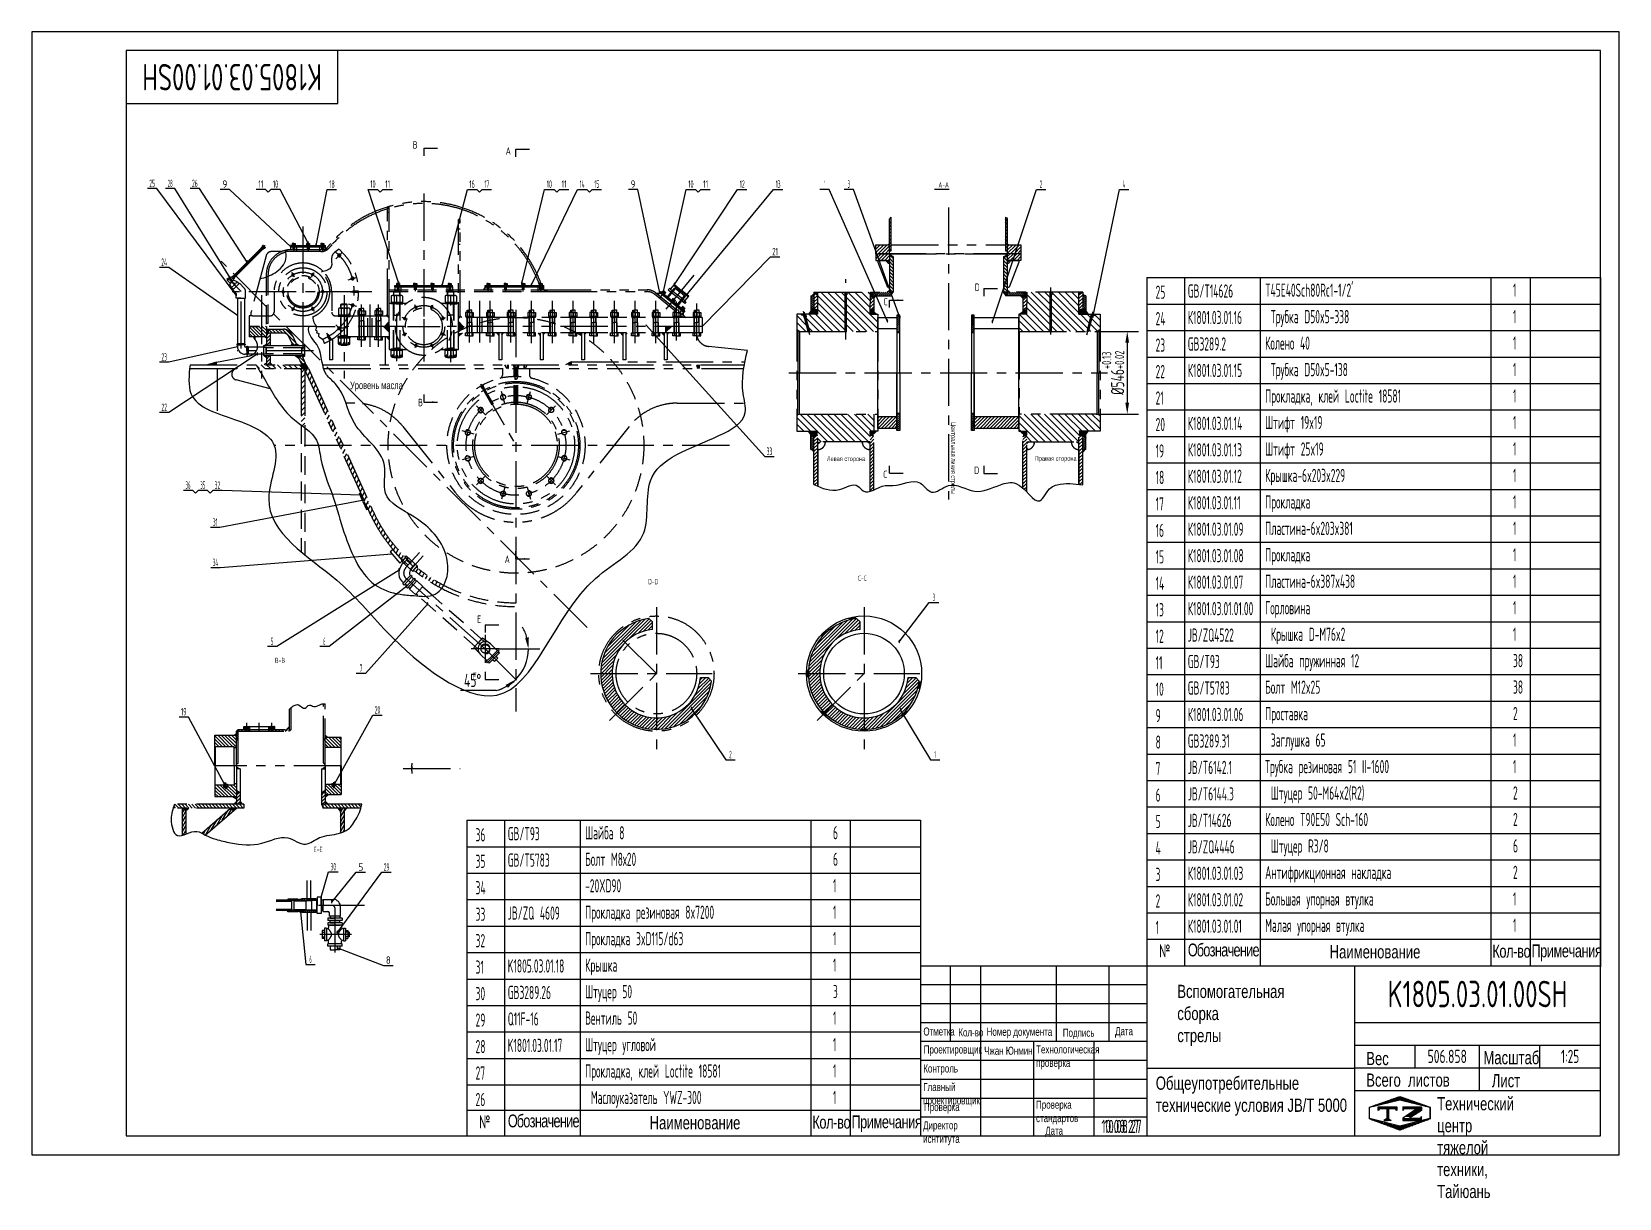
# Model space of a CAD drawing. Header units: millimetres. Extents: x 0 to 10500, y -559 to 7154.
import ezdxf
from ezdxf.enums import TextEntityAlignment as Align

# ---------------------------------------------------------------- set-up
doc = ezdxf.new("R2010")
doc.units = ezdxf.units.MM
doc.header["$LTSCALE"] = 250
for name, pattern in [('F', [0.75, 0.5, -0.25]), ('G', [2, 1.25, -0.25, 0.25, -0.25]), ('K', [2.5, 1.25, -0.25, 0.25, -0.25, 0.25, -0.25])]:
    doc.linetypes.add(name, pattern=pattern)
for name, color, linetype in [('01', 7, 'Continuous'), ('02', 1, 'Continuous'), ('04', 2, 'F'), ('05', 142, 'G'), ('07', 6, 'K'), ('08', 1, 'Continuous'), ('11', 3, 'Continuous'), ('THICK', 7, 'Continuous')]:
    doc.layers.add(name, color=color, linetype=linetype)
doc.styles.add('HZLIB', font='TXT.shx', dxfattribs={"width": 0.5, "height": 87.5})
doc.styles.get("Standard").update_dxf_attribs({"font": 'isocp', "width": 0.707, "bigfont": 'intecad.shx'})
doc.dimstyles.new('INTE', dxfattribs={"dimscale": 25, "dimtxt": 3.5, "dimasz": 3, "dimexe": 3, "dimexo": 0, "dimgap": 1, "dimtad": 1, "dimdec": 1, "dimdsep": 46, "dimtxsty": 'Standard', "dimcen": 0, "dimclrd": 1, "dimclre": 1, "dimclrt": 3, "dimaunit": 1, "dimadec": 0, "dimazin": 0, "dimtfac": 1, "dimtmove": 0, "dimatfit": 0, "dimfxl": 0, "dimarcsym": 0})
doc.dimstyles.new('INTE$2', dxfattribs={"dimscale": 25, "dimtxt": 3.5, "dimasz": 3, "dimexe": 3, "dimexo": 0, "dimgap": 1, "dimtad": 1, "dimtih": 1, "dimtoh": 1, "dimdec": 1, "dimdsep": 46, "dimtxsty": 'Standard', "dimcen": 0, "dimclrd": 1, "dimclre": 1, "dimclrt": 3, "dimaunit": 1, "dimadec": 0, "dimazin": 0, "dimtfac": 1, "dimtmove": 0, "dimatfit": 0, "dimfxl": 0, "dimarcsym": 0})
pattern_1 = [(135, (-677.097, 1255.555), (-11.22532, -11.22532), [])]
pattern_2 = [(45, (3818.685, 934.443), (-11.22532, 11.22532), [])]
pattern_3 = [(135, (10244.002, -2058.288), (-6.735192, -6.735192), [])]
pattern_4 = [(135, (10244.002, -2058.288), (-11.22532, -11.22532), [])]
pattern_5 = [(45, (10244.002, -2058.288), (-6.735192, 6.735192), [])]
pattern_6 = [(45, (-1105.529, 2439.161), (-11.22532, 11.22532), [])]
pattern_7 = [(135, (-1105.529, 2439.161), (-11.22532, -11.22532), [])]
pattern_8 = [(45, (10244.002, -2058.288), (-11.22532, 11.22532), [])]
pattern_9 = [(135, (-4133.386, -1338.389), (-11.22532, -11.22532), [])]
pattern_10 = [(45, (-215.51, 1936.407), (-11.22532, 11.22532), [])]
pattern_11 = [(135, (-440.178, 1077.867), (-22.45064, -22.45064), [])]
pattern_12 = [(45, (-1211.561, 148.779), (-6.735192, 6.735192), [])]
pattern_13 = [(135, (-1211.561, 148.779), (-6.735192, -6.735192), [])]

msp = doc.modelspace()

# ---------------------------------------------------------------- texts
at = {"style": 'HZLIB', "width": 0.5}
for s, p in [('25', (7433.33, 5388.03)), ('GB/T14626', (7645.96, 5395.64)), ("T45E40Sch80Rc1-1/2'", (8157.98, 5401.17)), ('1', (9797.22, 5401.85)), ('24', (7433.33, 5213.03)), ('К1801.03.01.16', (7645.96, 5220.64)), (' Трубка D50x5-338', (8157.98, 5226.17)), ('1', (9797.22, 5226.85)), ('23', (7433.33, 5038.03)), ('GB3289.2', (7645.96, 5045.64)), ('Колено 40', (8157.98, 5051.17)), ('1', (9797.22, 5051.85)), ('22', (7433.33, 4863.03)), ('К1801.03.01.15', (7645.96, 4870.64)), (' Трубка D50x5-138', (8157.98, 4876.17)), ('1', (9797.22, 4876.85)), ('21', (7433.33, 4688.03)), ('Прокладка, клей Loctite 18581', (8157.98, 4701.17)), ('1', (9797.22, 4701.85)), ('20', (7433.33, 4513.03)), ('К1801.03.01.14', (7645.96, 4520.64)), ('Штифт 19x19', (8157.98, 4526.17)), ('1', (9797.22, 4526.85)), ('19', (7433.33, 4338.03)), ('К1801.03.01.13', (7645.96, 4345.64)), ('Штифт 25x19', (8157.98, 4351.17)), ('1', (9797.22, 4351.85)), ('18', (7433.33, 4163.03)), ('К1801.03.01.12', (7645.96, 4170.64)), ('Крышка-6x203x229', (8157.98, 4176.17)), ('1', (9797.22, 4176.85)), ('17', (7433.33, 3988.03)), ('К1801.03.01.11', (7645.96, 3995.64)), ('Прокладка', (8157.98, 4001.17)), ('1', (9797.22, 4001.85)), ('16', (7433.33, 3813.03)), ('К1801.03.01.09', (7645.96, 3820.64)), ('Пластина-6x203x381', (8157.98, 3826.17)), ('1', (9797.22, 3826.85)), ('15', (7433.33, 3638.03)), ('К1801.03.01.08', (7645.96, 3645.64)), ('Прокладка', (8157.98, 3651.17)), ('1', (9797.22, 3651.85)), ('14', (7433.33, 3463.03)), ('К1801.03.01.07', (7645.96, 3470.64)), ('Пластина-6x387x438', (8157.98, 3476.17)), ('1', (9797.22, 3476.85)), ('13', (7433.33, 3288.03)), ('К1801.03.01.01.00', (7645.96, 3295.64)), ('Горловина', (8157.98, 3301.17)), ('1', (9797.22, 3301.85)), ('12', (7433.33, 3113.03)), ('JB/ZQ4522', (7645.96, 3120.64)), (' Крышка D-M76x2', (8157.98, 3126.18)), ('1', (9797.22, 3126.85)), ('11', (7433.33, 2938.03)), ('GB/T93', (7645.96, 2945.64)), ('Шайба пружинная 12', (8157.98, 2951.18)), ('38', (9797.22, 2951.85)), ('10', (7433.33, 2763.03)), ('GB/T5783', (7645.96, 2770.64)), ('Болт M12x25', (8157.98, 2776.18)), ('38', (9797.22, 2776.85)), ('9', (7433.33, 2588.03)), ('К1801.03.01.06', (7645.96, 2595.64)), ('Проставка', (8157.98, 2601.18)), ('2', (9797.22, 2601.85)), ('8', (7433.33, 2413.03)), ('GB3289.31', (7645.96, 2420.64)), (' Заглушка 65', (8157.98, 2426.18)), ('1', (9797.22, 2426.85)), ('7', (7433.33, 2238.03)), ('JB/T6142.1', (7645.96, 2245.64)), ('Трубка резиновая 51 II-1600', (8157.98, 2251.18)), ('1', (9797.22, 2251.85)), ('6', (7433.33, 2063.03)), ('JB/T6144.3', (7645.96, 2070.64)), (' Штуцер 50-M64x2(R2)', (8157.98, 2076.18)), ('2', (9797.22, 2076.85)), ('GB/T93', (3148.22, 1807.57)), ('Шайба 8', (3660.24, 1813.11)), ('6', (5299.48, 1813.78)), ('5', (7433.33, 1888.03)), ('JB/T14626', (7645.96, 1895.64)), ('Колено T90E50 Sch-160', (8157.98, 1901.18)), ('2', (9797.22, 1901.85)), ('36', (2935.59, 1799.96)), ('4', (7433.33, 1713.03)), ('JB/ZQ4446', (7645.96, 1720.64)), (' Штуцер R3/8', (8157.98, 1726.18)), ('6', (9797.22, 1726.85)), ('35', (2935.59, 1624.96)), ('GB/T5783', (3148.22, 1632.57)), ('Болт М8х20', (3660.24, 1638.11)), ('6', (5299.48, 1638.78)), ('3', (7433.33, 1538.03)), ('К1801.03.01.03', (7645.96, 1545.64)), ('Антифрикционная накладка', (8157.98, 1551.18)), ('2', (9797.22, 1551.85)), ('34', (2935.59, 1449.96)), ('-20XD90', (3660.24, 1463.11)), ('1', (5299.48, 1463.78)), ('JB/ZQ 4609', (3148.22, 1282.57)), ('Прокладка резиновая 8x7200', (3660.24, 1288.11)), ('1', (5299.48, 1288.78)), ('2', (7433.33, 1363.03)), ('К1801.03.01.02', (7645.96, 1370.64)), ('Большая упорная втулка', (8157.98, 1376.18)), ('1', (9797.22, 1376.85)), ('33', (2935.59, 1274.96)), ('1', (7433.33, 1188.03)), ('К1801.03.01.01', (7645.96, 1195.64)), ('Малая упорная втулка', (8157.98, 1201.18)), ('1', (9797.22, 1201.85)), ('32', (2935.59, 1099.97)), ('Прокладка 3xD115/d63', (3660.24, 1113.11)), ('1', (5299.48, 1113.78)), ('31', (2935.59, 924.97)), ('K1805.03.01.18', (3148.22, 932.57)), ('Крышка', (3660.24, 938.11)), ('1', (5299.48, 938.78)), ('GB3289.26', (3148.22, 757.57)), ('Штуцер 50', (3660.24, 763.11)), ('3', (5299.48, 763.78)), ('30', (2935.59, 749.97)), ('29', (2935.59, 574.97)), ('Q11F-16', (3148.22, 582.57)), ('Вентиль 50', (3660.24, 588.11)), ('1', (5299.48, 588.78)), ('28', (2935.59, 399.97)), ('K1801.03.01.17', (3148.22, 407.57)), ('Штуцер угловой', (3660.24, 413.11)), ('1', (5299.48, 413.78)), ('Прокладка, клей Loctite 18581', (3660.24, 238.11)), ('1', (5299.48, 238.79)), ('27', (2935.59, 224.97)), ('26', (2935.59, 49.97)), (' Маслоуказатель YWZ-300', (3660.24, 63.11)), ('1', (5299.48, 63.79))]:
    msp.add_text(s, height=87.5, dxfattribs=at).set_placement(p)
at = {"layer": '01', "attachment_point": 1}
for s, insert, char_height in [('{\\fArial|b0|i0|c204|p34;\\C3;Уровень масла}', (2105.22, 4840.54), 50), ('{\\fArial|b0|i0|c204|p34;\\C3;Левая сторона}', (5259.3, 4344.84), 30), ('{\\fArial|b0|i0|c204|p34;\\C3;Правая сторона}', (6634.17, 4346.65), 30), ('{\\Fisocp,intecad|c204;№}', (7456.44, 1119.26), 87.5), ('{\\fArial|b0|i0|c204|p34;Наименование}', (8584.64, 1114.25), 87.5), ('{\\fArial|b0|i0|c204|p34;\\T0.95;Примечания}', (9919.58, 1118.7), 85), ('{\\fArial|b0|i0|c204|p34;Отметка}', (5897.66, 569.93), 53.2796), ('{\\fArial|b0|i0|c204|p34;Кол-во}', (6128.72, 563.8), 53.2796), ('{\\fArial|b0|i0|c204|p34;Номер документа}', (6315.88, 567.9), 53.2796), ('{\\fArial|b0|i0|c204|p34;Подпись}', (6819.85, 561.76), 53.2796), ('{\\fArial|b0|i0|c204|p34;Дата}', (7165.41, 571.97), 53.2796), ('{\\fArial|b0|i0|c204|p34;Проектировщик}', (5900.01, 450.92), 53.2796), ('{\\fArial|b0|i0|c204|p34;\\C3;Чжан Юнмин}', (6299.53, 442.73), 53.2796), ('{\\fArial|b0|i0|c204|p34;Технологическая\\Pпроверка}', (6643.25, 451.32), 53.2796), ('{\\fArial|b0|i0|c204|p34;Масштаб}', (9601.71, 414.27), 87.5), ('{\\fArial|b0|i0|c204|p34;Контроль}', (5896.95, 325.42), 53.2796), ('{\\fArial|b0|i0|c204|p34;Вес}', (8826.73, 408.32), 87.5), ('{\\fArial|b0|i0|c204|p34;Общеупотребительные \\Pтехнические условия \\fArial|b0|i0|c0|p34;JB/T 5000}', (7434.49, 245.42), 87.5), ('{\\fArial|b0|i0|c204|p34;Всего  листов}', (8826.73, 265.74), 87.5), ('{\\fArial|b0|i0|c204|p34;Лист}', (9657.2, 261.78), 87.5), ('{\\fArial|b0|i0|c204|p34;Главный\\Pпроектировщик}', (5896.48, 202.79), 53.2796), ('{\\fArial|b0|i0|c204|p34;Проверка}', (5901.68, 70.28), 53.2796), ('{\\fArial|b0|i0|c204|p34;Проверка\\Pстандартов}', (6642.74, 86.11), 53.2796), ('{\\Fisocp,intecad|c204;№}', (2958.7, -11.09), 87.5), ('{\\fArial|b0|i0|c204|p34;Наименование}', (4086.89, -16.1), 87.5), ('{\\fArial|b0|i0|c204|p34;\\T0.95;Примечания}', (5421.84, -11.65), 85), ('{\\fArial|b0|i0|c204|p34;Директор\\Pиснтитута}', (5895.66, -50.77), 53.2796), ('{\\fArial|b0|i0|c204|p34;Дата}', (6703.27, -86.38), 53.2796)]:
    msp.add_mtext(s, dxfattribs=dict(at, insert=insert, char_height=char_height))
at = {"layer": '01', "insert": (6110.64, 4572.93), "char_height": 30, "attachment_point": 1, "rotation": 270}
msp.add_mtext('{\\fArial|b0|i0|c204|p34;\\C3;Центральная линия стрелы}', dxfattribs=at)
at = {"layer": '01', "attachment_point": 1}
for s, insert, char_height, width in [('B-B', (1609.22, 3014.04), 35, 258.13), ('{\\fArial|b0|i0|c204|p34;\\T0.9;Обозначение}', (7646.87, 1124.86), 85, 3.6432), ('{\\fArial|b0|i0|c204|p34;\\T0.95;Кол-во}', (9661.05, 1116.5), 85, 182.1272), ('{\\fArial|b0|i0|c204|p34;\\C3;Вспомогательная сборка\\Pстрелы}', (7577.09, 852.17), 87.5, 1.9821), ('{\\fArial|b0|i0|c204|p34;Технический центр\\Pтяжелой техники, Тайюань}', (9295.9, 109.28), 87.0233, 4.0895), ('{\\fArial|b0|i0|c204|p34;\\T0.9;Обозначение}', (3149.13, -5.49), 85, 3.6432), ('{\\fArial|b0|i0|c204|p34;\\T0.95;Кол-во}', (5163.31, -13.85), 85, 182.1272)]:
    msp.add_mtext(s, dxfattribs=dict(at, insert=insert, char_height=char_height, width=width))
at = {"layer": '02'}
for height, width, p, p2 in [(20, 0.605172, (1707.28, 5722.33), (1719.28, 5722.33)), (20, 0.605172, (1821.78, 5744.78), (1833.78, 5744.78)), (20, 0.605172, (1874.42, 5729.83), (1886.42, 5729.83)), (20, 0.605172, (1418.08, 5620.32), (1430.08, 5620.32)), (20, 0.605172, (1334.31, 5470.8), (1346.31, 5470.8)), (20, 0.605172, (2421.91, 5478.73), (2433.91, 5478.73)), (20, 0.605172, (2707.5, 5464.83), (2719.5, 5464.83)), (20, 0.605172, (3234.89, 5478.73), (3246.89, 5478.73)), (20, 0.605172, (3298.05, 5464.83), (3310.05, 5464.83)), (20, 0.605172, (4244.76, 5472.02), (4256.76, 5472.02)), (20, 0.605172, (1346.78, 5402.07), (1358.78, 5402.07)), (20, 0.605172, (4147.86, 5417.6), (4159.86, 5417.6)), (20, 0.605172, (4173.3, 5426.55), (4185.3, 5426.55)), (20, 0.605172, (4280.63, 5349.26), (4292.63, 5349.26)), (20, 0.605172, (1354.72, 5267.59), (1366.72, 5267.59)), (20, 0.692308, (5653.4, 5228.89), (5665.4, 5228.89)), (20, 0.692308, (5735.9, 5254.04), (5747.9, 5254.04)), (20, 0.692308, (7014.44, 5266.1), (7026.44, 5266.1)), (10, 0.605172, (4060.08, 5207.6), (4066.08, 5207.6)), (20, 0.605172, (4428.78, 5195.83), (4440.78, 5195.83)), (20, 0.692308, (6347.6, 5224.79), (6359.6, 5224.79)), (20, 0.605172, (1354.72, 5061.27), (1366.72, 5061.27)), (20, 0.605172, (1485.67, 5011.27), (1497.67, 5011.27)), (10, 0.605172, (2171.44, 4085.11), (2177.44, 4085.11)), (10, 0.605172, (2182.78, 4049.05), (2188.78, 4049.05)), (10, 0.605172, (2379.97, 3695.4), (2385.97, 3695.4)), (20, 0.605172, (2423.62, 3583.87), (2435.62, 3583.87)), (20, 0.605172, (2474.34, 3477.32), (2486.34, 3477.32)), (20, 0.605172, (2612.29, 3358.19), (2624.29, 3358.19)), (20, 0.605172, (5731.63, 3109.71), (5743.63, 3109.71)), (20, 0.605172, (4358.15, 2667.01), (4370.15, 2667.01)), (20, 0.605172, (5740.81, 2657.72), (5752.81, 2657.72)), (20, 0.605172, (1268.71, 2168.33), (1280.71, 2168.33)), (20, 0.605172, (1997.68, 2173.33), (2009.68, 2173.33)), (20, 0.605172, (1908.67, 1412.4), (1920.67, 1412.4)), (20, 0.605172, (1978.72, 1388.88), (1990.72, 1388.88)), (20, 0.605172, (1771.62, 1325.42), (1783.62, 1325.42)), (20, 0.605172, (2014.09, 1186.09), (2026.09, 1186.09)), (20, 0.605172, (2015.58, 1086.57), (2027.58, 1086.57))]:
    msp.add_text('\\M+5A1F1', height=height, dxfattribs=dict(at, width=width)).set_placement(p, p2, align=Align.FIT)
at = {"layer": '11', "width": 0.696129}
msp.add_text('K1805.03.01.00SH', height=175, rotation=180, dxfattribs=at).set_placement((1919.19, 6941.1), (730.81, 6941.1), align=Align.FIT)
at = {"layer": '11', "width": 0.707}
for s, p in [('B', (2519.49, 6366)), ('A', (3134.49, 6325.45)), ('D', (6237.28, 5425.51)), ('C', (5633.63, 5330.16)), ('B', (2554.99, 4663.1)), ('C', (5631.49, 4187.57)), ('D', (6233.23, 4214.83)), ('A', (3127.99, 3625.62)), ('E', (2945.36, 3230.19)), ('E', (2915.68, 2852.57))]:
    msp.add_text(s, height=49, dxfattribs=at).set_placement(p, align=Align.BOTTOM_LEFT)
at = {"layer": '11'}
for s, height, width, p, p2 in [('25', 49.497, 0.581958, (777.78, 6126.27), (814.98, 6126.27)), ('28', 49.497, 0.50904, (900.29, 6126.27), (931.78, 6126.27)), ('26', 49.497, 0.578293, (1060.06, 6126.27), (1097.26, 6126.27)), ('9', 49.5, 1.070772, (1260.48, 6121.43), (1293.42, 6121.43)), ('11', 49.497, 0.783041, (1498.83, 6121.43), (1531.78, 6121.43)), ('10', 49.497, 0.672829, (1595.16, 6121.43), (1630.16, 6121.43)), ('18', 49.497, 0.715765, (1966.86, 6121.43), (2004.06, 6121.43)), ('10', 49.497, 0.672829, (2239.24, 6121.43), (2274.24, 6121.43)), ('11', 49.497, 0.783041, (2337.62, 6121.43), (2370.57, 6121.43)), ('16', 49.497, 0.683475, (2893.44, 6121.43), (2930.64, 6121.43)), ('17', 49.497, 0.623098, (2993.2, 6121.43), (3025.59, 6121.43)), ('10', 49.497, 0.672829, (3405.96, 6121.43), (3440.96, 6121.43)), ('11', 49.497, 0.783041, (3504.34, 6121.43), (3537.29, 6121.43)), ('14', 49.497, 0.553304, (3624.27, 6121.43), (3655.77, 6121.43)), ('15', 49.497, 0.629378, (3720.38, 6121.43), (3754.38, 6121.43)), ('9', 49.5, 1.070772, (3960.68, 6121.43), (3993.62, 6121.43)), ('10', 49.497, 0.672829, (4342.19, 6121.43), (4377.18, 6121.43)), ('11', 49.497, 0.783041, (4440.57, 6121.43), (4473.51, 6121.43)), ('12', 49.497, 0.604807, (4682.71, 6121.43), (4715.95, 6121.43)), ('13', 49.497, 0.583001, (4921.17, 6121.43), (4952.67, 6121.43)), ('1', 49.5, 0.404, (5239.99, 6121.43), (5246.99, 6121.43)), ('3', 49.5, 0.527686, (5396.68, 6121.43), (5412.13, 6121.43)), ('2', 49.5, 0.562593, (6667.14, 6121.43), (6684.13, 6121.43)), ('4', 49.5, 0.480131, (7216.82, 6121.43), (7232.27, 6121.43)), ('21', 49.497, 0.715765, (4898.13, 5674.96), (4935.33, 5674.96)), ('24', 49.497, 0.556706, (857.5, 5605.34), (894.7, 5605.34)), ('23', 49.497, 0.581958, (857.5, 4978.41), (894.7, 4978.41)), ('22', 49.497, 0.573679, (857.5, 4645.8), (894.7, 4645.8)), ('33', 49.497, 0.581958, (4860.9, 4355.28), (4898.1, 4355.28)), ('36', 49.497, 0.512143, (1017.17, 4130.99), (1050.12, 4130.99)), ('35', 49.497, 0.515389, (1114.53, 4130.99), (1147.47, 4130.99)), ('32', 49.497, 0.573679, (1209.75, 4130.99), (1246.95, 4130.99)), ('31', 49.497, 0.606, (1197.71, 3886.13), (1229.21, 3886.13)), ('34', 49.497, 0.556706, (1196.19, 3620.01), (1233.39, 3620.01)), ('3', 49.5, 0.527686, (5959.83, 3389.19), (5975.28, 3389.19)), ('5', 49.5, 0.609008, (1580.36, 3098.8), (1598.19, 3098.8)), ('6', 49.5, 0.471643, (1928.5, 3098.8), (1942.5, 3098.8)), ('7', 49.5, 0.654965, (2168.34, 2920.57), (2186.17, 2920.57)), ('19', 49.497, 0.670077, (986.8, 2632.64), (1024, 2632.64)), ('20', 49.497, 0.600864, (2268.45, 2644.84), (2305.65, 2644.84)), ('2', 49.5, 0.562593, (4613.08, 2350.14), (4630.07, 2350.14)), ('1', 49.5, 0.404, (5971.81, 2350.14), (5978.81, 2350.14)), ('30', 49.497, 0.600864, (1976.02, 1608.1), (2013.22, 1608.1)), ('5', 49.5, 1.147679, (2159.41, 1605.91), (2193, 1605.91)), ('29', 49.497, 0.568672, (2328.56, 1605.9), (2365.76, 1605.9)), ('6', 49.5, 0.471643, (1837.27, 995.9), (1851.26, 995.9)), ('8', 49.5, 1.210154, (2342.09, 990.49), (2375.03, 990.49)), ('K1805.03.01.00SH', 175, 0.696129, (8968.31, 703.6), (10156.69, 703.6)), ('506.858', 87.5, 0.682621, (9232.59, 334.85), (9492.41, 334.85)), ('1:25', 87.5, 0.656293, (10114.95, 334.85), (10235.05, 334.85)), ('10.08.27', 87.5, 0.642055, (7075, -127.65), (7325, -127.65)), ('10.08.27', 87.023, 0.642055, (7092.98, -127.76), (7341.62, -127.76))]:
    msp.add_text(s, height=height, dxfattribs=dict(at, width=width)).set_placement(p, p2, align=Align.FIT)
at = {"layer": '11', "insert": (5997.39, 6158.44), "char_height": 35, "width": 602.657, "attachment_point": 1}
msp.add_mtext('A-A\\P ', dxfattribs=at)
at = {"layer": '11', "color": 3, "linetype": 'Continuous', "char_height": 35, "attachment_point": 1}
for s, insert, width in [('D-D', (4076.96, 3535.26), 397.857), ('C-C', (5464.6, 3557.69), 489.67), ('E-E', (1865.11, 1764.5), 397.857)]:
    msp.add_mtext(s, dxfattribs=dict(at, insert=insert, width=width))

# ---------------------------------------------------------------- blocks, each defined once
blk = doc.blocks.new('tt')
at = {"layer": '04', "color": 2, "linetype": 'F', "ltscale": 2}
for p, q in [((9175, 16672), (9175, 16669)), ((9213, 16672), (9213, 16669))]:
    blk.add_line(p, q, dxfattribs=at)
at = {"layer": '04', "color": 2, "linetype": 'F'}
for p, q in [((9175, 16669), (9213, 16669)), ((9185, 16669), (9188, 16652)), ((9187, 16669), (9189, 16652)), ((9188, 16652), (9194, 16652)), ((9201, 16652), (9194, 16652)), ((9202, 16669), (9200, 16652)), ((9203, 16669), (9201, 16652))]:
    blk.add_line(p, q, dxfattribs=at)
blk = doc.blocks.new('*D7')
at = {"layer": '08', "color": 1, "lineweight": -2}
for p, q in [((7040, 5172), (7321, 5172)), ((7246, 5097), (7246, 4701)), ((7040, 4626), (7321, 4626))]:
    blk.add_line(p, q, dxfattribs=at)
at = {"layer": '08', "color": 1}
for points in [[(7233, 5097), (7258, 5097), (7246, 5172)], [(7233, 4701), (7258, 4701), (7246, 4626)]]:
    blk.add_solid(points, dxfattribs=at)
at = {"layer": 'DEFPOINTS', "color": 0}
for p in [(7040, 5172), (7040, 4626), (7246, 4626)]:
    blk.add_point(p, dxfattribs=at)
at = {"layer": '08', "color": 3, "insert": (7152, 4899), "char_height": 87.5, "attachment_point": 5, "rotation": 90}
blk.add_mtext('%%c546{\\C3;\\H0.7x;\\S+0.13^ +0.02;}', dxfattribs=at)
blk = doc.blocks.new('*D8')
at = {"layer": '08', "color": 1, "lineweight": -2}
for p, q in [((3092, 3073), (3360, 3073)), ((3071, 2797), (2835, 2797))]:
    blk.add_line(p, q, dxfattribs=at)
for start, end in [(15.1084, 30.2169), (315, 0), (284.5122, 315), (284.7831, 299.8916)]:
    blk.add_arc((3000, 3073), 285, start, end, dxfattribs=at)
at = {"layer": '08', "color": 1}
for points in [[(3288, 3149), (3263, 3146), (3285, 3073)], [(3134, 2835), (3150, 2816), (3202, 2871)]]:
    blk.add_solid(points, dxfattribs=at)
at = {"layer": 'DEFPOINTS', "color": 0}
for p in [(2907, 3073), (3000, 3073), (3092, 3073), (3275, 2999), (3206, 2867)]:
    blk.add_point(p, dxfattribs=at)
at = {"layer": '08', "color": 3, "insert": (2916, 2865), "char_height": 87.5, "attachment_point": 5}
blk.add_mtext('45°', dxfattribs=at)
blk = doc.blocks.new('*U9')
at = {"layer": '01'}
for p, q in [((-11, 0), (-11, 10)), ((-11, 10), (0, 10)), ((-11, 6), (0, 6)), ((0, 10), (0, 0)), ((0, -10), (0, 0)), ((-11, 0), (-11, -10)), ((-11, -6), (0, -6)), ((-11, -10), (0, -10))]:
    blk.add_line(p, q, dxfattribs=at)
at = {"layer": '05'}
blk.add_line((-12, 0), (1, 0), dxfattribs=at)
blk = doc.blocks.new('*U10')
at = {"layer": '01'}
for p, q in [((-9, 3), (-9, 0)), ((0, 3), (-9, 3)), ((-9, 0), (0, 0)), ((0, 0), (-2, 3)), ((0, 3), (2, 0)), ((0, 3), (9, 3)), ((9, 0), (0, 0)), ((9, 3), (9, 0))]:
    blk.add_line(p, q, dxfattribs=at)
at = {"layer": '05'}
blk.add_line((0, 5), (0, -2), dxfattribs=at)
blk = doc.blocks.new('*U26', base_point=(251.96, 168.31))
at = {"layer": '01'}
for p, q in [((251.96, 168.31), (251.96, 182.31)), ((195.96, 168.31), (251.96, 168.31))]:
    blk.add_line(p, q, dxfattribs=at)
blk = doc.blocks.new('*U27')
at = {"layer": '04'}
blk.add_blockref('*U26', (0, 0), dxfattribs=at)
blk = doc.blocks.new('*U28')
at = {"layer": '01'}
for points in [[(415, 292), (25, 292)], [(25, 292), (25, 5)], [(415, 5), (415, 292)], [(25, 5), (415, 5)]]:
    blk.add_lwpolyline(points, dxfattribs=at)
at = {"layer": '02'}
for points in [[(420, 297), (0, 297)], [(0, 297), (0, 0)], [(420, 0), (420, 297)], [(0, 0), (420, 0)]]:
    blk.add_lwpolyline(points, dxfattribs=at)
blk = doc.blocks.new('*X72')
at = {"color": 0}
for p, q in [((127.06, 7.8), (132.06, 7.8)), ((127.06, 7.5), (132.06, 7.5)), ((127.06, 7.2), (127.32, 7.2)), ((127.84, 5.4), (129.64, 5.4)), ((128.3, 5.7), (130.1, 5.7)), ((128.77, 6), (130.57, 6)), ((129.23, 6.3), (131.04, 6.3)), ((129.7, 6.6), (131.51, 6.6)), ((130.16, 6.9), (131.98, 6.9)), ((130.62, 7.2), (132.06, 7.2))]:
    blk.add_line(p, q, dxfattribs=at)
blk = doc.blocks.new('*X73')
at = {"color": 0}
for p, q in [((127.06, 4.8), (132.06, 4.8)), ((127.06, 4.5), (132.06, 4.5)), ((131.84, 5.1), (132.06, 5.1))]:
    blk.add_line(p, q, dxfattribs=at)
blk = doc.blocks.new('*X71')
at = {"color": 0}
for p, q in [((122.34, 4.5), (123.72, 4.5)), ((122.82, 4.8), (123.24, 4.8))]:
    blk.add_line(p, q, dxfattribs=at)
blk = doc.blocks.new('*X70')
at = {"color": 0}
for p, q in [((120.53, 7.8), (125.53, 7.8)), ((120.53, 7.5), (125.53, 7.5)), ((120.53, 7.2), (120.79, 7.2)), ((125.27, 7.2), (125.53, 7.2))]:
    blk.add_line(p, q, dxfattribs=at)
blk = doc.blocks.new('*X69')
at = {"color": 0}
for p, q in [((120.66, 8.7), (121.92, 8.7)), ((121.52, 9), (123.12, 9)), ((122.38, 9.3), (124.32, 9.3)), ((123.24, 9.6), (125.52, 9.6)), ((124.1, 9.9), (128.52, 9.9)), ((124.97, 10.2), (127.67, 10.2)), ((125.83, 10.5), (126.82, 10.5)), ((127.02, 9.6), (129.37, 9.6)), ((128.22, 9.3), (130.22, 9.3)), ((129.42, 9), (131.07, 9)), ((130.62, 8.7), (131.92, 8.7)), ((118.22, 7.8), (118.32, 7.8)), ((118.22, 7.5), (118.27, 7.5)), ((118.22, 7.2), (118.27, 7.2)), ((118.22, 6.9), (118.27, 6.9)), ((118.22, 6.6), (118.27, 6.6)), ((118.22, 6.3), (118.27, 6.3)), ((118.22, 6), (118.27, 6)), ((118.22, 5.7), (118.27, 5.7)), ((118.22, 5.4), (118.27, 5.4)), ((118.22, 5.1), (118.27, 5.1)), ((118.22, 4.8), (118.27, 4.8)), ((118.79, 4.5), (119.42, 4.5)), ((118.94, 8.1), (119.52, 8.1)), ((119.8, 8.4), (120.72, 8.4)), ((131.82, 8.4), (132.77, 8.4)), ((133.02, 8.1), (133.62, 8.1)), ((133.12, 4.5), (133.76, 4.5)), ((134.22, 7.8), (134.32, 7.8)), ((134.27, 7.5), (134.32, 7.5)), ((134.27, 7.2), (134.32, 7.2)), ((134.27, 6.9), (134.32, 6.9)), ((134.27, 6.6), (134.32, 6.6)), ((134.27, 6.3), (134.32, 6.3)), ((134.27, 6), (134.32, 6)), ((134.27, 5.7), (134.32, 5.7)), ((134.27, 5.4), (134.32, 5.4)), ((134.27, 5.1), (134.32, 5.1)), ((134.27, 4.8), (134.32, 4.8)), ((119.61, 4.2), (120.62, 4.2)), ((120.43, 3.9), (121.82, 3.9)), ((121.26, 3.6), (123.02, 3.6)), ((122.08, 3.3), (124.22, 3.3)), ((122.91, 3), (125.42, 3)), ((123.73, 2.7), (128.89, 2.7)), ((124.55, 2.4), (128.07, 2.4)), ((125.38, 2.1), (127.26, 2.1)), ((126.2, 1.8), (126.45, 1.8)), ((127.12, 3), (129.7, 3)), ((128.32, 3.3), (130.51, 3.3)), ((129.52, 3.6), (131.32, 3.6)), ((130.72, 3.9), (132.14, 3.9)), ((131.92, 4.2), (132.95, 4.2))]:
    blk.add_line(p, q, dxfattribs=at)

# ---------------------------------------------------------------- dimensions: what is measured, and where the dimension line sits
at = {"layer": '08'}
dim = msp.add_linear_dim(base=(7245.6, 4626.08), p1=(7039.93, 5172.08), p2=(7039.93, 4626.08), angle=90, text='%%c546{\\C3;\\H0.7x;\\S+0.13^ +0.02;}', dimstyle='INTE', dxfattribs=at)
dim.commit()
dim.dimension.update_dxf_attribs({"geometry": '*D7', "text_midpoint": (7152.43, 4899.08)})
dim = msp.add_angular_dim_2l(base=(3275.41, 2999), line1=((3092.38, 3072.83), (2907.38, 3072.83)), line2=((2999.88, 3072.83), (3205.64, 2867.07)), dimstyle='INTE$2', dxfattribs=at)
dim.commit()
dim.dimension.update_dxf_attribs({"geometry": '*D8', "text_midpoint": (2915.68, 2865.44)})

# ---------------------------------------------------------------- hatches: boundary and pattern name
at = {"layer": '01'}
h = msp.add_hatch(color=256, dxfattribs=at)
h.paths.add_polyline_path([(4182.77, 5402.92), (4184.67, 5405.24), (4169.98, 5417.29), (4168.08, 5414.97)])
h.paths.add_polyline_path([(4155.29, 5429.34), (4153.39, 5427.02), (4168.08, 5414.97), (4169.98, 5417.29)])
h.paths.add_polyline_path([(4231.87, 5362.66), (4233.78, 5364.98), (4184.67, 5405.24), (4182.77, 5402.92)])
h = msp.add_hatch(color=256, dxfattribs=at)
h.paths.add_polyline_path([(4280.98, 5322.4), (4282.88, 5324.72), (4233.78, 5364.98), (4231.87, 5362.66)])
h.paths.add_polyline_path([(4295.67, 5310.35), (4297.57, 5312.67), (4282.88, 5324.72), (4280.98, 5322.4)])
h.paths.add_polyline_path([(4297.57, 5312.67), (4295.67, 5310.35), (4310.36, 5298.3), (4312.27, 5300.62)])
h = msp.add_hatch(color=256, dxfattribs=at)
h.paths.add_polyline_path([(2218.42, 4008.61), (2215.69, 4007.37), (2220.02, 3997.81), (2222.75, 3999.05)])
h.paths.add_polyline_path([(2212.02, 4022.73), (2209.28, 4021.49), (2215.69, 4007.37), (2218.42, 4008.61)])
h.paths.add_polyline_path([(2179.59, 4094.22), (2176.86, 4092.98), (2183.26, 4078.86), (2186, 4080.1)])
h.paths.add_polyline_path([(2176.86, 4092.98), (2179.59, 4094.22), (2175.26, 4103.78), (2172.53, 4102.54)])
h = msp.add_hatch(color=256, dxfattribs=at)
h.paths.add_polyline_path([(5453.42, 3274.5), (5450.82, 3286.76, 0.01674637), (5425.69, 3282.29), (5428.29, 3270.06, -0.01731543)])
h.paths.add_polyline_path([(5428.29, 3270.06), (5425.69, 3282.29, 0.01674637), (5400.93, 3276.15), (5403.53, 3263.9, -0.01731543)])
h = msp.add_hatch(color=256, dxfattribs=at)
h.paths.add_polyline_path([(5263, 3187.59), (5254.14, 3196.45, 0.01674637), (5235.5, 3179.03), (5244.34, 3170.19, -0.01731543)])
h.paths.add_polyline_path([(5244.34, 3170.19), (5235.5, 3179.03, 0.01674637), (5218.08, 3160.39), (5226.94, 3151.53, -0.01731543)])
h = msp.add_hatch(color=256, dxfattribs=at)
h.paths.add_polyline_path([(5137.29, 2935.12), (5124.77, 2935.12, 0.01674637), (5123.91, 2909.62), (5136.41, 2909.62, -0.01731543)])
h.paths.add_polyline_path([(5136.41, 2909.62), (5123.91, 2909.62, 0.01674637), (5124.77, 2884.12), (5137.29, 2884.12, -0.01731543)])
h = msp.add_hatch(color=256, dxfattribs=at)
h.paths.add_polyline_path([(5859.68, 2809.97), (5871.95, 2807.43, 0.01674637), (5877.97, 2832.22), (5865.73, 2834.76, -0.01731543)])
h.paths.add_polyline_path([(5865.73, 2834.76), (5877.97, 2832.22, 0.01674637), (5882.31, 2857.37), (5870.04, 2859.91, -0.01731543)])
h = msp.add_hatch(color=256, dxfattribs=at)
h.paths.add_polyline_path([(5226.94, 2667.7), (5218.08, 2658.85, 0.01674637), (5235.5, 2640.21), (5244.34, 2649.05, -0.01731543)])
h.paths.add_polyline_path([(5244.34, 2649.05), (5235.5, 2640.21, 0.01674637), (5254.14, 2622.78), (5263, 2631.64, -0.01731543)])
h = msp.add_hatch(color=256, dxfattribs=at)
h.paths.add_polyline_path([(5746.82, 2631.64), (5755.68, 2622.78, 0.01674637), (5774.32, 2640.21), (5765.48, 2649.05, -0.01731543)])
h.paths.add_polyline_path([(5765.48, 2649.05), (5774.32, 2640.21, 0.01674637), (5791.75, 2658.85), (5782.89, 2667.7, -0.01731543)])
h = msp.add_hatch(color=256, dxfattribs=at)
h.paths.add_polyline_path([(5479.41, 2542), (5479.41, 2529.47, 0.01674637), (5504.91, 2528.62), (5504.91, 2541.12, -0.01731543)])
h.paths.add_polyline_path([(5504.91, 2541.12), (5504.91, 2528.62, 0.01674637), (5530.41, 2529.47), (5530.41, 2542, -0.01731543)])
at = {"layer": '02', "linetype": 'Continuous'}
h = msp.add_hatch(dxfattribs=at)
h.set_pattern_fill('LINE', color=1, scale=5, angle=135, style=0)
h.set_pattern_definition(pattern_7)
h.paths.add_polyline_path([(5672.6, 5704.58), (5684.6, 5704.58), (5684.6, 5915.58), (5672.6, 5915.58)])
h = msp.add_hatch(dxfattribs=at)
h.set_pattern_fill('LINE', color=1, scale=5, angle=135, style=0)
h.set_pattern_definition(pattern_7)
h.paths.add_polyline_path([(6452.6, 5915.58), (6440.6, 5915.58), (6440.6, 5704.58), (6452.6, 5704.58)])
h = msp.add_hatch(dxfattribs=at)
h.set_pattern_fill('LINE', color=1, scale=5, angle=45, style=0)
h.set_pattern_definition(pattern_6)
h.paths.add_polyline_path([(5672.6, 5686.08), (5672.6, 5744.58), (5583.6, 5744.58), (5583.6, 5686.08)])
h = msp.add_hatch(dxfattribs=at)
h.set_pattern_fill('LINE', color=1, scale=5, angle=45, style=0)
h.set_pattern_definition(pattern_8)
h.paths.add_polyline_path([(5583.6, 5686.08), (5583.6, 5642.08), (5672.6, 5642.08), (5672.6, 5686.08)])
h = msp.add_hatch(dxfattribs=at)
h.set_pattern_fill('LINE', color=1, scale=5, angle=45, style=0)
h.set_pattern_definition(pattern_6)
h.paths.add_polyline_path([(6541.6, 5686.08), (6541.6, 5744.58), (6452.6, 5744.58), (6452.6, 5686.08)])
h = msp.add_hatch(dxfattribs=at)
h.set_pattern_fill('LINE', color=1, scale=5, angle=45, style=0)
h.set_pattern_definition(pattern_8)
h.paths.add_polyline_path([(6452.6, 5686.08), (6452.6, 5642.08), (6541.6, 5642.08), (6541.6, 5686.08)])
h = msp.add_hatch(dxfattribs=at)
h.set_pattern_fill('LINE', color=1, scale=5, angle=135, style=0)
h.set_pattern_definition(pattern_4)
h.paths.add_polyline_path([(5697.6, 5667.08), (5672.6, 5667.08), (5672.6, 5432.08), (5697.6, 5432.08)])
h = msp.add_hatch(dxfattribs=at)
h.set_pattern_fill('LINE', color=1, scale=5, angle=135, style=0)
h.set_pattern_definition(pattern_4)
h.paths.add_polyline_path([(6427.6, 5432.08), (6452.6, 5432.08), (6452.6, 5667.08), (6427.6, 5667.08)])
h = msp.add_hatch(dxfattribs=at)
h.set_pattern_fill('LINE', color=1, scale=10, angle=135, style=0)
h.set_pattern_definition(pattern_11)
h.paths.add_polyline_path([(5379.6, 5414.7), (5377.75, 5414.7), (5375.46, 5432.08), (5198.6, 5432.08), (5198.6, 5356.08), (5198.6, 5286.33), (5129.27, 5286.33), (5119.74, 5283.78), (5122.02, 5266.4), (5120.24, 5265.92), (5145.39, 5172.08), (5379.6, 5172.08)])
h.paths.add_polyline_path([(5595.9, 5264.1), (5595.9, 5286.33), (5544.6, 5286.33), (5544.6, 5356.08), (5544.6, 5432.08), (5393.73, 5432.08), (5391.44, 5414.7), (5389.6, 5414.7), (5389.6, 5172.08), (5593.9, 5172.08), (5595.9, 5174.08)])
h.paths.add_polyline_path([(5110.58, 5263.33), (5108.8, 5262.85), (5102.09, 5279.05), (5092.56, 5276.49), (5089.93, 5286.33), (5059.3, 5286.33), (5059.3, 5185.08), (5067.05, 5177.32), (5078.3, 5172.08), (5135.03, 5172.08)])
at = {"layer": '02'}
h = msp.add_hatch(dxfattribs=at)
h.set_pattern_fill('LINE', color=256, scale=3, angle=135, style=0)
h.set_pattern_definition(pattern_3)
h.paths.add_polyline_path([(5173.6, 5407.08), (5153.6, 5407.08), (5153.6, 5321.58), (5173.6, 5321.58)])
h.paths.add_polyline_path([(5173.6, 4476.58), (5153.6, 4476.58), (5153.6, 4391.08), (5173.6, 4391.08)])
h = msp.add_hatch(dxfattribs=at)
h.set_pattern_fill('LINE', color=256, scale=5, angle=45, style=0)
h.set_pattern_definition(pattern_2)
h.paths.add_polyline_path([(5569.6, 5392.29), (5546, 5407.08), (5544.6, 5407.08), (5544.6, 5356.08), (5544.6, 5312.08), (5569.6, 5321.58)])
h.paths.add_polyline_path([(5198.6, 5412.67), (5173.6, 5432.08), (5173.6, 5321.58), (5198.6, 5312.08), (5198.6, 5356.08)])
h = msp.add_hatch(dxfattribs=at)
h.set_pattern_fill('LINE', color=256, scale=3, angle=45, style=0)
h.set_pattern_definition(pattern_5)
h.paths.add_polyline_path([(5684.6, 5407.08), (5684.6, 5432.08), (5569.6, 5432.08), (5554.92, 5407.08)])
h = msp.add_hatch(dxfattribs=at)
h.set_pattern_fill('LINE', color=256, scale=3, angle=45, style=0)
h.set_pattern_definition(pattern_5)
h.paths.add_polyline_path([(6570.27, 5407.08), (6555.6, 5432.08), (6440.6, 5432.08), (6440.6, 5407.08)])
at = {"layer": '02', "linetype": 'Continuous'}
h = msp.add_hatch(dxfattribs=at)
h.set_pattern_fill('LINE', color=1, scale=10, angle=135, style=0)
h.set_pattern_definition(pattern_11)
h.paths.add_polyline_path([(6735.6, 5414.7), (6733.75, 5414.7), (6731.46, 5432.08), (6580.6, 5432.08), (6580.6, 5356.08), (6580.6, 5286.33), (6529.3, 5286.33), (6529.3, 5174.08), (6531.3, 5172.08), (6735.6, 5172.08)])
h.paths.add_polyline_path([(6745.6, 5172.08), (6979.81, 5172.08), (7004.95, 5265.92), (7003.17, 5266.4), (7005.46, 5283.78), (6995.93, 5286.33), (6926.6, 5286.33), (6926.6, 5356.08), (6926.6, 5432.08), (6749.73, 5432.08), (6747.44, 5414.7), (6745.6, 5414.7)])
h.paths.add_polyline_path([(7065.9, 5286.33), (7035.27, 5286.33), (7032.63, 5276.49), (7023.1, 5279.05), (7016.39, 5262.85), (7014.61, 5263.33), (6990.16, 5172.08), (7046.9, 5172.08), (7058.14, 5177.32), (7065.9, 5185.08)])
h.paths.add_polyline_path([(7011.58, 5264.74), (7030.54, 5264.74), (7030.54, 5289.35), (7011.58, 5289.35)], flags=9)
at = {"layer": '02'}
h = msp.add_hatch(dxfattribs=at)
h.set_pattern_fill('LINE', color=256, scale=5, angle=45, style=0)
h.set_pattern_definition(pattern_2)
h.paths.add_polyline_path([(6926.6, 5356.08), (6926.6, 5312.08), (6951.6, 5321.58), (6951.6, 5432.08), (6926.6, 5412.67)])
h.paths.add_polyline_path([(6555.6, 5321.58), (6580.6, 5312.08), (6580.6, 5356.08), (6580.6, 5407.08), (6579.19, 5407.08), (6555.6, 5392.29)])
h = msp.add_hatch(dxfattribs=at)
h.set_pattern_fill('LINE', color=256, scale=3, angle=135, style=0)
h.set_pattern_definition(pattern_3)
h.paths.add_polyline_path([(6951.6, 5407.08), (6971.6, 5407.08), (6971.6, 5321.58), (6951.6, 5321.58)])
h.paths.add_polyline_path([(6951.6, 4476.58), (6971.6, 4476.58), (6971.6, 4391.08), (6951.6, 4391.08)])
at = {"layer": '02', "linetype": 'Continuous'}
h = msp.add_hatch(dxfattribs=at)
h.set_pattern_fill('LINE', color=1, scale=3, angle=45, style=0)
h.set_pattern_definition([(45, (-269.913, 3737.873), (-6.735192, 6.735192), [])])
h.paths.add_polyline_path([(5722.9, 5165.58), (5741.9, 5165.58), (5741.9, 5280.08), (5722.9, 5280.08)])
h = msp.add_hatch(dxfattribs=at)
h.set_pattern_fill('LINE', color=1, scale=3, angle=45, style=0)
h.set_pattern_definition([(45, (222.487, 3737.873), (-6.735192, 6.735192), [])])
h.paths.add_polyline_path([(6215.3, 5165.58), (6234.3, 5165.58), (6234.3, 5280.08), (6215.3, 5280.08)])
at = {"layer": '02'}
h = msp.add_hatch(dxfattribs=at)
h.set_pattern_fill('LINE', color=256, scale=5, angle=135, style=0)
h.set_pattern_definition(pattern_1)
h.paths.add_polyline_path([(1437.78, 5205.83), (1437.78, 5135.83), (1520.28, 5135.83), (1520.28, 5142.9), (1520.28, 5205.83), (1504.18, 5205.83)])
h.paths.add_polyline_path([(1520.28, 5135.83), (1551.78, 5135.83), (1551.78, 5205.83), (1520.28, 5205.83)])
h = msp.add_hatch(dxfattribs=at)
h.set_pattern_fill('LINE', color=256, scale=5, angle=45, style=0)
h.set_pattern_definition([(45, (-677.097, 1255.555), (-11.22532, 11.22532), [])])
h.paths.add_polyline_path([(1551.78, 5078.33), (1576.78, 5078.33), (1576.78, 5161.83), (1551.78, 5161.83)])
h.paths.add_polyline_path([(1576.78, 5010.33), (1551.78, 5010.33), (1551.78, 4951.83), (1576.78, 4951.83)])
h = msp.add_hatch(dxfattribs=at)
h.set_pattern_fill('LINE', color=256, scale=5, angle=135, style=0)
h.set_pattern_definition(pattern_1)
h.paths.add_polyline_path([(1664.57, 5186.83), (1571.48, 5186.83), (1564.78, 5161.83), (1664.57, 5161.83, -0.29147342), (1699.01, 5139.89), (1728.22, 5077.24), (1750.88, 5087.8), (1721.67, 5150.46, 0.29147342)])
h.paths.add_polyline_path([(1786.4, 4952.48), (1809.06, 4963.04), (1786.5, 5011.43), (1763.84, 5000.86)])
h = msp.add_hatch(dxfattribs=at)
h.set_pattern_fill('LINE', color=256, scale=8, angle=135, style=0)
h.set_pattern_definition([(135, (-677.097, 1255.555), (-17.96051, -17.96051), [])])
h.paths.add_polyline_path([(1786.88, 4926.83), (1786.88, 4951.46), (1786.7, 4951.83), (1520.28, 4951.83), (1520.28, 4926.83)])
edge = h.paths.add_edge_path()
edge.add_spline(control_points=[(1483.94, 4951.83), (1488.89, 4943.5), (1493.85, 4935.17), (1498.81, 4926.83)], knot_values=[0, 0, 0, 0, 29.11972546, 29.11972546, 29.11972546, 29.11972546], degree=3, periodic=0)
edge.add_line((1498.81, 4926.83), (1520.28, 4926.83))
edge.add_line((1520.28, 4926.83), (1520.28, 4951.83))
edge.add_line((1520.28, 4951.83), (1483.94, 4951.83))
at = {"layer": '02', "linetype": 'Continuous'}
h = msp.add_hatch(dxfattribs=at)
h.set_pattern_fill('LINE', color=1, scale=8, angle=60, style=0)
h.set_pattern_definition([(60, (-677.097, 1255.555), (-21.99705, 12.7), [])])
h.paths.add_polyline_path([(2254.82, 3988.88), (2059.83, 4418.83), (2032.38, 4418.83), (2232.05, 3978.56, 0.09206445), (2454.84, 3659.36), (2471.59, 3677.95, -0.09179439)])
edge = h.paths.add_edge_path()
edge.add_line((2542.18, 3614.37), (2525.43, 3595.78))
edge.add_arc((3202.88, 4418.83), 1066, 230.542594, 242.543079)
edge.add_spline(control_points=[(2711.37, 3472.91), (2716.25, 3479.56), (2720.73, 3486.67), (2724.78, 3494.11)], knot_values=[2154.89807147, 2154.89807147, 2154.89807147, 2154.89807147, 2178.92952323, 2178.92952323, 2178.92952323, 2178.92952323], degree=3, periodic=0)
edge.add_arc((3202.88, 4418.83), 1041, 230.603969, 242.660095, ccw=False)
h.paths.add_polyline_path([(1829.41, 4926.93), (1815.38, 4951.83), (1806.08, 4951.83), (1799.38, 4926.83), (1805.88, 4926.83), (1805.88, 4894.85), (1813.31, 4901.9), (2032.38, 4418.83), (2059.83, 4418.83)])
at = {"layer": '02'}
h = msp.add_hatch(dxfattribs=at)
h.set_pattern_fill('LINE', color=256, scale=8, angle=45, style=0)
h.set_pattern_definition([(45, (-677.097, 1255.555), (-17.96051, 17.96051), [])])
edge = h.paths.add_edge_path()
edge.add_spline(control_points=[(1780.88, 4554.31), (1789.3, 4548.12), (1797.69, 4541.93), (1805.88, 4535.65)], knot_values=[496.85600394, 496.85600394, 496.85600394, 496.85600394, 526.89132428, 526.89132428, 526.89132428, 526.89132428], degree=3, periodic=0)
edge.add_line((1805.88, 4535.65), (1805.88, 4926.83))
edge.add_line((1805.88, 4926.83), (1780.88, 4926.83))
edge.add_line((1780.88, 4926.83), (1780.88, 4554.31))
at = {"layer": '02', "linetype": 'Continuous'}
h = msp.add_hatch(dxfattribs=at)
h.set_pattern_fill('LINE', color=1, scale=10, angle=135, style=0)
h.set_pattern_definition(pattern_11)
h.paths.add_polyline_path([(5544.6, 4442.08), (5544.6, 4511.83), (5570.6, 4511.83), (5570.6, 4626.08), (5078.3, 4626.08), (5067.05, 4620.84), (5059.3, 4613.08), (5059.3, 4511.83), (5198.6, 4511.83), (5198.6, 4442.08)])
h = msp.add_hatch(dxfattribs=at)
h.set_pattern_fill('LINE', color=1, scale=3, angle=45, style=0)
h.set_pattern_definition([(45, (4335.35, 3212.525), (-6.73519, 6.73519), [])])
h.paths.add_polyline_path([(5722.9, 4518.08), (5741.9, 4518.08), (5741.9, 4632.58), (5722.9, 4632.58)])
h = msp.add_hatch(dxfattribs=at)
h.set_pattern_fill('LINE', color=1, scale=3, angle=45, style=0)
h.set_pattern_definition([(45, (4827.75, 3212.525), (-6.73519, 6.73519), [])])
h.paths.add_polyline_path([(6215.3, 4518.08), (6234.3, 4518.08), (6234.3, 4632.58), (6215.3, 4632.58)])
h = msp.add_hatch(dxfattribs=at)
h.set_pattern_fill('LINE', color=1, scale=10, angle=135, style=0)
h.set_pattern_definition(pattern_11)
h.paths.add_polyline_path([(6531.3, 4626.08), (6529.3, 4624.08), (6529.3, 4530.58), (6529.3, 4511.83), (6580.6, 4511.83), (6580.6, 4442.08), (6926.6, 4442.08), (6926.6, 4511.83), (7065.9, 4511.83), (7065.9, 4613.08), (7058.14, 4620.84), (7046.9, 4626.08)])
h = msp.add_hatch(dxfattribs=at)
h.set_pattern_fill('LINE', color=1, scale=5, angle=45, style=0)
h.set_pattern_definition([(45, (-440.178, 1076.128), (-11.22532, 11.22532), [])])
h.paths.add_polyline_path([(5595.9, 4606.58), (5595.9, 4530.58), (5722.9, 4530.58), (5722.9, 4606.58)])
h.paths.add_polyline_path([(6529.3, 4528.84), (6529.3, 4604.84), (6234.3, 4604.84), (6234.3, 4528.84)])
at = {"layer": '02'}
h = msp.add_hatch(dxfattribs=at)
h.set_pattern_fill('LINE', color=256, scale=5, angle=45, style=0)
h.set_pattern_definition(pattern_2)
edge = h.paths.add_edge_path()
edge.add_spline(control_points=[(5173.6, 4159.49), (5181.92, 4155.78), (5190.25, 4152.07), (5198.6, 4148.51)], knot_values=[0, 0, 0, 0, 26.31801593, 26.31801593, 26.31801593, 26.31801593], degree=3, periodic=0)
edge.add_line((5198.6, 4148.51), (5198.6, 4486.08))
edge.add_line((5198.6, 4486.08), (5173.6, 4476.58))
edge.add_line((5173.6, 4476.58), (5173.6, 4159.49))
edge = h.paths.add_edge_path()
edge.add_line((5569.6, 4476.58), (5544.6, 4486.08))
edge.add_line((5544.6, 4486.08), (5544.6, 4115.09))
edge.add_spline(control_points=[(5544.6, 4115.09), (5552.69, 4117.44), (5561.06, 4120.79), (5569.6, 4124.54)], knot_values=[394.70325353, 394.70325353, 394.70325353, 394.70325353, 419.84849, 419.84849, 419.84849, 419.84849], degree=3, periodic=0)
edge.add_line((5569.6, 4124.54), (5569.6, 4476.58))
at = {"layer": '02', "linetype": 'Continuous'}
h = msp.add_hatch(dxfattribs=at)
h.set_pattern_fill('LINE', color=1, scale=5, angle=45, style=0)
h.set_pattern_definition(pattern_2)
edge = h.paths.add_edge_path()
edge.add_spline(control_points=[(6555.6, 4135.29), (6564.13, 4127.57), (6572.48, 4119.24), (6580.6, 4110.92)], knot_values=[1445.79663689, 1445.79663689, 1445.79663689, 1445.79663689, 1474.18688059, 1474.18688059, 1474.18688059, 1474.18688059], degree=3, periodic=0)
edge.add_line((6580.6, 4110.92), (6580.6, 4486.08))
edge.add_line((6580.6, 4486.08), (6555.6, 4476.58))
edge.add_line((6555.6, 4476.58), (6555.6, 4135.29))
h = msp.add_hatch(dxfattribs=at)
h.set_pattern_fill('LINE', color=1, scale=5, angle=45, style=0)
h.set_pattern_definition(pattern_2)
edge = h.paths.add_edge_path()
edge.add_spline(control_points=[(6926.6, 4161.11), (6934.92, 4160.21), (6943.26, 4159.24), (6951.6, 4158.27)], knot_values=[1895.00560466, 1895.00560466, 1895.00560466, 1895.00560466, 1919.64877503, 1919.64877503, 1919.64877503, 1919.64877503], degree=3, periodic=0)
edge.add_line((6951.6, 4158.27), (6951.6, 4476.58))
edge.add_line((6951.6, 4476.58), (6926.6, 4486.08))
edge.add_line((6926.6, 4486.08), (6926.6, 4161.11))
h = msp.add_hatch(dxfattribs=at)
h.set_pattern_fill('LINE', color=1, scale=5, angle=45, style=0)
h.set_pattern_definition(pattern_10)
h.paths.add_polyline_path([(3839.04, 2909.62), (3763.04, 2909.62, 0.19891237), (3870.97, 2649.05), (3924.71, 2702.79, -0.19891237)])
h.paths.add_polyline_path([(3924.71, 2702.79), (3870.97, 2649.05, 0.19891237), (4131.54, 2541.12), (4131.54, 2617.12, -0.19891237)])
h.paths.add_polyline_path([(4131.54, 2617.12), (4131.54, 2541.12, 0.37449791), (4496.56, 2859.12), (4474.16, 2884.12), (4422.93, 2884.12, -0.38887187)])
h.paths.add_polyline_path([(4106.04, 3201), (4106.04, 3252.23), (4081.04, 3274.64, 0.16341257), (3870.97, 3170.19), (3924.71, 3116.45, -0.17632084)])
h.paths.add_polyline_path([(3924.71, 3116.45), (3870.97, 3170.19, 0.19891237), (3763.04, 2909.62), (3839.04, 2909.62, -0.19891237)])
h = msp.add_hatch(dxfattribs=at)
h.set_pattern_fill('LINE', color=1, scale=5, angle=45, style=0)
h.set_pattern_definition(pattern_10)
h.paths.add_polyline_path([(5504.91, 2617.12), (5504.91, 2541.12, 0.37449791), (5869.93, 2859.12), (5847.53, 2884.12), (5796.3, 2884.12, -0.38887187)])
h.paths.add_polyline_path([(5504.91, 2541.12), (5504.91, 2617.12, -0.19891237), (5298.08, 2702.79), (5244.34, 2649.05, 0.19891237)])
h.paths.add_polyline_path([(5212.41, 2909.62), (5136.41, 2909.62, 0.19891237), (5244.34, 2649.05), (5298.08, 2702.79, -0.19891237)])
h.paths.add_polyline_path([(5298.08, 3116.45), (5244.34, 3170.19, 0.19891237), (5136.41, 2909.62), (5212.41, 2909.62, -0.19891237)])
h.paths.add_polyline_path([(5479.41, 3201), (5479.41, 3252.23), (5454.41, 3274.64, 0.16341257), (5244.34, 3170.19), (5298.08, 3116.45, -0.17632084)])
at = {"layer": '02'}
h = msp.add_hatch(dxfattribs=at)
h.set_pattern_fill('LINE', color=256, scale=3, angle=135, style=0)
h.set_pattern_definition([(135, (-4042.888, -2090.485), (-6.735192, -6.735192), [])])
h.paths.add_polyline_path([(1353.75, 2477.33), (1365.75, 2477.33), (1365.75, 2528.83), (1353.75, 2528.83)])
h = msp.add_hatch(dxfattribs=at)
h.set_pattern_fill('LINE', color=256, scale=5, angle=45, style=0)
h.set_pattern_definition([(45, (-4042.888, -2090.485), (-11.22532, 11.22532), [])])
h.paths.add_polyline_path([(1422.25, 2540.83), (1365.75, 2540.83), (1365.75, 2528.83), (1422.25, 2528.83)])
h.paths.add_polyline_path([(1441.75, 2540.83), (1425.75, 2540.83), (1422.25, 2540.83), (1422.25, 2528.83), (1441.75, 2528.83)])
h.paths.add_polyline_path([(1704.75, 2540.83), (1588.25, 2540.83), (1588.25, 2528.83), (1704.75, 2528.83)])
h.paths.add_polyline_path([(1588.25, 2540.83), (1568.75, 2540.83), (1568.75, 2528.83), (1588.25, 2528.83)])
h = msp.add_hatch(dxfattribs=at)
h.set_pattern_fill('LINE', color=256, scale=2, angle=135, style=0)
h.set_pattern_definition([(135, (-4042.888, -2090.485), (-4.490128, -4.490128), [])])
h.paths.add_polyline_path([(1416.25, 2560.83), (1403.75, 2560.83), (1403.75, 2540.83), (1416.25, 2540.83)])
h.paths.add_polyline_path([(1428.25, 2540.83), (1441.75, 2540.83), (1441.75, 2560.83), (1428.25, 2560.83)])
h.paths.add_polyline_path([(1582.25, 2560.83), (1568.75, 2560.83), (1568.75, 2540.83), (1582.25, 2540.83)])
h.paths.add_polyline_path([(1606.75, 2560.83), (1594.25, 2560.83), (1594.25, 2540.83), (1606.75, 2540.83)])
h.paths.add_polyline_path([(1594.25, 2560.83), (1593.25, 2560.83), (1593.25, 2540.83), (1594.25, 2540.83)])
h.paths.add_polyline_path([(1582.25, 2540.83), (1583.25, 2540.83), (1583.25, 2560.83), (1582.25, 2560.83)])
h.paths.add_polyline_path([(1427.25, 2540.83), (1428.25, 2540.83), (1428.25, 2560.83), (1427.25, 2560.83)])
h.paths.add_polyline_path([(1417.25, 2560.83), (1416.25, 2560.83), (1416.25, 2540.83), (1417.25, 2540.83)])
at = {"layer": '02', "linetype": 'Continuous'}
h = msp.add_hatch(dxfattribs=at)
h.set_pattern_fill('LINE', color=1, scale=5, angle=135, style=0)
h.set_pattern_definition(pattern_9)
h.paths.add_polyline_path([(1211.75, 2172.33), (1211.75, 2096.33), (1353.75, 2096.33), (1353.75, 2180.33), (1338.75, 2180.33), (1338.75, 2172.33)])
h.paths.add_polyline_path([(1338.75, 2426.33), (1338.75, 2418.33), (1353.75, 2418.33), (1353.75, 2502.33), (1211.75, 2502.33), (1211.75, 2426.33)])
h = msp.add_hatch(dxfattribs=at)
h.set_pattern_fill('LINE', color=1, scale=5, angle=135, style=0)
h.set_pattern_definition(pattern_9)
h.paths.add_polyline_path([(2045.25, 2421.33), (2046.75, 2422.83), (2046.75, 2489.33), (1940.75, 2489.33), (1940.75, 2421.33)])
h.paths.add_polyline_path([(1940.75, 2177.33), (1940.75, 2109.33), (2046.75, 2109.33), (2046.75, 2175.83), (2045.25, 2177.33)])
h = msp.add_hatch(dxfattribs=at)
h.set_pattern_fill('LINE', color=1, scale=5, angle=45, style=0)
h.set_pattern_definition([(45, (-4133.386, -1338.389), (-11.22532, 11.22532), [])])
h.paths.add_polyline_path([(1353.75, 2045.33), (1378.75, 2045.33), (1378.75, 2121.33), (1353.75, 2121.33)])
h.paths.add_polyline_path([(1940.75, 2121.33), (1915.75, 2121.33), (1915.75, 2045.33), (1940.75, 2045.33)])
h = msp.add_hatch(dxfattribs=at)
h.set_pattern_fill('LINE', color=1, scale=5, angle=135, style=0)
h.set_pattern_definition(pattern_9)
edge = h.paths.add_edge_path()
edge.add_spline(control_points=[(943.65, 2045.33), (940.75, 2037.04), (937.86, 2028.76), (935.17, 2020.33)], knot_values=[0, 0, 0, 0, 27.56393638, 27.56393638, 27.56393638, 27.56393638], degree=3, periodic=0)
edge.add_line((935.17, 2020.33), (1401.75, 2020.33))
edge.add_line((1401.75, 2020.33), (1401.75, 2045.33))
edge.add_line((1401.75, 2045.33), (943.65, 2045.33))
edge = h.paths.add_edge_path()
edge.add_line((1927.75, 2045.33), (1927.75, 2020.33))
edge.add_line((1927.75, 2020.33), (2177.27, 2020.33))
edge.add_spline(control_points=[(2177.27, 2020.33), (2179.18, 2028.57), (2180.78, 2036.95), (2182.38, 2045.33)], knot_values=[1554.22591315, 1554.22591315, 1554.22591315, 1554.22591315, 1579.51527872, 1579.51527872, 1579.51527872, 1579.51527872], degree=3, periodic=0)
edge.add_line((2182.38, 2045.33), (1927.75, 2045.33))
h = msp.add_hatch(dxfattribs=at)
h.set_pattern_fill('LINE', color=1, scale=5, angle=60, style=0)
h.set_pattern_definition([(60, (-4133.386, -1338.389), (-13.748153, 7.9375), [])])
edge = h.paths.add_edge_path()
edge.add_line((1019.86, 2020.33), (994.86, 2020.33))
edge.add_line((994.86, 2020.33), (994.86, 1840.06))
edge.add_spline(control_points=[(994.86, 1840.06), (1002.83, 1842.12), (1011.23, 1845.16), (1019.86, 1848.47)], knot_values=[252.45426083, 252.45426083, 252.45426083, 252.45426083, 277.593749, 277.593749, 277.593749, 277.593749], degree=3, periodic=0)
edge.add_line((1019.86, 1848.47), (1019.86, 2020.33))
edge = h.paths.add_edge_path()
edge.add_line((1331.82, 2001.4), (1315.49, 2020.33))
edge.add_line((1315.49, 2020.33), (1124.47, 1855.47))
edge.add_spline(control_points=[(1124.47, 1855.47), (1132.24, 1851.36), (1139.9, 1846.69), (1147.65, 1842.45)], knot_values=[381.94720224, 381.94720224, 381.94720224, 381.94720224, 407.84755982, 407.84755982, 407.84755982, 407.84755982], degree=3, periodic=0)
edge.add_line((1147.65, 1842.45), (1331.82, 2001.4))
edge = h.paths.add_edge_path()
edge.add_line((2066.75, 2020.33), (2041.75, 2020.33))
edge.add_line((2041.75, 2020.33), (2041.75, 1856.1))
edge.add_spline(control_points=[(2041.75, 1856.1), (2050.4, 1858.71), (2058.78, 1861.76), (2066.75, 1865.42)], knot_values=[1331.68925416, 1331.68925416, 1331.68925416, 1331.68925416, 1358.40172776, 1358.40172776, 1358.40172776, 1358.40172776], degree=3, periodic=0)
edge.add_line((2066.75, 1865.42), (2066.75, 2020.33))
h = msp.add_hatch(dxfattribs=at)
h.set_pattern_fill('LINE', color=1, scale=3, angle=135, style=0)
h.set_pattern_definition(pattern_13)
edge = h.paths.add_edge_path()
edge.add_spline(control_points=[(1617.66, 1350.88), (1617.53, 1349.38), (1617.17, 1346.68), (1617.51, 1344.02), (1617.66, 1342.88)], knot_values=[66.92027843, 66.92027843, 66.92027843, 66.92027843, 71.47591556, 74.94524709, 74.94524709, 74.94524709, 74.94524709], degree=3, periodic=0)
edge.add_line((1617.66, 1342.88), (1692.86, 1342.88))
edge.add_line((1692.86, 1342.88), (1692.86, 1344.48))
edge.add_line((1692.86, 1344.48), (1719.56, 1345.58))
edge.add_line((1719.56, 1345.58), (1719.56, 1350.88))
edge.add_line((1719.56, 1350.88), (1617.66, 1350.88))
edge = h.paths.add_edge_path()
edge.add_line((1719.56, 1403.09), (1719.56, 1408.38))
edge.add_line((1719.56, 1408.38), (1692.86, 1409.48))
edge.add_line((1692.86, 1409.48), (1692.86, 1411.09))
edge.add_line((1692.86, 1411.09), (1617.11, 1411.09))
edge.add_spline(control_points=[(1617.11, 1411.09), (1617.48, 1408.43), (1617.86, 1405.78), (1617.11, 1403.09)], knot_values=[0, 0, 0, 0, 8, 8, 8, 8], degree=3, periodic=0)
edge.add_line((1617.11, 1403.09), (1719.56, 1403.09))
h = msp.add_hatch(dxfattribs=at)
h.set_pattern_fill('LINE', color=1, scale=3, angle=45, style=0)
h.set_pattern_definition(pattern_12)
h.paths.add_polyline_path([(1719.56, 1410.18), (1719.56, 1408.38), (1736.16, 1408.38), (1736.16, 1410.18), (1762.86, 1411.09), (1762.86, 1419.02), (1692.86, 1419.02), (1692.86, 1411.09)])
h.paths.add_polyline_path([(1762.86, 1334.94), (1762.86, 1342.88), (1736.16, 1343.78), (1736.16, 1345.58), (1719.56, 1345.58), (1719.56, 1343.78), (1692.86, 1342.88), (1692.86, 1334.94)])
h = msp.add_hatch(dxfattribs=at)
h.set_pattern_fill('LINE', color=1, scale=3, angle=135, style=0)
h.set_pattern_definition(pattern_13)
h.paths.add_polyline_path([(1814.16, 1406.01), (1814.16, 1408.38), (1787.46, 1409.48), (1787.46, 1411.09), (1778.69, 1411.09), (1778.69, 1418.54), (1771, 1418.54), (1771, 1411.09), (1762.86, 1411.09), (1762.92, 1409.48), (1736.16, 1408.38), (1736.16, 1406.01)])
h.paths.add_polyline_path([(1771, 1342.88), (1771, 1335.42), (1778.69, 1335.42), (1778.69, 1342.88), (1787.46, 1342.88), (1787.46, 1344.48), (1814.16, 1345.58), (1814.16, 1347.95), (1736.16, 1347.95), (1736.16, 1345.58), (1762.92, 1344.48), (1762.86, 1342.88)])
h = msp.add_hatch(dxfattribs=at)
h.set_pattern_fill('LINE', color=1, scale=3, angle=45, style=0)
h.set_pattern_definition(pattern_12)
h.paths.add_polyline_path([(1787.46, 1422.98), (1787.46, 1411.09), (1814.16, 1410.18), (1814.16, 1408.38), (1852.76, 1408.38), (1852.76, 1410.18), (1879.46, 1411.09), (1879.46, 1422.98)])
h.paths.add_polyline_path([(1852.76, 1343.78), (1852.76, 1345.58), (1814.16, 1345.58), (1814.16, 1343.78), (1787.46, 1342.88), (1787.46, 1330.98), (1879.46, 1330.98), (1879.46, 1342.88)])
at = {"layer": '07', "linetype": 'K'}
for points in [[(2364.78, 5998.06), (2352.78, 5985.33), (2364, 5985.33, -0.00024974), (2364.78, 5985.56)], [(1948.17, 5719.59), (1945.09, 5712.33), (1952.88, 5712.33, 0.00945749), (1955.28, 5713.93)], [(5672.6, 5681.08), (5672.6, 5667.08), (5692.4, 5667.08)], [(6452.6, 5681.08), (6452.6, 5667.08), (6432.79, 5667.08)], [(5672.6, 5642.08), (5659.59, 5642.08), (5672.6, 5627.95)], [(6452.6, 5642.08), (6465.61, 5642.08), (6452.6, 5627.95)], [(4152.06, 5425.41), (4132.83, 5421.89), (4142.61, 5413.87)], [(5159.4, 5407.08), (5173.6, 5407.08), (5173.6, 5421.29)], [(5173.6, 5432.08), (5198.6, 5412.67), (5198.6, 5432.08)], [(5569.6, 5432.08), (5544.6, 5432.08), (5544.6, 5407.96), (5546, 5407.08), (5554.92, 5407.08)], [(5672.6, 5445.62), (5658.2, 5432.08), (5672.6, 5432.08)], [(5697.6, 5432.08), (5684.6, 5432.08), (5684.6, 5415.02)], [(6427.6, 5432.08), (6440.6, 5432.08), (6440.6, 5415.02)], [(6452.6, 5445.62), (6467, 5432.08), (6452.6, 5432.08)], [(6570.27, 5407.08), (6579.19, 5407.08), (6580.6, 5407.96), (6580.6, 5432.08), (6555.6, 5432.08)], [(6951.6, 5432.08), (6926.6, 5412.67), (6926.6, 5432.08)], [(6965.79, 5407.08), (6951.6, 5407.08), (6951.6, 5421.29)], [(2342.45, 5275.33), (2352.78, 5275.33), (2352.78, 5285.62)], [(2351.86, 5275.33), (2364.78, 5275.33), (2364.78, 5264.51)], [(2829.78, 5264.33), (2821.78, 5272.37), (2821.78, 5256.33)], [(2844.11, 5264.33), (2833.78, 5264.33), (2833.78, 5274.62)], [(4307.66, 5295), (4299.58, 5285.16), (4307.58, 5278.61)], [(4328.42, 5264.33), (4314.28, 5273.11), (4307.08, 5264.33)], [(5569.6, 5286.33), (5544.6, 5286.33), (5544.6, 5312.08), (5569.6, 5321.58)], [(5588.28, 5286.33), (5569.6, 5286.33), (5569.6, 5302.03)], [(6536.91, 5286.33), (6555.6, 5286.33), (6555.6, 5302.03)], [(6555.6, 5286.33), (6580.6, 5286.33), (6580.6, 5312.08), (6555.6, 5321.58)], [(2364.78, 5237.33), (2333.28, 5205.83), (2364.78, 5205.83), (2364.78, 5206.33)], [(2821.78, 5237.33), (2821.78, 5205.83), (2853.28, 5205.83)], [(1475.28, 5135.83), (1467.07, 5135.83), (1475.28, 5119.83)], [(1551.78, 5089.79), (1536.39, 5076.33), (1551.78, 5076.33)], [(2364.78, 5116.66), (2364.78, 5135.83), (2346.66, 5135.83)], [(1221.28, 4951.83), (1221.28, 4967.83), (1163.16, 4951.83)], [(1551.78, 4998.88), (1536.39, 5012.33), (1551.78, 5012.33)], [(1806.08, 4951.83), (1786.88, 4951.83), (1786.88, 4926.83), (1799.38, 4926.83)], [(1806.08, 4951.83), (1786.88, 4951.83), (1786.88, 4926.83), (1799.38, 4926.83)], [(3531.03, 4951.83), (3568.55, 4951.83), (3568.55, 4971.83)], [(4416.38, 4951.83), (4396.68, 4951.83), (4403.38, 4926.83), (4416.38, 4926.83)], [(5214.16, 4442.08), (5198.6, 4442.08), (5198.6, 4429.33)], [(5249.6, 4442.08), (5248.6, 4442.08), (5244.31, 4442.08), (5249.39, 4437.48, 0.02255905)], [(5498.61, 4442.08), (5492.6, 4442.08, 0.04001845), (5493.25, 4433.95)], [(5530.89, 4442.08), (5544.6, 4430.97), (5544.6, 4442.08)], [(5544.6, 4486.08), (5569.6, 4476.58), (5569.6, 4511.83), (5544.6, 4511.83)], [(5569.6, 4496.12), (5588.28, 4511.83), (5569.6, 4511.83)], [(6555.6, 4511.83), (6536.91, 4511.83), (6555.6, 4496.12)], [(6580.6, 4511.83), (6555.6, 4511.83), (6555.6, 4476.58), (6580.6, 4486.08)], [(6594.3, 4442.08), (6580.6, 4430.97), (6580.6, 4442.08)], [(6626.58, 4442.08), (6632.6, 4442.08, -0.04001845), (6631.94, 4433.95)], [(6875.6, 4442.08), (6876.6, 4442.08), (6880.88, 4442.08), (6875.8, 4437.48, -0.02255905)], [(6911.03, 4442.08), (6926.6, 4442.08), (6926.6, 4429.33)], [(5173.6, 4391.08), (5159.4, 4391.08), (5173.6, 4376.87)], [(5198.6, 4396.25), (5198.6, 4391.08, 0.02567031), (5203.82, 4391.35)], [(5544.6, 4398.8), (5538.13, 4391.37, 0.03173831), (5544.6, 4391.09)], [(6580.6, 4398.8), (6587.06, 4391.37, -0.03173831), (6580.6, 4391.09)], [(6926.6, 4396.25), (6926.6, 4391.08, -0.02567031), (6921.37, 4391.35)], [(6951.6, 4391.08), (6965.79, 4391.08), (6951.6, 4376.87)], [(1365.75, 2540.83), (1353.75, 2528.83), (1365.75, 2528.83)], [(1692.56, 2540.83), (1704.75, 2540.83), (1704.75, 2552.14)], [(1716.75, 2540.83), (1704.75, 2540.83), (1704.75, 2528.83)], [(1353.75, 2513.94), (1339.5, 2502.33), (1353.75, 2502.33)], [(1365.75, 2477.33), (1353.75, 2477.33), (1353.75, 2467.19)], [(1365.75, 2317.83), (1353.75, 2317.83), (1353.75, 2308.71)], [(1940.75, 2317.83), (1928.75, 2317.83), (1940.75, 2310.12)], [(1353.75, 2290.01), (1353.75, 2280.33), (1370.36, 2280.33)], [(1940.75, 2292.77), (1921.34, 2280.33), (1940.75, 2280.33)], [(1331.82, 2001.4), (1353.75, 2020.33), (1315.49, 2020.33)]]:
    msp.add_hatch(color=6, dxfattribs=at).paths.add_polyline_path(points)
h = msp.add_hatch(color=6, dxfattribs=at)
h.paths.add_polyline_path([(5672.6, 5753.82), (5665.45, 5744.58), (5672.6, 5744.58)])
h.paths.add_polyline_path([(5684.6, 5704.58), (5672.6, 5704.58), (5672.6, 5695.58)])
h = msp.add_hatch(color=6, dxfattribs=at)
h.paths.add_polyline_path([(6452.6, 5753.82), (6459.74, 5744.58), (6452.6, 5744.58)])
h.paths.add_polyline_path([(6440.6, 5704.58), (6452.6, 5704.58), (6452.6, 5695.58)])
h = msp.add_hatch(color=6, dxfattribs=at)
h.paths.add_polyline_path([(5569.6, 5407.08), (5546, 5407.08), (5569.6, 5392.29)])
h.paths.add_polyline_path([(5569.6, 5392.29), (5584.59, 5407.08), (5569.6, 5407.08)])
h = msp.add_hatch(color=6, dxfattribs=at)
h.paths.add_polyline_path([(6555.6, 5392.29), (6579.19, 5407.08), (6555.6, 5407.08)])
h.paths.add_polyline_path([(6555.6, 5407.08), (6540.6, 5407.08), (6555.6, 5392.29)])
h = msp.add_hatch(color=6, dxfattribs=at)
h.paths.add_polyline_path([(5173.6, 5286.33), (5153.6, 5286.33), (5153.6, 5321.58), (5173.6, 5321.58)])
h.paths.add_polyline_path([(5198.6, 5286.33), (5173.6, 5286.33), (5173.6, 5321.58), (5198.6, 5312.08)])
h.paths.add_polyline_path([(5153.6, 5286.33), (5138.59, 5286.33), (5153.6, 5306.82)])
h = msp.add_hatch(color=6, dxfattribs=at)
h.paths.add_polyline_path([(6951.6, 5286.33), (6971.6, 5286.33), (6971.6, 5321.58), (6951.6, 5321.58)])
h.paths.add_polyline_path([(6926.6, 5286.33), (6951.6, 5286.33), (6951.6, 5321.58), (6926.6, 5312.08)])
h.paths.add_polyline_path([(6971.6, 5286.33), (6986.6, 5286.33), (6971.6, 5306.82)])
h = msp.add_hatch(color=6, dxfattribs=at)
h.paths.add_polyline_path([(1551.78, 5186.83), (1551.78, 5161.83), (1564.78, 5161.83), (1571.48, 5186.83)])
h.paths.add_polyline_path([(1551.78, 5127.4), (1551.78, 5135.83), (1540.52, 5135.83)])
h = msp.add_hatch(color=6, dxfattribs=at)
h.paths.add_polyline_path([(2325.78, 5205.83), (2339.28, 5192.33), (2339.28, 5205.83)])
h.paths.add_polyline_path([(2339.28, 5205.83), (2339.28, 5192.33), (2344.78, 5186.83), (2364.78, 5186.83), (2364.78, 5205.83)])
h.paths.add_polyline_path([(2364.78, 5166.83), (2364.78, 5186.83), (2344.78, 5186.83)])
h = msp.add_hatch(color=6, dxfattribs=at)
h.paths.add_polyline_path([(2841.78, 5186.83), (2821.78, 5186.83), (2821.78, 5166.83)])
h.paths.add_polyline_path([(2860.78, 5205.83), (2821.78, 5205.83), (2821.78, 5186.83), (2841.78, 5186.83)])
h.paths.add_polyline_path([(2846.78, 5160.25), (2846.78, 5161.83), (2821.78, 5161.83), (2821.78, 5139.11)])
h = msp.add_hatch(color=6, dxfattribs=at)
h.paths.add_polyline_path([(3090.28, 5161.83), (3077.69, 5161.83), (3090.28, 5147.03)])
h.paths.add_polyline_path([(3119.71, 5161.83), (3110.28, 5161.83), (3110.28, 5149.84)])
h = msp.add_hatch(color=6, dxfattribs=at)
h.paths.add_polyline_path([(3363.28, 5161.83), (3350.69, 5161.83), (3363.28, 5147.03)])
h.paths.add_polyline_path([(3392.71, 5161.83), (3383.28, 5161.83), (3383.28, 5149.84)])
h = msp.add_hatch(color=6, dxfattribs=at)
h.paths.add_polyline_path([(3636.28, 5161.83), (3623.69, 5161.83), (3636.28, 5147.03)])
h.paths.add_polyline_path([(3665.71, 5161.83), (3656.28, 5161.83), (3656.28, 5149.84)])
h = msp.add_hatch(color=6, dxfattribs=at)
h.paths.add_polyline_path([(3909.28, 5161.83), (3896.69, 5161.83), (3909.28, 5147.03)])
h.paths.add_polyline_path([(3938.71, 5161.83), (3929.28, 5161.83), (3929.28, 5149.84)])
h = msp.add_hatch(color=6, dxfattribs=at)
h.paths.add_polyline_path([(4182.28, 5161.83), (4169.69, 5161.83), (4182.28, 5147.03)])
h.paths.add_polyline_path([(4211.71, 5161.83), (4202.28, 5161.83), (4202.28, 5149.84)])
h = msp.add_hatch(color=6, dxfattribs=at)
h.paths.add_polyline_path([(4213.96, 5205.83), (4191.78, 5205.83), (4191.78, 5186.83), (4211.78, 5186.83), (4212.34, 5187.39)])
h.paths.add_polyline_path([(4211.78, 5186.83), (4191.78, 5186.83), (4191.78, 5166.83)])
h.paths.add_polyline_path([(4230.78, 5205.83), (4213.96, 5205.83), (4212.34, 5187.39)])
h = msp.add_hatch(color=6, dxfattribs=at)
h.paths.add_polyline_path([(1728.65, 5076.33), (1721.47, 5091.72), (1712.58, 5076.33)])
h.paths.add_polyline_path([(1750.88, 5087.8), (1728.22, 5077.24), (1728.65, 5076.33), (1756.23, 5076.33)])
h.paths.add_polyline_path([(1756.23, 5076.33), (1772.59, 5076.33), (1747.37, 5095.34)])
h.paths.add_polyline_path([(1758.49, 5012.33), (1763.84, 5000.86), (1786.5, 5011.43), (1786.08, 5012.33)])
h.paths.add_polyline_path([(1766.07, 4996.08), (1758.49, 5012.33), (1741.29, 5012.33)])
h.paths.add_polyline_path([(1791.74, 5000.19), (1806.08, 5012.33), (1786.08, 5012.33)])
h = msp.add_hatch(color=6, dxfattribs=at)
h.paths.add_polyline_path([(1551.78, 4962.94), (1537.83, 4951.83), (1551.78, 4951.83)])
h.paths.add_polyline_path([(1576.78, 4963.6), (1576.78, 4951.83), (1590.5, 4951.83)])
h = msp.add_hatch(color=6, dxfattribs=at)
h.paths.add_polyline_path([(1815.38, 4951.83), (1806.08, 4951.83), (1799.38, 4926.83), (1829.2, 4926.83), (1829.41, 4926.93)])
h.paths.add_polyline_path([(1829.2, 4926.83), (1805.88, 4926.83), (1805.88, 4894.85), (1813.31, 4901.9), (1806.64, 4916.6)])
h.paths.add_polyline_path([(1780.88, 4926.83), (1769.93, 4926.83), (1780.88, 4917.19)])
h.paths.add_polyline_path([(1809.06, 4963.04), (1786.4, 4952.48), (1786.7, 4951.83), (1815.38, 4951.83)])
h = msp.add_hatch(color=6, dxfattribs=at)
h.paths.add_polyline_path([(3151.88, 4951.83), (3127.94, 4951.83), (3142.38, 4926.83), (3148.88, 4926.83, 0.41421356), (3151.88, 4929.83)])
h.paths.add_polyline_path([(3277.81, 4951.83), (3253.88, 4951.83), (3253.88, 4929.83, 0.41421356), (3256.88, 4926.83), (3263.38, 4926.83)])
h = msp.add_hatch(color=6, dxfattribs=at)
h.paths.add_polyline_path([(3151.88, 4951.83), (3142.38, 4951.83), (3142.38, 4926.83), (3148.88, 4926.83, 0.41421356), (3151.88, 4929.83)])
h.paths.add_polyline_path([(3263.38, 4951.83), (3253.88, 4951.83), (3253.88, 4929.83, 0.41421356), (3256.88, 4926.83), (3263.38, 4926.83)])
h = msp.add_hatch(color=6, dxfattribs=at)
h.paths.add_polyline_path([(5173.6, 4511.83), (5153.6, 4511.83), (5153.6, 4476.58), (5173.6, 4476.58)])
h.paths.add_polyline_path([(5198.6, 4511.83), (5173.6, 4511.83), (5173.6, 4476.58), (5198.6, 4486.08)])
h.paths.add_polyline_path([(5153.6, 4511.83), (5138.59, 4511.83), (5153.6, 4491.34)])
h = msp.add_hatch(color=6, dxfattribs=at)
h.paths.add_polyline_path([(6951.6, 4511.83), (6971.6, 4511.83), (6971.6, 4476.58), (6951.6, 4476.58)])
h.paths.add_polyline_path([(6926.6, 4511.83), (6951.6, 4511.83), (6951.6, 4476.58), (6926.6, 4486.08)])
h.paths.add_polyline_path([(6971.6, 4511.83), (6986.6, 4511.83), (6971.6, 4491.34)])
h = msp.add_hatch(color=6, dxfattribs=at)
h.paths.add_polyline_path([(2447.47, 3651.18), (2454.84, 3659.36, -0.00264582), (2446.85, 3667.32)])
h.paths.add_polyline_path([(2464.93, 3684.59, 0.00225895), (2471.59, 3677.95), (2478.29, 3685.39)])
h = msp.add_hatch(color=6, dxfattribs=at)
h.paths.add_polyline_path([(2518.06, 3587.6), (2525.43, 3595.78, 0.00264582), (2534.18, 3588.65)])
h.paths.add_polyline_path([(2549.48, 3608.43, -0.00225895), (2542.18, 3614.37), (2548.88, 3621.81)])
h = msp.add_hatch(color=6, dxfattribs=at)
h.paths.add_polyline_path([(1940.75, 2477.33), (1928.75, 2477.33), (1940.75, 2462.04)])
h.paths.add_polyline_path([(1940.75, 2501.19), (1940.75, 2489.33), (1954.46, 2489.33)])
h = msp.add_hatch(color=6, dxfattribs=at)
h.paths.add_polyline_path([(1328.31, 2096.33), (1353.75, 2081.37), (1353.75, 2096.33)])
h.paths.add_polyline_path([(1353.75, 2140.06), (1353.75, 2121.33), (1378.75, 2121.33)])
h = msp.add_hatch(color=6, dxfattribs=at)
h.paths.add_polyline_path([(1940.75, 2109.33), (1940.75, 2090.14), (1961.82, 2109.33)])
h.paths.add_polyline_path([(1940.75, 2138.55), (1915.75, 2121.33), (1940.75, 2121.33)])
h = msp.add_hatch(color=6, dxfattribs=at)
h.paths.add_polyline_path([(1019.86, 2004.25), (1019.86, 2020.33), (1002.31, 2020.33)])
h.paths.add_polyline_path([(1039.14, 2020.33), (1019.86, 2020.33), (1019.86, 2004.25)])
h = msp.add_hatch(color=6, dxfattribs=at)
h.paths.add_polyline_path([(1353.75, 2063.73), (1335.94, 2045.33), (1353.75, 2045.33)])
h.paths.add_polyline_path([(1378.75, 2063.08), (1378.75, 2045.33), (1392.64, 2045.33)])
h = msp.add_hatch(color=6, dxfattribs=at)
h.paths.add_polyline_path([(1927.75, 2045.33), (1915.75, 2045.33), (1927.75, 2020.33)])
h.paths.add_polyline_path([(1940.75, 2045.33), (1960.74, 2045.33), (1940.75, 2065.8)])
h = msp.add_hatch(color=6, dxfattribs=at)
h.paths.add_polyline_path([(2041.75, 2020.33), (2026.97, 2020.33), (2041.75, 1999.08)])
h.paths.add_polyline_path([(2083.46, 2020.33), (2066.75, 2020.33), (2066.75, 2000.81)])

# ---------------------------------------------------------------- linework, layer by layer
for p, q in [((7375, 5528.03), (7375, 978.03)), ((7375, 5528.03), (10375, 5528.03)), ((7625, 5528.03), (7625, 978.03)), ((8125, 5528.03), (8125, 978.03)), ((9651.3, 5528.03), (9651.3, 978.03)), ((9910.82, 5528.03), (9910.82, 978.03)), ((10375, 5528.03), (10375, 978.03)), ((7375, 5353.03), (10375, 5353.03)), ((7375, 5178.03), (10375, 5178.03)), ((7375, 5003.03), (10375, 5003.03)), ((7375, 4828.03), (10375, 4828.03)), ((7375, 4653.03), (10375, 4653.03)), ((7375, 4478.03), (10375, 4478.03)), ((7375, 4303.03), (10375, 4303.03)), ((7375, 4128.03), (10375, 4128.03)), ((7375, 3953.03), (10375, 3953.03)), ((7375, 3778.03), (10375, 3778.03)), ((7375, 3603.03), (10375, 3603.03)), ((7375, 3428.03), (10375, 3428.03)), ((7375, 3253.03), (10375, 3253.03)), ((7375, 3078.03), (10375, 3078.03)), ((7375, 2903.03), (10375, 2903.03)), ((7375, 2728.03), (10375, 2728.03)), ((7375, 2553.03), (10375, 2553.03)), ((7375, 2378.03), (10375, 2378.03)), ((7375, 2203.03), (10375, 2203.03)), ((7375, 2028.03), (10375, 2028.03)), ((2877.26, 1939.96), (5877.26, 1939.96)), ((2877.26, 1939.96), (2877.26, -146.4)), ((3127.26, 1939.96), (3127.26, -146.4)), ((3627.26, 1939.96), (3627.26, -146.4)), ((5153.55, 1939.96), (5153.55, -146.4)), ((5413.08, 1939.96), (5413.08, -146.4)), ((5877.26, 1939.96), (5877.26, -146.4)), ((7375, 1853.03), (10375, 1853.03)), ((2877.26, 1764.96), (5877.26, 1764.96)), ((2877.26, 1589.96), (5877.26, 1589.96)), ((7375, 1678.03), (10375, 1678.03)), ((7375, 1503.03), (10375, 1503.03)), ((1879.46, 1412.22), (1884.66, 1412.38)), ((1884.66, 1341.58), (1884.66, 1412.38)), ((1918.49, 1341.58), (1918.49, 1412.38)), ((1927.33, 1412.1), (1918.49, 1412.38)), ((2877.26, 1414.96), (5877.26, 1414.96)), ((1879.46, 1341.74), (1884.66, 1341.58)), ((1927.33, 1341.86), (1918.49, 1341.58)), ((2053.87, 1293.38), (1957.87, 1293.38)), ((1957.87, 1293.38), (1957.87, 1277.38)), ((2053.87, 1277.38), (1957.87, 1277.38)), ((2053.87, 1261.43), (1957.87, 1261.43)), ((1957.87, 1261.43), (1957.87, 1245.43)), ((1971.3, 1277.38), (2040.45, 1277.38)), ((2053.87, 1293.38), (2053.87, 1277.38)), ((2053.87, 1261.43), (2053.87, 1245.43)), ((7375, 1328.03), (10375, 1328.03)), ((1921.07, 1211.83), (1921.07, 1157.43)), ((1937.07, 1211.83), (1921.07, 1211.83)), ((1921.07, 1199.03), (1937.07, 1199.03)), ((1921.07, 1170.23), (1937.07, 1170.23)), ((1937.07, 1157.43), (1921.07, 1157.43)), ((1937.07, 1226.23), (1937.07, 1143.03)), ((1949.87, 1226.23), (1937.07, 1226.23)), ((1949.87, 1226.23), (1949.87, 1143.03)), ((1949.87, 1221.43), (1953.07, 1221.43)), ((2053.87, 1245.43), (1957.87, 1245.43)), ((1962.67, 1245.43), (1962.67, 1231.03)), ((1971.3, 1245.43), (2040.45, 1245.43)), ((2049.07, 1245.43), (2049.07, 1231.03)), ((2061.87, 1221.43), (2058.67, 1221.43)), ((2061.87, 1226.23), (2061.87, 1143.03)), ((2061.87, 1226.23), (2074.67, 1226.23)), ((2074.67, 1226.23), (2074.67, 1143.03)), ((2074.67, 1211.83), (2090.67, 1211.83)), ((2090.67, 1199.03), (2074.67, 1199.03)), ((2090.67, 1170.23), (2074.67, 1170.23)), ((2074.67, 1157.43), (2090.67, 1157.43)), ((2090.67, 1211.83), (2090.67, 1157.43)), ((2098.67, 1199.03), (2090.67, 1199.03)), ((2098.67, 1170.23), (2090.67, 1170.23)), ((2098.67, 1199.03), (2098.67, 1170.23)), ((2877.26, 1239.96), (5877.26, 1239.96)), ((1949.87, 1143.03), (1937.07, 1143.03)), ((1949.87, 1147.83), (1953.07, 1147.83)), ((2053.87, 1123.83), (1957.87, 1123.83)), ((1957.87, 1107.83), (1957.87, 1123.83)), ((2053.87, 1107.83), (1957.87, 1107.83)), ((1962.67, 1123.83), (1962.67, 1138.23)), ((2049.07, 1123.83), (2049.07, 1138.23)), ((2053.87, 1107.83), (2053.87, 1123.83)), ((2061.87, 1147.83), (2058.67, 1147.83)), ((2061.87, 1143.03), (2074.67, 1143.03)), ((2877.26, 1064.97), (5877.26, 1064.97)), ((7375, 1153.03), (10375, 1153.03)), ((7375, 978.03), (10375, 978.03)), ((2877.26, 889.97), (5877.26, 889.97)), ((2877.26, 714.97), (5877.26, 714.97)), ((2877.26, 539.97), (5877.26, 539.97)), ((2877.26, 364.97), (5877.26, 364.97)), ((2877.26, 189.97), (5877.26, 189.97)), ((2877.26, 22.68), (5877.26, 22.68))]:
    msp.add_line(p, q)
for centre, radius, start, end in [((4131.54, 2909.62), 368.5, 97.876719, 352.123281), ((5504.91, 2909.62), 368.5, 97.876719, 352.123281), ((4131.54, 2909.62), 292.5, 95.001366, 354.998634), ((5504.91, 2909.62), 292.5, 95.001366, 354.998634), ((1953.07, 1231.03), 9.6, 270, 0), ((2058.67, 1231.03), 9.6, 180, 270), ((1953.07, 1138.23), 9.6, 0, 90), ((2058.67, 1138.23), 9.6, 90, 180)]:
    msp.add_arc(centre, radius, start, end)
at = {"layer": '01'}
for p, q in [((2593.28, 6383.3), (2593.28, 6333.3)), ((3202.88, 6327.27), (3202.88, 6377.27)), ((5971.44, 6113.11), (6067.04, 6113.11)), ((1516.5, 5722.74), (1331.65, 5537.89)), ((1526.4, 5712.84), (1341.55, 5528)), ((1523.35, 5732.42), (1516.49, 5725.56)), ((1516.49, 5725.56), (1522.85, 5719.19)), ((1516.49, 5725.56), (1516.5, 5722.74)), ((1516.5, 5722.74), (1521.45, 5717.79)), ((1526.4, 5712.84), (1521.45, 5717.79)), ((1529.22, 5712.83), (1522.85, 5719.19)), ((1523.35, 5735.25), (1531.13, 5727.47)), ((1529.22, 5712.83), (1526.4, 5712.84)), ((1536.08, 5719.69), (1529.22, 5712.83)), ((1538.9, 5719.69), (1531.13, 5727.47)), ((1713.28, 5732.33), (1713.28, 5739.83)), ((1942.28, 5732.33), (1942.28, 5739.83)), ((1298.39, 5522.72), (1291.38, 5515.7)), ((1291.38, 5515.7), (1296.17, 5510.9)), ((1294.15, 5518.47), (1298.95, 5513.68)), ((1296.17, 5510.9), (1303.19, 5517.92)), ((1298.39, 5522.72), (1305.41, 5529.73)), ((1302.64, 5526.96), (1307.44, 5522.16)), ((1310.21, 5524.94), (1303.19, 5517.92)), ((1305.41, 5529.73), (1310.21, 5524.94)), ((1321.8, 5462.28), (1310.48, 5485.61)), ((1328.83, 5537.9), (1321.58, 5530.65)), ((1340.31, 5480.8), (1321.8, 5462.28)), ((1340.31, 5480.8), (1321.8, 5462.28)), ((1321.8, 5462.28), (1333.46, 5450.62)), ((1328.83, 5537.9), (1335.2, 5531.54)), ((1328.83, 5537.9), (1331.65, 5537.89)), ((1331.65, 5537.89), (1336.6, 5532.94)), ((1333.46, 5450.62), (1351.98, 5469.13)), ((1341.56, 5525.17), (1334.31, 5517.92)), ((1341.56, 5525.17), (1335.2, 5531.54)), ((1358.83, 5499.32), (1335.5, 5510.63)), ((1341.55, 5528), (1336.6, 5532.94)), ((1340.31, 5480.8), (1358.83, 5499.32)), ((1340.31, 5480.8), (1358.83, 5499.32)), ((1341.56, 5525.17), (1341.55, 5528)), ((1370.49, 5487.65), (1351.98, 5469.13)), ((1358.83, 5499.32), (1370.49, 5487.65)), ((2402.41, 5467.33), (2402.41, 5474.83)), ((2783.41, 5467.33), (2783.41, 5474.83)), ((2999.41, 5467.33), (2999.41, 5474.83)), ((3386.78, 5467.33), (3386.78, 5474.83)), ((4225.2, 5450.84), (4250.76, 5482.02)), ((4247.2, 5477.68), (4294.43, 5438.96)), ((4250.76, 5482.02), (4297.99, 5443.29)), ((1360.72, 5392.33), (1360.72, 5088.01)), ((1360.72, 5392.33), (1406.84, 5392.33)), ((1406.84, 5392.33), (1406.84, 5088.01)), ((4155.29, 5429.34), (4161.63, 5437.07)), ((4155.29, 5429.34), (4312.27, 5300.62)), ((4312.27, 5300.62), (4155.29, 5429.34)), ((4161.63, 5437.07), (4318.61, 5308.36)), ((4217.73, 5456.97), (4209.62, 5447.08)), ((4209.62, 5447.08), (4264.32, 5402.23)), ((4225.2, 5450.84), (4217.73, 5456.97)), ((4225.2, 5450.84), (4272.43, 5412.12)), ((4319.02, 5357.38), (4264.32, 5402.23)), ((4319.66, 5373.39), (4272.43, 5412.12)), ((4341.66, 5400.23), (4294.43, 5438.96)), ((4345.22, 5404.56), (4297.99, 5443.29)), ((4311.55, 5363.5), (4345.22, 5404.56)), ((4327.13, 5367.27), (4319.02, 5357.38)), ((4319.66, 5373.39), (4327.13, 5367.27)), ((5375.46, 5432.08), (5393.73, 5432.08)), ((5672.83, 5329.49), (5672.83, 5379.49)), ((6298.15, 5455.57), (6298.15, 5405.57)), ((6731.46, 5432.08), (6749.73, 5432.08)), ((4318.61, 5308.36), (4312.27, 5300.62)), ((5102.09, 5279.05), (5119.74, 5283.78)), ((5595.9, 4530.58), (5595.9, 5264.1)), ((5595.9, 5264.1), (5722.9, 5264.1)), ((5722.9, 5280.08), (5722.9, 4899.08)), ((5741.9, 5280.08), (5722.9, 5280.08)), ((5722.9, 5264.1), (5722.9, 4530.58)), ((5741.9, 4899.08), (5741.9, 5280.08)), ((6215.3, 5280.08), (6215.3, 4899.08)), ((6234.3, 5280.08), (6215.3, 5280.08)), ((6234.3, 4899.08), (6234.3, 5280.08)), ((6234.3, 4530.58), (6234.3, 5264.1)), ((6234.3, 5264.1), (6529.3, 5264.1)), ((6529.3, 4530.58), (6529.3, 5264.1)), ((7005.46, 5283.78), (7023.1, 5279.05)), ((5595.9, 5190.47), (5722.9, 5190.47)), ((5722.9, 5165.58), (5741.9, 5165.58)), ((6215.3, 5165.58), (6234.3, 5165.58)), ((6234.3, 5190.47), (6529.3, 5190.47)), ((1383.78, 5088.01), (1356.77, 5088.01)), ((1356.77, 5088.01), (1356.77, 5084)), ((1356.77, 5084), (1383.78, 5084)), ((1360.72, 5092.33), (1406.84, 5092.33)), ((1360.72, 5084), (1360.72, 5071.27)), ((1383.78, 5088.01), (1410.79, 5088.01)), ((1410.79, 5084), (1383.78, 5084)), ((1406.84, 5084), (1406.84, 5077.39)), ((1410.79, 5088.01), (1410.79, 5084)), ((1422.69, 5067.39), (1416.84, 5067.39)), ((1422.69, 5044.33), (1422.69, 5074.16)), ((1422.69, 5074.16), (1427.85, 5074.16)), ((1422.69, 5044.33), (1422.69, 5014.51)), ((1427.85, 5074.16), (1427.85, 5044.33)), ((1531.78, 5067.39), (1427.85, 5067.39)), ((1427.85, 5014.51), (1427.85, 5044.33)), ((1431.78, 5067.39), (1431.78, 5021.27)), ((1531.78, 5067.39), (1531.78, 5021.27)), ((1422.69, 5021.27), (1410.72, 5021.27)), ((1422.69, 5014.51), (1427.85, 5014.51)), ((1531.78, 5021.27), (1427.85, 5021.27)), ((5722.9, 4518.08), (5722.9, 4899.08)), ((5741.9, 4899.08), (5741.9, 4518.08)), ((6215.3, 4518.08), (6215.3, 4899.08)), ((6234.3, 4899.08), (6234.3, 4518.08)), ((2593.28, 4755.41), (2593.28, 4705.41)), ((5722.9, 4632.58), (5741.9, 4632.58)), ((6215.3, 4632.58), (6234.3, 4632.58)), ((5722.9, 4606.58), (5595.9, 4606.58)), ((5722.9, 4530.58), (5595.9, 4530.58)), ((5741.9, 4518.08), (5722.9, 4518.08)), ((6234.3, 4518.08), (6215.3, 4518.08)), ((6529.3, 4606.58), (6234.3, 4606.58)), ((6529.3, 4530.58), (6234.3, 4530.58)), ((5672.83, 4234.18), (5672.83, 4284.18)), ((6298.15, 4282.5), (6298.15, 4232.5)), ((2172.53, 4102.54), (2175.26, 4103.78)), ((2175.26, 4103.78), (2186, 4080.1)), ((2222.75, 3999.05), (2212.02, 4022.73)), ((2220.02, 3997.81), (2222.75, 3999.05)), ((2389.91, 3729.31), (2370.37, 3713.93)), ((2370.37, 3713.93), (2435.27, 3640.9)), ((2452.84, 3658.5), (2389.61, 3729.07)), ((3202.88, 3669.14), (3202.88, 3719.14)), ((2452.84, 3658.5), (2435.27, 3640.9)), ((2455.02, 3504.21), (2481.22, 3533.3)), ((2463.91, 3495.36), (2455.02, 3504.21)), ((2468.65, 3500.61), (2482, 3489.16)), ((2477.4, 3484.05), (2503.6, 3513.14)), ((2486.29, 3475.2), (2477.4, 3484.05)), ((2481.22, 3533.3), (2507.51, 3561.12)), ((2500.71, 3471.58), (2491.32, 3480.66)), ((2498.34, 3468.95), (2522.67, 3495.96)), ((2498.34, 3468.95), (2538.81, 3432.5)), ((2503.6, 3513.14), (2529.89, 3540.96)), ((2507.51, 3561.12), (2516.14, 3553.34)), ((2512.42, 3549.21), (2525.77, 3536.59)), ((2547, 3522.97), (2522.67, 3495.96)), ((2529.89, 3540.96), (2538.52, 3533.19)), ((2544.32, 3520), (2534.51, 3528.62)), ((2547, 3522.97), (2587.47, 3486.51)), ((2587.47, 3486.51), (2563.14, 3459.51)), ((2538.81, 3432.5), (2563.14, 3459.51)), ((4106.04, 3252.23), (4081.04, 3274.64)), ((5479.41, 3252.23), (5454.41, 3274.64)), ((2999.88, 3231.74), (2999.88, 3181.74)), ((4106.04, 3201), (4106.04, 3252.23)), ((5479.41, 3201), (5479.41, 3252.23)), ((3025.99, 2979.55), (3093.16, 3046.73)), ((3083.87, 3066.83), (3044.87, 3027.84)), ((3091.07, 3059.63), (3052.07, 3020.64)), ((3083.87, 3066.83), (3091.07, 3059.63)), ((3005.88, 2988.84), (3044.87, 3027.84)), ((3005.88, 2988.84), (3013.08, 2981.64)), ((3013.08, 2981.64), (3052.07, 3020.64)), ((3060.36, 2989.18), (3047.99, 3001.55)), ((3060.36, 2989.18), (3071.95, 3000.76)), ((3083.53, 3012.35), (3071.16, 3024.72)), ((3083.53, 3012.35), (3071.95, 3000.76)), ((2999.88, 2920.61), (2999.88, 2870.61)), ((4422.93, 2884.12), (4474.16, 2884.12)), ((4474.16, 2884.12), (4496.56, 2859.12)), ((5796.3, 2884.12), (5847.53, 2884.12)), ((5847.53, 2884.12), (5869.93, 2859.12)), ((1270.77, 2178.28), (1270.25, 2175.33)), ((1270.25, 2161.83), (1270.25, 2175.33)), ((1270.25, 2175.33), (1295.25, 2175.33)), ((1295.25, 2161.83), (1270.25, 2161.83)), ((1272.75, 2159.33), (1270.25, 2161.83)), ((1270.25, 2159.33), (1282.75, 2154.12)), ((1270.78, 2178.33), (1294.72, 2178.33)), ((1292.75, 2159.33), (1272.75, 2159.33)), ((1282.75, 2154.12), (1295.25, 2159.33)), ((1292.75, 2159.33), (1295.25, 2161.83)), ((1294.73, 2178.28), (1295.25, 2175.33)), ((1985.25, 2182.33), (1985.25, 2165.13)), ((1985.25, 2165.13), (1994.75, 2165.13)), ((1985.25, 2164.33), (1994.75, 2160.21)), ((2004.25, 2165.13), (1994.75, 2165.13)), ((1994.75, 2160.21), (2004.25, 2164.33)), ((2004.25, 2182.33), (2004.25, 2165.13)), ((1692.86, 1411.09), (1617.11, 1411.09)), ((1719.56, 1403.09), (1617.11, 1403.09)), ((1762.86, 1419.02), (1692.86, 1419.02)), ((1692.86, 1419.02), (1692.86, 1409.48)), ((1692.86, 1409.48), (1719.56, 1408.38)), ((1719.56, 1343.78), (1719.56, 1410.18)), ((1719.56, 1343.78), (1719.56, 1410.18)), ((1736.16, 1408.38), (1719.56, 1408.38)), ((1736.16, 1343.78), (1736.16, 1410.18)), ((1736.16, 1343.78), (1736.16, 1410.18)), ((1762.86, 1409.48), (1736.16, 1408.38)), ((1814.16, 1406.01), (1736.16, 1406.01)), ((1762.86, 1411.09), (1762.86, 1419.02)), ((1762.86, 1411.09), (1762.92, 1409.48)), ((1762.86, 1411.09), (1771, 1411.09)), ((1771, 1411.09), (1771, 1418.54)), ((1771, 1418.54), (1778.69, 1418.54)), ((1778.69, 1418.54), (1778.69, 1411.09)), ((1787.46, 1411.09), (1778.69, 1411.09)), ((1787.46, 1409.48), (1814.16, 1408.38)), ((1814.16, 1343.78), (1814.16, 1410.18)), ((1852.76, 1343.78), (1852.76, 1410.18)), ((1879.46, 1409.48), (1852.76, 1408.38)), ((1879.46, 1411.09), (1879.46, 1409.48)), ((1884.66, 1412.38), (1888.48, 1412.38)), ((1888.48, 1431.33), (1888.48, 1376.98)), ((1914.67, 1431.33), (1888.48, 1431.33)), ((1888.48, 1322.63), (1888.48, 1376.98)), ((1914.67, 1376.98), (1914.67, 1431.33)), ((1918.49, 1412.38), (1914.67, 1412.38)), ((1914.67, 1376.98), (1914.67, 1322.63)), ((1927.33, 1416.8), (1992.93, 1416.8)), ((1927.33, 1416.8), (1927.33, 1376.98)), ((1927.33, 1337.16), (1927.33, 1376.98)), ((2042.93, 1306.66), (2042.93, 1366.8)), ((1719.56, 1350.88), (1617.66, 1350.88)), ((1692.86, 1342.88), (1617.66, 1342.88)), ((1692.86, 1344.48), (1719.56, 1345.58)), ((1692.86, 1334.94), (1692.86, 1344.48)), ((1762.86, 1334.94), (1692.86, 1334.94)), ((1736.16, 1345.58), (1719.56, 1345.58)), ((1814.16, 1347.95), (1736.16, 1347.95)), ((1762.86, 1344.48), (1736.16, 1345.58)), ((1762.86, 1342.88), (1762.92, 1344.48)), ((1762.86, 1342.88), (1771, 1342.88)), ((1762.86, 1342.88), (1762.86, 1334.94)), ((1771, 1342.88), (1771, 1335.42)), ((1771, 1335.42), (1778.69, 1335.42)), ((1778.69, 1335.42), (1778.69, 1342.88)), ((1787.46, 1342.88), (1778.69, 1342.88)), ((1787.46, 1344.48), (1814.16, 1345.58)), ((1879.46, 1344.48), (1852.76, 1345.58)), ((1879.46, 1342.88), (1879.46, 1344.48)), ((1884.66, 1341.58), (1888.48, 1341.58)), ((1914.67, 1322.63), (1888.48, 1322.63)), ((1918.49, 1341.58), (1914.67, 1341.58)), ((1927.33, 1337.16), (1958.81, 1337.16)), ((1968.81, 1306.66), (1968.81, 1327.16)), ((2042.93, 1306.66), (1968.81, 1306.66)), ((1973.96, 1306.66), (1973.96, 1293.38)), ((1973.96, 1293.38), (2005.87, 1293.38)), ((1973.96, 1261.43), (1973.96, 1277.38)), ((1973.96, 1261.43), (2005.87, 1261.43)), ((2037.78, 1293.38), (2005.87, 1293.38)), ((2037.78, 1261.43), (2005.87, 1261.43)), ((2037.78, 1306.66), (2037.78, 1293.38)), ((2037.78, 1261.43), (2037.78, 1277.38)), ((1973.35, 1107.83), (1973.35, 1083.04)), ((1973.35, 1083.04), (2005.87, 1083.04)), ((2038.39, 1083.04), (2005.87, 1083.04)), ((2038.39, 1107.83), (2038.39, 1083.04)), ((2877.26, -146.4), (5877.26, -146.4))]:
    msp.add_line(p, q, dxfattribs=at)
at = {"layer": '01', "color": 7, "linetype": 'Continuous'}
for p, q in [((1529.01, 5740.9), (1523.35, 5735.25)), ((1523.35, 5735.25), (1523.35, 5732.42)), ((1523.35, 5732.42), (1529.71, 5726.05)), ((1530.07, 5739.84), (1524.41, 5734.18)), ((1531.13, 5738.78), (1525.47, 5733.12)), ((1532.19, 5737.72), (1526.53, 5732.06)), ((1533.25, 5736.66), (1527.59, 5731)), ((1534.31, 5735.6), (1528.65, 5729.94)), ((1531.83, 5740.9), (1529.01, 5740.9)), ((1529.01, 5740.9), (1536.78, 5733.12)), ((1535.37, 5734.54), (1529.71, 5728.88)), ((1536.08, 5719.69), (1529.71, 5726.05)), ((1536.43, 5733.48), (1530.77, 5727.82)), ((1537.14, 5732.77), (1531.48, 5727.11)), ((1531.83, 5740.9), (1538.2, 5734.54)), ((1538.2, 5731.71), (1532.54, 5726.05)), ((1539.26, 5730.65), (1533.6, 5724.99)), ((1540.32, 5729.59), (1534.66, 5723.93)), ((1541.38, 5728.53), (1535.72, 5722.87)), ((1538.9, 5719.69), (1536.08, 5719.69)), ((1544.56, 5725.35), (1536.78, 5733.12)), ((1542.44, 5727.47), (1536.78, 5721.81)), ((1543.5, 5726.41), (1537.84, 5720.75)), ((1544.56, 5728.17), (1538.2, 5734.54)), ((1544.56, 5725.35), (1538.9, 5719.69)), ((1544.56, 5728.17), (1544.56, 5725.35)), ((1713.28, 5739.83), (1942.28, 5739.83)), ((1713.28, 5733.83), (1942.28, 5733.83)), ((1713.28, 5732.33), (1942.28, 5732.33)), ((1318.75, 5533.47), (1294, 5508.73)), ((1294, 5508.73), (1312.38, 5490.34)), ((1335.5, 5510.63), (1310.48, 5485.61)), ((1337.13, 5515.09), (1312.38, 5490.34)), ((1315.92, 5493.88), (1317.33, 5492.46)), ((1318.75, 5533.47), (1337.13, 5515.09)), ((1327.23, 5505.19), (1328.65, 5503.78)), ((1374.64, 5490.31), (1330.8, 5446.47)), ((1374.64, 5490.31), (1405.99, 5458.96)), ((2402.41, 5474.83), (2783.41, 5474.83)), ((2402.41, 5468.83), (2783.41, 5468.83)), ((2402.41, 5467.33), (2783.41, 5467.33)), ((2999.41, 5474.83), (3386.78, 5474.83)), ((2999.41, 5468.83), (3386.78, 5468.83)), ((2999.41, 5467.33), (3386.78, 5467.33)), ((1330.8, 5446.47), (1343.99, 5433.28)), ((1352.78, 5392.33), (1352.78, 5412.07)), ((1383.78, 5392.33), (1352.78, 5392.33)), ((1383.78, 5392.33), (1414.78, 5392.33)), ((1414.78, 5392.33), (1414.78, 5437.75)), ((4205.71, 5400.93), (4229.91, 5430.45)), ((4274.53, 5344.5), (4298.73, 5374.02)), ((5375.46, 5432.08), (5377.75, 5414.7)), ((5377.75, 5414.7), (5384.6, 5414.7)), ((5391.44, 5414.7), (5384.6, 5414.7)), ((5393.73, 5432.08), (5391.44, 5414.7)), ((6731.46, 5432.08), (6733.75, 5414.7)), ((6733.75, 5414.7), (6740.6, 5414.7)), ((6747.44, 5414.7), (6740.6, 5414.7)), ((6749.73, 5432.08), (6747.44, 5414.7)), ((5102.09, 5279.05), (5108.8, 5262.85)), ((5108.8, 5262.85), (5115.41, 5264.62)), ((5122.02, 5266.4), (5115.41, 5264.62)), ((5119.74, 5283.78), (5122.02, 5266.4)), ((7005.46, 5283.78), (7003.17, 5266.4)), ((7003.17, 5266.4), (7009.78, 5264.62)), ((7016.39, 5262.85), (7009.78, 5264.62)), ((7023.1, 5279.05), (7016.39, 5262.85)), ((1550.78, 5065.33), (1531.78, 5067.39)), ((1550.78, 5023.33), (1550.78, 5065.33)), ((1550.78, 5065.33), (1550.78, 5023.33)), ((1550.78, 5023.33), (1531.78, 5021.27)), ((2167.06, 4100.06), (2172.53, 4102.54)), ((2190.81, 4047.7), (2167.06, 4100.06)), ((2196.27, 4050.18), (2172.53, 4102.54)), ((2190.81, 4047.7), (2214.56, 3995.33)), ((2196.27, 4050.18), (2220.02, 3997.81)), ((2214.56, 3995.33), (2220.02, 3997.81)), ((2458.99, 3640.8), (2448.58, 3629.99)), ((2477.87, 3660.14), (2458.99, 3640.8)), ((2500.84, 3639.45), (2477.87, 3660.14)), ((2500.84, 3639.45), (2523.81, 3618.76)), ((2523.81, 3618.76), (2506.54, 3597.97)), ((2516.14, 3553.34), (2463.91, 3495.36)), ((2538.52, 3533.19), (2486.29, 3475.2)), ((2650.01, 3426.95), (2585.45, 3484.27)), ((2554.01, 3425.27), (2541.95, 3435.98)), ((3033.47, 3106.42), (3078.46, 3061.42)), ((3085.66, 3054.22), (3093.16, 3046.73)), ((2966.29, 3039.24), (3011.29, 2994.25)), ((3018.49, 2987.05), (3025.99, 2979.55)), ((1270.25, 2172.33), (1270.25, 2159.33)), ((1295.25, 2159.33), (1270.25, 2159.33)), ((1295.25, 2175.33), (1295.25, 2161.83)), ((1295.25, 2172.33), (1295.25, 2159.33)), ((1985.25, 2182.33), (1985.83, 2183.33)), ((1985.25, 2182.33), (1994.75, 2182.33)), ((1985.25, 2177.33), (1985.25, 2164.33)), ((1986.05, 2164.33), (1985.25, 2165.13)), ((2004.25, 2164.33), (1985.25, 2164.33)), ((1985.83, 2183.33), (1994.75, 2183.33)), ((1986.05, 2164.33), (1994.75, 2164.33)), ((2003.68, 2183.33), (1994.75, 2183.33)), ((2004.25, 2182.33), (1994.75, 2182.33)), ((2003.45, 2164.33), (1994.75, 2164.33)), ((2003.45, 2164.33), (2004.25, 2165.13)), ((2004.25, 2182.33), (2003.68, 2183.33)), ((2004.25, 2177.33), (2004.25, 2164.33))]:
    msp.add_line(p, q, dxfattribs=at)
for radius in [381, 266.5]:
    msp.add_circle((5504.91, 2909.62), radius, dxfattribs=at)
for centre, radius, start, end in [((1322.78, 5412.07), 30, 0, 45), ((1384.78, 5437.75), 30, 0, 45), ((2509.88, 3574.78), 82.5, 137.9887, 232.485461), ((2527.53, 3575.7), 30, 137.9887, 217.927154), ((2999.88, 3072.83), 47.5, 45, 225)]:
    msp.add_arc(centre, radius, start, end, dxfattribs=at)
at = {"layer": '01'}
for centre, radius, start, end in [((1410.72, 5071.27), 50, 180, 270), ((1416.84, 5077.39), 10, 180, 270), ((1992.93, 1366.8), 50, 0, 90), ((1958.81, 1327.16), 10, 0, 90)]:
    msp.add_arc(centre, radius, start, end, dxfattribs=at)
for points in [[(1962.67, 1147.83), (1963.87, 1149.24), (1965.07, 1150.68), (1966.3, 1152.16), (1967.54, 1153.69), (1968.8, 1155.27), (1970.09, 1156.91), (1971.4, 1158.62), (1972.73, 1160.41), (1974.1, 1162.32), (1975.5, 1164.36), (1976.94, 1166.59), (1978.42, 1169.09), (1979.96, 1172), (1981.56, 1175.75), (1983.24, 1184.63), (1981.56, 1193.51), (1979.96, 1197.25), (1978.42, 1200.17), (1976.94, 1202.66), (1975.5, 1204.89), (1974.1, 1206.94), (1972.73, 1208.84), (1971.4, 1210.64), (1970.09, 1212.35), (1968.8, 1213.99), (1967.54, 1215.57), (1966.3, 1217.09), (1965.07, 1218.58), (1963.87, 1220.02), (1962.67, 1221.43)], [(2049.07, 1147.83), (2047.88, 1149.24), (2046.67, 1150.68), (2045.45, 1152.16), (2044.2, 1153.69), (2042.94, 1155.27), (2041.66, 1156.91), (2040.35, 1158.62), (2039.01, 1160.41), (2037.65, 1162.32), (2036.25, 1164.36), (2034.81, 1166.59), (2033.32, 1169.09), (2031.78, 1172), (2030.18, 1175.75), (2028.5, 1184.63), (2030.18, 1193.51), (2031.78, 1197.25), (2033.32, 1200.17), (2034.81, 1202.66), (2036.25, 1204.89), (2037.65, 1206.94), (2039.01, 1208.84), (2040.35, 1210.64), (2041.66, 1212.35), (2042.94, 1213.99), (2044.2, 1215.57), (2045.45, 1217.09), (2046.67, 1218.58), (2047.88, 1220.02), (2049.07, 1221.43)]]:
    msp.add_spline(points, degree=3, dxfattribs=at)
for p in [(10375, 978.6), (10375, 972.47)]:
    msp.add_point(p, dxfattribs=at)
at = {"layer": '02'}
for p, q in [((2593.28, 6383.3), (2683.28, 6383.3)), ((3202.88, 6377.27), (3292.88, 6377.27)), ((827.38, 6116.27), (765.38, 6116.27)), ((1352.78, 5412.07), (827.38, 6116.27)), ((947.04, 6116.27), (885.04, 6116.27)), ((1340.31, 5480.8), (947.04, 6116.27)), ((1109.66, 6116.27), (1047.66, 6116.27)), ((1424.08, 5630.32), (1109.66, 6116.27)), ((1307.95, 6111.43), (1245.95, 6111.43)), ((1713.28, 5732.33), (1307.95, 6111.43)), ((1546.3, 6111.43), (1484.3, 6111.43)), ((1563.98, 6093.75), (1546.3, 6111.43)), ((1581.66, 6111.43), (1563.98, 6093.75)), ((1643.66, 6111.43), (1581.66, 6111.43)), ((1827.78, 5754.78), (1643.66, 6111.43)), ((1880.42, 5739.83), (1954.46, 6111.43)), ((1954.46, 6111.43), (2016.46, 6111.43)), ((2427.91, 5488.73), (2225.74, 6111.43)), ((2225.74, 6111.43), (2287.74, 6111.43)), ((2287.74, 6111.43), (2305.42, 6093.75)), ((2305.42, 6093.75), (2323.09, 6111.43)), ((2323.09, 6111.43), (2385.09, 6111.43)), ((2713.5, 5474.83), (2881.04, 6111.43)), ((2881.04, 6111.43), (2943.04, 6111.43)), ((2943.04, 6111.43), (2960.72, 6093.75)), ((2960.72, 6093.75), (2978.39, 6111.43)), ((2978.39, 6111.43), (3040.39, 6111.43)), ((3240.89, 5488.73), (3392.46, 6111.43)), ((3304.05, 5474.83), (3609.02, 6111.43)), ((3392.46, 6111.43), (3454.46, 6111.43)), ((3454.46, 6111.43), (3472.14, 6093.75)), ((3472.14, 6093.75), (3489.82, 6111.43)), ((3489.82, 6111.43), (3551.82, 6111.43)), ((3609.02, 6111.43), (3671.02, 6111.43)), ((3671.02, 6111.43), (3688.7, 6093.75)), ((3688.7, 6093.75), (3706.38, 6111.43)), ((3706.38, 6111.43), (3768.38, 6111.43)), ((4008.15, 6111.43), (3946.15, 6111.43)), ((4153.86, 5427.6), (4008.15, 6111.43)), ((4179.3, 5436.55), (4328.69, 6111.43)), ((4250.76, 5482.02), (4668.33, 6111.43)), ((4286.63, 5359.26), (4905.92, 6111.43)), ((4328.69, 6111.43), (4390.69, 6111.43)), ((4390.69, 6111.43), (4408.36, 6093.75)), ((4408.36, 6093.75), (4426.04, 6111.43)), ((4426.04, 6111.43), (4488.04, 6111.43)), ((4668.33, 6111.43), (4730.33, 6111.43)), ((4905.92, 6111.43), (4967.92, 6111.43)), ((5274.49, 6111.43), (5212.49, 6111.43)), ((5659.4, 5238.89), (5274.49, 6111.43)), ((5435.4, 6111.43), (5373.4, 6111.43)), ((5741.9, 5264.04), (5435.4, 6111.43)), ((6353.6, 5234.79), (6644.63, 6111.43)), ((6644.63, 6111.43), (6706.63, 6111.43)), ((7020.44, 5276.1), (7193.55, 6111.43)), ((7193.55, 6111.43), (7255.55, 6111.43)), ((907.1, 5595.34), (845.1, 5595.34)), ((1360.72, 5277.59), (907.1, 5595.34)), ((4434.78, 5205.83), (4885.73, 5664.96)), ((4885.73, 5664.96), (4947.73, 5664.96)), ((1737.34, 5531.22), (1719.19, 5562.65)), ((1849.22, 5531.22), (1867.36, 5562.65)), ((1681.4, 5434.33), (1645.11, 5434.33)), ((1905.15, 5434.33), (1941.44, 5434.33)), ((5672.83, 5379.49), (5762.83, 5379.49)), ((6298.15, 5455.57), (6388.15, 5455.57)), ((1737.34, 5337.45), (1719.19, 5306.02)), ((1849.22, 5337.45), (1867.36, 5306.02)), ((4063.08, 5212.6), (4848.5, 4345.28)), ((1360.72, 5071.27), (907.1, 4968.41)), ((907.1, 4968.41), (845.1, 4968.41)), ((1491.67, 5021.27), (907.1, 4635.8)), ((907.1, 4635.8), (845.1, 4635.8)), ((2593.28, 4705.41), (2683.28, 4705.41)), ((4848.5, 4345.28), (4910.5, 4345.28)), ((5672.83, 4234.18), (5762.83, 4234.18)), ((6298.15, 4232.5), (6388.15, 4232.5)), ((1064.64, 4120.99), (1002.64, 4120.99)), ((1082.32, 4103.31), (1064.64, 4120.99)), ((1100, 4120.99), (1082.32, 4103.31)), ((1162, 4120.99), (1100, 4120.99)), ((1179.68, 4103.31), (1162, 4120.99)), ((1197.35, 4120.99), (1179.68, 4103.31)), ((1259.35, 4120.99), (1197.35, 4120.99)), ((2174.44, 4090.11), (1259.35, 4120.99)), ((2185.78, 4054.05), (1244.46, 3876.13)), ((1244.46, 3876.13), (1182.46, 3876.13)), ((2382.97, 3700.4), (1245.79, 3610.01)), ((1245.79, 3610.01), (1183.79, 3610.01)), ((2429.62, 3593.87), (1620.28, 3088.8)), ((3202.88, 3669.14), (3292.88, 3669.14)), ((2480.34, 3487.32), (1966.5, 3088.8)), ((2618.29, 3368.19), (2208.25, 2910.57)), ((5737.63, 3119.71), (5936.56, 3379.19)), ((5936.56, 3379.19), (5998.56, 3379.19)), ((2999.88, 3231.74), (3089.88, 3231.74)), ((1620.28, 3088.8), (1558.28, 3088.8)), ((1966.5, 3088.8), (1904.5, 3088.8)), ((2208.25, 2910.57), (2146.25, 2910.57)), ((2999.88, 2870.61), (3089.88, 2870.61)), ((2003.68, 2183.33), (2256.05, 2634.84)), ((2256.05, 2634.84), (2318.05, 2634.84)), ((4364.15, 2677.01), (4590.57, 2340.14)), ((5746.81, 2667.72), (5944.31, 2340.14)), ((1036.4, 2622.64), (974.4, 2622.64)), ((1274.71, 2178.33), (1036.4, 2622.64)), ((4590.57, 2340.14), (4652.57, 2340.14)), ((5944.31, 2340.14), (6006.31, 2340.14)), ((1914.67, 1431.33), (1963.62, 1598.1)), ((1963.62, 1598.1), (2025.62, 1598.1)), ((1984.72, 1398.88), (2145.21, 1595.91)), ((2020.09, 1196.09), (2316.16, 1595.9)), ((2145.21, 1595.91), (2207.21, 1595.91)), ((2316.16, 1595.9), (2378.16, 1595.9)), ((1692.86, 1411.09), (1719.56, 1410.18)), ((1762.86, 1411.09), (1736.16, 1410.18)), ((1787.46, 1411.09), (1814.16, 1410.18)), ((1879.46, 1411.09), (1852.76, 1410.18)), ((1692.86, 1342.88), (1719.56, 1343.78)), ((1762.86, 1342.88), (1736.16, 1343.78)), ((1777.62, 1335.42), (1813.27, 985.9)), ((1787.46, 1342.88), (1814.16, 1343.78)), ((1879.46, 1342.88), (1852.76, 1343.78)), ((2021.58, 1096.57), (2327.56, 980.49)), ((1813.27, 985.9), (1875.27, 985.9)), ((2327.56, 980.49), (2389.56, 980.49))]:
    msp.add_line(p, q, dxfattribs=at)
at = {"layer": '02', "color": 1, "linetype": 'Continuous'}
for p, q in [((5376.77, 5432.08), (5379.22, 5414.7)), ((5392.42, 5432.08), (5389.97, 5414.7)), ((6732.77, 5432.08), (6735.22, 5414.7)), ((6748.42, 5432.08), (6745.97, 5414.7)), ((5103.36, 5279.39), (5110.22, 5263.23)), ((5118.47, 5283.44), (5120.61, 5266.02)), ((7006.72, 5283.44), (7004.59, 5266.02)), ((7021.83, 5279.39), (7014.98, 5263.23)), ((1550.78, 5064.33), (1531.78, 5066.09)), ((1550.78, 5024.33), (1531.78, 5022.58)), ((2460.26, 3639.66), (2479.24, 3658.9)), ((2505.27, 3599.12), (2522.44, 3619.99)), ((1416.25, 2540.83), (1416.25, 2560.83)), ((1428.25, 2540.83), (1428.25, 2560.83)), ((1582.25, 2540.83), (1582.25, 2560.83)), ((1594.25, 2540.83), (1594.25, 2560.83)), ((1879.46, 1411.1), (1884.66, 1411.26)), ((1927.33, 1410.99), (1918.49, 1411.26)), ((1879.46, 1342.86), (1884.66, 1342.7)), ((1927.33, 1342.98), (1918.49, 1342.7))]:
    msp.add_line(p, q, dxfattribs=at)
at = {"layer": '02'}
for points in [[(2683.28, 6383.3, 0, 9, 0), (2647.28, 6383.3, 0, 0, 0)], [(3292.88, 6377.27, 0, 9, 0), (3256.88, 6377.27, 0, 0, 0)], [(6388.15, 5455.57, 0, 9, 0), (6352.15, 5455.57, 0, 0, 0)], [(5762.83, 5379.49, 0, 9, 0), (5726.83, 5379.49, 0, 0, 0)], [(2683.28, 4705.41, 0, 9, 0), (2647.28, 4705.41, 0, 0, 0)], [(5762.83, 4234.18, 0, 9, 0), (5726.83, 4234.18, 0, 0, 0)], [(6388.15, 4232.5, 0, 9, 0), (6352.15, 4232.5, 0, 0, 0)], [(3292.88, 3669.14, 0, 9, 0), (3256.88, 3669.14, 0, 0, 0)], [(3089.88, 3231.74, 0, 9, 0), (3053.88, 3231.74, 0, 0, 0)], [(3089.88, 2870.61, 0, 9, 0), (3053.88, 2870.61, 0, 0, 0)]]:
    msp.add_lwpolyline(points, format="xyseb", dxfattribs=at)
at = {"layer": '02', "color": 1, "linetype": 'Continuous'}
for centre, radius, start, end in [((2033.52, 5674.57), 10, 225, 135.843235), ((1728.28, 5546.92), 8, 28.236775, 300), ((1858.28, 5546.92), 8, 328.236775, 240), ((2121.45, 5522.27), 10, 195, 105.843235), ((1663.28, 5434.33), 8, 88.236775, 0), ((1923.28, 5434.33), 8, 268.236775, 180), ((2121.45, 5346.4), 10, 165, 75.843235), ((1728.28, 5321.75), 8, 148.236775, 60), ((1858.28, 5321.75), 8, 208.236775, 120), ((2033.52, 5194.09), 10, 135, 45.843235), ((3117.47, 4737.59), 18, 13.437194, 285), ((3288.29, 4737.59), 18, 343.437194, 255), ((2969.53, 4652.18), 18, 43.437194, 315), ((3436.22, 4652.18), 18, 313.437194, 225), ((2884.12, 4504.24), 18, 73.437194, 345), ((3521.63, 4504.24), 18, 283.437194, 195), ((2884.12, 4333.42), 18, 103.437194, 15), ((3521.63, 4333.42), 18, 253.437194, 165), ((3436.22, 4185.49), 18, 223.437194, 135), ((2969.53, 4185.49), 18, 133.437194, 45), ((3117.47, 4100.08), 18, 163.437194, 75), ((3288.29, 4100.08), 18, 193.437194, 105), ((2999.88, 3072.83), 32, 270, 180)]:
    msp.add_arc(centre, radius, start, end, dxfattribs=at)
at = {"layer": '02'}
for centre, start, end in [((2465.78, 5258.64), 157.5, 65.83902), ((2540.47, 5333.33), 112.5, 20.83902), ((2646.09, 5333.33), 67.5, 335.83902), ((2720.77, 5258.64), 22.5, 290.83902), ((2465.78, 5153.02), 202.5, 110.83902), ((2720.77, 5153.02), 337.5, 245.83902), ((2540.47, 5078.34), 247.5, 155.83902), ((2646.09, 5078.34), 292.5, 200.83902)]:
    msp.add_arc(centre, 8, start, end, dxfattribs=at)
for points in [[(5672.6, 5915.58), (5678, 5915.58), (5678.69, 5920.54), (5684.6, 5927.58)], [(6440.6, 5927.58), (6445.06, 5924.75), (6446.88, 5922.63), (6450.15, 5920.85), (6452.57, 5922.46), (6452.53, 5919.62), (6452.6, 5915.58)], [(1509.06, 5519.71), (1608.96, 5560.18), (1681, 5652.65), (1679.2, 5708.31)], [(2032.08, 5714.99), (1985.53, 5668.25), (1980.5, 5599.51), (1914.59, 5564.59)], [(1859.51, 5269.11), (1867.76, 5228.32), (1882.17, 5196.42), (1879.08, 5179.96), (1885.26, 5175.84), (1884.23, 5161.95), (1899.67, 5158.35), (1896.59, 5150.12), (1923, 5120.32), (1933.98, 5093.75)], [(1483.94, 4951.83), (1557.89, 4826.54), (1727.35, 4595.59), (1882.98, 4452.29), (1912.25, 4328.42), (1986.06, 4097.76), (2142.98, 3654.43), (2269.73, 3497.6), (2435.71, 3434.27), (2526.24, 3425.22), (2668.08, 3434.27), (2746.54, 3551.89), (2740.51, 3690.62), (2532.28, 3943.95), (2339.14, 4103.79), (2333.1, 4284.74), (2133.93, 4565.22), (2007.18, 4827.6), (1949.83, 4885.48), (1892.49, 5072.46), (1832.13, 5175), (1832.13, 5205.83)], [(1046.75, 4951.83), (1053.18, 4761.72), (1366.84, 4580.61), (1603.82, 4418.83), (1567.28, 4066.89), (2016.92, 3528.27), (2351.85, 3182.76), (3075.73, 2767.06), (3729.39, 3539.07), (4048.12, 3841.39), (4092.13, 4183.57), (4545.18, 4483.09), (4719.43, 4636.34), (4705.49, 4761.72), (4734.48, 5047.06)], [(5173.6, 4159.49), (5342.32, 4126.99), (5464.68, 4149.74), (5498.83, 4118.46), (5643.96, 4152.59), (5695.18, 4152.59), (5877.31, 4169.65), (5951.3, 4109.93), (6062.6, 4152.59), (6235.86, 4115.62), (6406.6, 4158.27), (6509.05, 4166.81), (6668.41, 4053.05), (6742.4, 4141.21), (6782.23, 4158.27), (6951.6, 4158.27)], [(2513.77, 2316.91), (2513.77, 2308.91), (2511.25, 2297.11), (2517.6, 2290.49), (2511.52, 2287.46), (2512.63, 2271.18), (2514.32, 2256.69), (2514.01, 2252.15), (2514.32, 2248.69)], [(943.65, 2045.33), (922.11, 1945.46), (963.4, 1839.61), (1092.66, 1866.52), (1147.65, 1842.45), (1216.53, 1814.49), (1315.27, 1791.17), (1521.73, 1787.58), (1694.07, 1823.46), (1810.76, 1782.2), (1904.12, 1825.25), (1968.75, 1841.4), (2092.62, 1880.87), (2150.07, 1956.22), (2168.02, 1990.31), (2182.38, 2045.33)]]:
    msp.add_spline(points, degree=3, dxfattribs=at)
msp.add_open_spline([(1704.75, 2674.87), (1724.66, 2692.76), (1758.94, 2723.56), (1805.67, 2663.21), (1833.89, 2713.52), (1872.65, 2677.82), (1905.53, 2710.25), (1931.77, 2709.9), (1940.75, 2708.97)], degree=3, knots=[0, 0, 0, 0, 66.28384298, 114.14430295, 149.13105352, 178.7678906, 230.1370307, 256.86729872, 256.86729872, 256.86729872, 256.86729872], dxfattribs=at)
at = {"layer": '04', "color": 2, "linetype": 'F'}
for p, q in [((1726.78, 5732.33), (1726.78, 5712.33)), ((1727.78, 5732.33), (1727.78, 5712.33)), ((1737.78, 5732.33), (1737.78, 5712.33)), ((1738.78, 5732.33), (1738.78, 5712.33)), ((1751.28, 5732.33), (1751.28, 5700.33)), ((1821.78, 5732.33), (1821.78, 5712.33)), ((1822.78, 5732.33), (1822.78, 5712.33)), ((1832.78, 5732.33), (1832.78, 5712.33)), ((1833.78, 5732.33), (1833.78, 5712.33)), ((1904.28, 5732.33), (1904.28, 5700.33)), ((1916.78, 5732.33), (1916.78, 5712.33)), ((1917.78, 5732.33), (1917.78, 5712.33)), ((1927.78, 5732.33), (1927.78, 5712.33)), ((1928.78, 5732.33), (1928.78, 5712.33)), ((1551.28, 5533.14), (1551.28, 5205.83)), ((1563.28, 5224.33), (1563.28, 5537.59)), ((2402.41, 5467.33), (2402.41, 5447.33)), ((2415.91, 5467.33), (2415.91, 5447.33)), ((2416.91, 5467.33), (2416.91, 5447.33)), ((2426.91, 5467.33), (2426.91, 5447.33)), ((2427.91, 5467.33), (2427.91, 5447.33)), ((2440.41, 5467.33), (2440.41, 5435.33)), ((2529.91, 5467.33), (2529.91, 5447.33)), ((2530.91, 5467.33), (2530.91, 5447.33)), ((2540.91, 5467.33), (2540.91, 5447.33)), ((2541.91, 5467.33), (2541.91, 5447.33)), ((2643.91, 5467.33), (2643.91, 5447.33)), ((2644.91, 5467.33), (2644.91, 5447.33)), ((2654.91, 5467.33), (2654.91, 5447.33)), ((2655.91, 5467.33), (2655.91, 5447.33)), ((2745.41, 5467.33), (2745.41, 5435.33)), ((2757.91, 5467.33), (2757.91, 5447.33)), ((2758.91, 5467.33), (2758.91, 5447.33)), ((2768.91, 5467.33), (2768.91, 5447.33)), ((2769.91, 5467.33), (2769.91, 5447.33)), ((2783.41, 5467.33), (2783.41, 5447.33)), ((2998.16, 5460.73), (2999.41, 5460.73)), ((2999.41, 5447.33), (2999.41, 5467.33)), ((3012.91, 5447.33), (3012.91, 5467.33)), ((3013.91, 5447.33), (3013.91, 5467.33)), ((3023.91, 5447.33), (3023.91, 5467.33)), ((3024.91, 5447.33), (3024.91, 5467.33)), ((3128.91, 5447.33), (3128.91, 5467.33)), ((3129.91, 5447.33), (3129.91, 5467.33)), ((3139.91, 5447.33), (3139.91, 5467.33)), ((3140.91, 5447.33), (3140.91, 5467.33)), ((3244.91, 5447.33), (3244.91, 5467.33)), ((3245.91, 5447.33), (3245.91, 5467.33)), ((3255.91, 5447.33), (3255.91, 5467.33)), ((3256.91, 5447.33), (3256.91, 5467.33)), ((3360.91, 5447.33), (3360.91, 5467.33)), ((3361.91, 5447.33), (3361.91, 5467.33)), ((3371.91, 5447.33), (3371.91, 5467.33)), ((3372.91, 5447.33), (3372.91, 5467.33)), ((1983.78, 5434.33), (1983.78, 5300.33)), ((2123.78, 5438.33), (2121.05, 5434.33)), ((2123.78, 5430.33), (2121.05, 5434.33)), ((2161.76, 5438.33), (2123.78, 5438.33)), ((2123.78, 5438.33), (2123.78, 5430.33)), ((2161.76, 5430.33), (2123.78, 5430.33)), ((2136.78, 5429.33), (2136.78, 5439.33)), ((2161.74, 5439.33), (2136.78, 5439.33)), ((2161.74, 5429.33), (2136.78, 5429.33)), ((2364.41, 5447.33), (3386.6, 5447.33)), ((2364.41, 5435.33), (3427.58, 5435.33)), ((2375.28, 5353.83), (2375.28, 5358.83)), ((2383.53, 5353.83), (2383.53, 5358.83)), ((2415.28, 5353.83), (2412.39, 5358.83)), ((2418.45, 5358.83), (2421.34, 5353.83)), ((2447.03, 5353.83), (2447.03, 5358.83)), ((2455.28, 5353.83), (2455.28, 5358.83)), ((2731.28, 5353.83), (2731.28, 5358.83)), ((2739.53, 5353.83), (2739.53, 5358.83)), ((2771.28, 5353.83), (2768.39, 5358.83)), ((2774.45, 5358.83), (2777.34, 5353.83)), ((2803.03, 5353.83), (2803.03, 5358.83)), ((2811.28, 5353.83), (2811.28, 5358.83)), ((2986.99, 5447.33), (2986.99, 5448.48)), ((2988.61, 5450.25), (2989.53, 5450.25)), ((2990.49, 5450.25), (2990.49, 5452.31)), ((2990.49, 5450.25), (2993.03, 5450.25)), ((2990.49, 5447.33), (2990.49, 5449.3)), ((2991.79, 5453.75), (2993.03, 5453.75)), ((2993.98, 5453.75), (2993.98, 5456.15)), ((2993.98, 5453.75), (2996.52, 5453.75)), ((2993.98, 5450.25), (2993.98, 5452.79)), ((2993.98, 5450.25), (2996.52, 5450.25)), ((2993.98, 5447.33), (2993.98, 5449.3)), ((2994.97, 5457.24), (2996.52, 5457.24)), ((2997.47, 5457.24), (2997.47, 5459.78)), ((2997.47, 5457.24), (2999.41, 5457.24)), ((2997.47, 5453.75), (2997.47, 5456.29)), ((2997.47, 5453.75), (2999.41, 5453.75)), ((2997.47, 5450.25), (2997.47, 5452.79)), ((2997.47, 5450.25), (2999.41, 5450.25)), ((2997.47, 5447.33), (2997.47, 5449.3)), ((4210.35, 5397.13), (4258.53, 5455.9)), ((4229.91, 5430.45), (4253.89, 5459.7)), ((4253.89, 5459.7), (4288.31, 5431.48)), ((4269.89, 5348.3), (4318.08, 5407.07)), ((4322.72, 5403.27), (4288.31, 5431.48)), ((4298.73, 5374.02), (4322.72, 5403.27)), ((2026.28, 5270.08), (2026.28, 5275.08)), ((2034.53, 5270.08), (2026.28, 5270.08)), ((2028.78, 5322.35), (2028.78, 5280.58)), ((2103.78, 5280.58), (2028.78, 5280.58)), ((2034.53, 5280.58), (2066.28, 5280.58)), ((2034.53, 5275.08), (2034.53, 5280.58)), ((2034.53, 5280.58), (2034.53, 5271.99)), ((2034.53, 5270.08), (2034.53, 5275.08)), ((2066.28, 5270.08), (2034.53, 5270.08)), ((2095.84, 5325.58), (2038.22, 5325.58)), ((2044.28, 5138.83), (2044.28, 5270.08)), ((2048.28, 5353.14), (2045.28, 5350.14)), ((2045.28, 5350.14), (2087.28, 5350.14)), ((2045.28, 5325.58), (2045.28, 5350.14)), ((2045.28, 5138.83), (2045.28, 5270.08)), ((2046.9, 5325.58), (2046.9, 5351.76)), ((2047.28, 5195.14), (2047.28, 5270.08)), ((2047.53, 5322.35), (2047.53, 5280.58)), ((2084.28, 5353.14), (2048.28, 5353.14)), ((2063.39, 5275.08), (2060.22, 5280.58)), ((2066.28, 5270.08), (2063.39, 5275.08)), ((2066.28, 5267.99), (2066.28, 5282.68)), ((2066.28, 5282.68), (2066.28, 5267.99)), ((2066.28, 5280.58), (2069.45, 5275.08)), ((2098.03, 5280.58), (2066.28, 5280.58)), ((2066.28, 5270.08), (2098.03, 5270.08)), ((2069.45, 5275.08), (2072.34, 5270.08)), ((2085.03, 5322.35), (2085.03, 5280.58)), ((2085.28, 5195.14), (2085.28, 5270.08)), ((2085.65, 5325.58), (2085.65, 5351.76)), ((2087.28, 5325.58), (2087.28, 5350.14)), ((2087.28, 5138.83), (2087.28, 5270.08)), ((2088.28, 5138.83), (2088.28, 5270.08)), ((2098.03, 5275.08), (2098.03, 5280.58)), ((2098.03, 5280.58), (2098.03, 5272.4)), ((2098.03, 5270.08), (2098.03, 5275.08)), ((2098.03, 5270.08), (2106.28, 5270.08)), ((2103.78, 5322.35), (2103.78, 5280.58)), ((2106.28, 5270.08), (2106.28, 5275.08)), ((2165.28, 5135.83), (2165.28, 5275.33)), ((2197.28, 5135.83), (2197.28, 5275.33)), ((2222.28, 5135.83), (2222.28, 5275.33)), ((2252.28, 5135.83), (2252.28, 5275.33)), ((2278.28, 5135.83), (2278.28, 5275.33)), ((2310.28, 5135.83), (2310.28, 5275.33)), ((2383.53, 5353.83), (2375.28, 5353.83)), ((2415.28, 5353.83), (2383.53, 5353.83)), ((2393.28, 5055.83), (2393.28, 5353.83)), ((2394.28, 5055.83), (2394.28, 5353.83)), ((2394.28, 5278.89), (2415.28, 5278.89)), ((2396.28, 5278.89), (2396.28, 5353.83)), ((2415.28, 5353.83), (2447.03, 5353.83)), ((2436.28, 5278.89), (2415.28, 5278.89)), ((2434.28, 5278.89), (2434.28, 5353.83)), ((2436.28, 5055.83), (2436.28, 5353.83)), ((2437.28, 5055.83), (2437.28, 5353.83)), ((2447.03, 5353.83), (2455.28, 5353.83)), ((2739.53, 5353.83), (2731.28, 5353.83)), ((2771.28, 5353.83), (2739.53, 5353.83)), ((2749.28, 5055.83), (2749.28, 5353.83)), ((2750.28, 5055.83), (2750.28, 5353.83)), ((2750.28, 5278.89), (2771.28, 5278.89)), ((2752.28, 5278.89), (2752.28, 5353.83)), ((2771.28, 5353.83), (2803.03, 5353.83)), ((2792.28, 5278.89), (2771.28, 5278.89)), ((2790.28, 5278.89), (2790.28, 5353.83)), ((2792.28, 5055.83), (2792.28, 5353.83)), ((2793.28, 5055.83), (2793.28, 5353.83)), ((2803.03, 5353.83), (2811.28, 5353.83)), ((2879.28, 5161.83), (2879.28, 5264.33)), ((2911.28, 5161.83), (2911.28, 5264.33)), ((2948.28, 5161.83), (2948.28, 5264.33)), ((2978.28, 5161.83), (2978.28, 5264.33)), ((3016.28, 5161.83), (3016.28, 5264.33)), ((3048.28, 5161.83), (3048.28, 5264.33)), ((3153.28, 5161.83), (3153.28, 5264.33)), ((3185.28, 5161.83), (3185.28, 5264.33)), ((3290.28, 5161.83), (3290.28, 5264.33)), ((3322.28, 5161.83), (3322.28, 5264.33)), ((3427.28, 5161.83), (3427.28, 5264.33)), ((3459.28, 5161.83), (3459.28, 5264.33)), ((3564.28, 5161.83), (3564.28, 5264.33)), ((3596.28, 5161.83), (3596.28, 5264.33)), ((3701.28, 5161.83), (3701.28, 5264.33)), ((3733.28, 5161.83), (3733.28, 5264.33)), ((3838.28, 5161.83), (3838.28, 5264.33)), ((3870.28, 5161.83), (3870.28, 5264.33)), ((3975.28, 5161.83), (3975.28, 5264.33)), ((4007.28, 5161.83), (4007.28, 5264.33)), ((4112.28, 5161.83), (4112.28, 5264.33)), ((4144.28, 5161.83), (4144.28, 5264.33)), ((4248.28, 5161.83), (4248.28, 5264.33)), ((4280.28, 5161.83), (4280.28, 5264.33)), ((4382.28, 5161.83), (4382.28, 5264.33)), ((4414.28, 5161.83), (4414.28, 5264.33)), ((1563.28, 5224.33), (1551.28, 5224.33)), ((1955.06, 5146.11), (1957.16, 5150.47)), ((1955.06, 5146.11), (1961.99, 5150.11)), ((1974.05, 5113.22), (1955.06, 5146.11)), ((1961.99, 5150.11), (1957.16, 5150.47)), ((1980.98, 5117.22), (1961.99, 5150.11)), ((2045.28, 5195.14), (2066.28, 5195.14)), ((2087.28, 5195.14), (2066.28, 5195.14)), ((2166.28, 5242.83), (2166.28, 5135.83)), ((2166.28, 5242.83), (2181.28, 5242.83)), ((2196.28, 5242.83), (2181.28, 5242.83)), ((2196.28, 5242.83), (2196.28, 5135.83)), ((2279.28, 5242.83), (2279.28, 5135.83)), ((2279.28, 5242.83), (2294.28, 5242.83)), ((2309.28, 5242.83), (2294.28, 5242.83)), ((2309.28, 5242.83), (2309.28, 5135.83)), ((2880.28, 5231.83), (2880.28, 5161.83)), ((2880.28, 5231.83), (2895.28, 5231.83)), ((2910.28, 5231.83), (2895.28, 5231.83)), ((2910.28, 5231.83), (2910.28, 5161.83)), ((3017.28, 5231.83), (3032.28, 5231.83)), ((3017.28, 5231.83), (3017.28, 5161.83)), ((3047.28, 5231.83), (3032.28, 5231.83)), ((3047.28, 5231.83), (3047.28, 5161.83)), ((3154.28, 5231.83), (3154.28, 5161.83)), ((3154.28, 5231.83), (3169.28, 5231.83)), ((3184.28, 5231.83), (3169.28, 5231.83)), ((3184.28, 5231.83), (3184.28, 5161.83)), ((3291.28, 5231.83), (3306.28, 5231.83)), ((3291.28, 5231.83), (3291.28, 5161.83)), ((3321.28, 5231.83), (3306.28, 5231.83)), ((3321.28, 5231.83), (3321.28, 5161.83)), ((3428.28, 5231.83), (3443.28, 5231.83)), ((3428.28, 5231.83), (3428.28, 5161.83)), ((3458.28, 5231.83), (3443.28, 5231.83)), ((3458.28, 5231.83), (3458.28, 5161.83)), ((3565.28, 5231.83), (3565.28, 5161.83)), ((3565.28, 5231.83), (3580.28, 5231.83)), ((3595.28, 5231.83), (3580.28, 5231.83)), ((3595.28, 5231.83), (3595.28, 5161.83)), ((3702.28, 5231.83), (3717.28, 5231.83)), ((3702.28, 5231.83), (3702.28, 5161.83)), ((3732.28, 5231.83), (3717.28, 5231.83)), ((3732.28, 5231.83), (3732.28, 5161.83)), ((3839.28, 5231.83), (3854.28, 5231.83)), ((3839.28, 5231.83), (3839.28, 5161.83)), ((3869.28, 5231.83), (3854.28, 5231.83)), ((3869.28, 5231.83), (3869.28, 5161.83)), ((3976.28, 5231.83), (3991.28, 5231.83)), ((3976.28, 5231.83), (3976.28, 5161.83)), ((4006.28, 5231.83), (3991.28, 5231.83)), ((4006.28, 5231.83), (4006.28, 5161.83)), ((4113.28, 5231.83), (4113.28, 5161.83)), ((4113.28, 5231.83), (4128.28, 5231.83)), ((4143.28, 5231.83), (4128.28, 5231.83)), ((4143.28, 5231.83), (4143.28, 5161.83)), ((4249.28, 5231.83), (4264.28, 5231.83)), ((4249.28, 5231.83), (4249.28, 5161.83)), ((4279.28, 5231.83), (4264.28, 5231.83)), ((4279.28, 5231.83), (4279.28, 5161.83)), ((4383.28, 5231.83), (4398.28, 5231.83)), ((4383.28, 5231.83), (4383.28, 5161.83)), ((4413.28, 5231.83), (4398.28, 5231.83)), ((4413.28, 5231.83), (4413.28, 5161.83)), ((1787.08, 5064.33), (1550.78, 5064.33)), ((1787.08, 5065.33), (1806.08, 5067.39)), ((1787.08, 5064.33), (1806.08, 5066.09)), ((1960.7, 5134.35), (1969.36, 5139.35)), ((1973.18, 5112.73), (1960.7, 5134.35)), ((1981.84, 5117.73), (1969.36, 5139.35)), ((2066.28, 5138.83), (2026.28, 5138.83)), ((2026.28, 5135.83), (2026.28, 5138.83)), ((2027.28, 5135.83), (2027.28, 5138.83)), ((2045.28, 5144.89), (2066.28, 5144.89)), ((2047.28, 5138.83), (2047.28, 5144.89)), ((2087.28, 5144.89), (2066.28, 5144.89)), ((2066.28, 5138.83), (2106.28, 5138.83)), ((2085.28, 5138.83), (2085.28, 5144.89)), ((2105.28, 5135.83), (2105.28, 5138.83)), ((2106.28, 5135.83), (2106.28, 5138.83)), ((2415.28, 5055.83), (2375.28, 5055.83)), ((2375.28, 5052.83), (2375.28, 5055.83)), ((2376.28, 5052.83), (2376.28, 5055.83)), ((2394.28, 5061.89), (2415.28, 5061.89)), ((2396.28, 5055.83), (2396.28, 5061.89)), ((2436.28, 5061.89), (2415.28, 5061.89)), ((2415.28, 5055.83), (2455.28, 5055.83)), ((2434.28, 5055.83), (2434.28, 5061.89)), ((2454.28, 5052.83), (2454.28, 5055.83)), ((2455.28, 5052.83), (2455.28, 5055.83)), ((2771.28, 5055.83), (2731.28, 5055.83)), ((2731.28, 5052.83), (2731.28, 5055.83)), ((2732.28, 5052.83), (2732.28, 5055.83)), ((2750.28, 5061.89), (2771.28, 5061.89)), ((2752.28, 5055.83), (2752.28, 5061.89)), ((2792.28, 5061.89), (2771.28, 5061.89)), ((2771.28, 5055.83), (2811.28, 5055.83)), ((2790.28, 5055.83), (2790.28, 5061.89)), ((2810.28, 5052.83), (2810.28, 5055.83)), ((2811.28, 5052.83), (2811.28, 5055.83)), ((1787.08, 5024.33), (1550.78, 5024.33)), ((1741.29, 5012.33), (1766.07, 4996.08)), ((1786.5, 5011.43), (1763.84, 5000.86)), ((1787.08, 5024.33), (1806.08, 5022.58)), ((1787.08, 5023.33), (1806.08, 5021.27)), ((1791.74, 5000.19), (1806.08, 5012.33)), ((3186.49, 4951.83), (3188.79, 4924.45)), ((3187.81, 4951.83), (3190.25, 4924.45)), ((3193.74, 4951.83), (3196.04, 4934.45)), ((3195.06, 4951.83), (3197.5, 4934.45)), ((3210.7, 4951.83), (3208.26, 4934.45)), ((3212.01, 4951.83), (3209.72, 4934.45)), ((3217.95, 4951.83), (3215.51, 4924.45)), ((3219.26, 4951.83), (3216.97, 4924.45)), ((3113.88, 4926.83), (3113.88, 4883.21)), ((3188.79, 4924.45), (3202.88, 4924.45)), ((3190.63, 4691.56), (3190.63, 4924.45)), ((3196.04, 4934.45), (3202.88, 4934.45)), ((3197.88, 4691.79), (3197.88, 4934.45)), ((3209.72, 4934.45), (3202.88, 4934.45)), ((3216.97, 4924.45), (3202.88, 4924.45)), ((3207.88, 4691.79), (3207.88, 4934.45)), ((3215.13, 4691.56), (3215.13, 4924.45)), ((3291.88, 4926.83), (3291.88, 4883.21)), ((2980.24, 4794.46), (3062.07, 4652.72)), ((2988.9, 4799.46), (3070.73, 4657.72)), ((1780.88, 4554.31), (1780.88, 3716)), ((1805.88, 4535.65), (1805.88, 3695.34)), ((2477.87, 3660.14), (2490.62, 3674.29)), ((2523.81, 3618.76), (2536.56, 3632.91)), ((2548.88, 3621.81), (2549.48, 3608.43)), ((2952.4, 3071.53), (2554.01, 3425.27)), ((2995.55, 3120.14), (2650.01, 3426.95))]:
    msp.add_line(p, q, dxfattribs=at)
at = {"layer": '04'}
for p, q in [((2999.41, 5462.11), (2985.95, 5447.33)), ((3037.41, 5467.33), (3037.41, 5435.33)), ((3347.3, 5467.33), (3347.3, 5435.33)), ((5380.29, 5432.08), (5380.29, 5426.38)), ((5380.29, 5426.38), (5384.6, 5426.38)), ((5388.9, 5426.38), (5384.6, 5426.38)), ((5388.9, 5432.08), (5388.9, 5426.38)), ((6736.79, 5432.08), (6736.79, 5427)), ((6736.79, 5427), (6740.6, 5427)), ((6744.4, 5427), (6740.6, 5427)), ((6744.4, 5432.08), (6744.4, 5427)), ((2008.78, 5275.33), (2125.71, 5275.33)), ((2166.28, 5242.83), (2166.28, 5275.33)), ((2167.12, 5242.83), (2167.12, 5275.33)), ((2195.43, 5242.83), (2195.43, 5275.33)), ((2196.28, 5242.83), (2196.28, 5275.33)), ((2279.28, 5242.83), (2279.28, 5275.33)), ((2280.12, 5242.83), (2280.12, 5275.33)), ((2308.43, 5242.83), (2308.43, 5275.33)), ((2309.28, 5242.83), (2309.28, 5275.33)), ((2880.28, 5231.83), (2880.28, 5264.33)), ((2881.12, 5231.83), (2881.12, 5264.33)), ((2909.43, 5231.83), (2909.43, 5264.33)), ((2910.28, 5231.83), (2910.28, 5264.33)), ((3017.28, 5231.83), (3017.28, 5264.33)), ((3018.12, 5231.83), (3018.12, 5264.33)), ((3046.43, 5231.83), (3046.43, 5264.33)), ((3047.28, 5231.83), (3047.28, 5264.33)), ((3154.28, 5231.83), (3154.28, 5264.33)), ((3155.12, 5231.83), (3155.12, 5264.33)), ((3183.43, 5231.83), (3183.43, 5264.33)), ((3184.28, 5231.83), (3184.28, 5264.33)), ((3291.28, 5231.83), (3291.28, 5264.33)), ((3292.12, 5231.83), (3292.12, 5264.33)), ((3320.43, 5231.83), (3320.43, 5264.33)), ((3321.28, 5231.83), (3321.28, 5264.33)), ((3428.28, 5231.83), (3428.28, 5264.33)), ((3429.12, 5231.83), (3429.12, 5264.33)), ((3457.43, 5231.83), (3457.43, 5264.33)), ((3458.28, 5231.83), (3458.28, 5264.33)), ((3565.28, 5231.83), (3565.28, 5264.33)), ((3566.12, 5231.83), (3566.12, 5264.33)), ((3594.43, 5231.83), (3594.43, 5264.33)), ((3595.28, 5231.83), (3595.28, 5264.33)), ((3702.28, 5231.83), (3702.28, 5264.33)), ((3703.12, 5231.83), (3703.12, 5264.33)), ((3731.43, 5231.83), (3731.43, 5264.33)), ((3732.28, 5231.83), (3732.28, 5264.33)), ((3839.28, 5231.83), (3839.28, 5264.33)), ((3840.12, 5231.83), (3840.12, 5264.33)), ((3868.43, 5231.83), (3868.43, 5264.33)), ((3869.28, 5231.83), (3869.28, 5264.33)), ((3976.28, 5231.83), (3976.28, 5264.33)), ((3977.12, 5231.83), (3977.12, 5264.33)), ((4005.43, 5231.83), (4005.43, 5264.33)), ((4006.28, 5231.83), (4006.28, 5264.33)), ((4113.28, 5231.83), (4113.28, 5264.33)), ((4114.12, 5231.83), (4114.12, 5264.33)), ((4142.43, 5231.83), (4142.43, 5264.33)), ((4143.28, 5231.83), (4143.28, 5264.33)), ((4249.28, 5231.83), (4249.28, 5264.33)), ((4250.12, 5231.83), (4250.12, 5264.33)), ((4278.43, 5231.83), (4278.43, 5264.33)), ((4279.28, 5231.83), (4279.28, 5264.33)), ((4383.28, 5231.83), (4383.28, 5264.33)), ((4384.12, 5231.83), (4384.12, 5264.33)), ((4412.43, 5231.83), (4412.43, 5264.33)), ((4413.28, 5231.83), (4413.28, 5264.33)), ((5106.77, 5280.3), (5108.41, 5276.02)), ((5108.41, 5276.02), (5112.09, 5277)), ((5115.78, 5277.99), (5112.09, 5277)), ((5115.05, 5282.52), (5115.78, 5277.99)), ((7011.35, 5282.2), (7010.26, 5277.77)), ((7010.26, 5277.77), (7013.1, 5277.01)), ((7015.94, 5276.25), (7013.1, 5277.01)), ((7017.21, 5280.63), (7015.94, 5276.25)), ((1882.16, 5205.83), (2082.38, 5205.83)), ((1787.08, 5023.33), (1787.08, 5065.33)), ((2924.91, 3081.69), (2953.57, 3113.95)), ((2924.91, 3081.69), (2965.86, 3039.68)), ((2982.22, 3146.22), (2953.57, 3113.95)), ((2982.22, 3146.22), (3028.78, 3110.53))]:
    msp.add_line(p, q, dxfattribs=at)
at = {"layer": '04', "color": 2, "linetype": 'F'}
for radius in [845.5, 457]:
    msp.add_circle((3202.88, 4418.83), radius, dxfattribs=at)
for centre, radius, start, end in [((1793.28, 5434.33), 190.5, 0, 44.708363), ((2008.78, 5300.33), 25, 180, 270), ((2038.15, 5310.37), 15.21, 51.944387, 128.055613), ((2066.28, 5269.6), 55.98, 70.432795, 109.567205), ((2094.4, 5310.37), 15.21, 51.944387, 128.055613), ((3093.88, 4883.21), 20, 283.209455, 0), ((3311.88, 4883.21), 20, 180, 256.790545), ((3202.88, 4418.83), 1066, 242.543079, 270), ((3202.88, 4418.83), 1041, 242.660095, 270)]:
    msp.add_arc(centre, radius, start, end, dxfattribs=at)
at = {"layer": '05'}
for p, q in [((2593.28, 6083.69), (2593.28, 5164.18)), ((6062.6, 5992.04), (6062.6, 4061.13)), ((1793.28, 5865.75), (1793.28, 5001.9)), ((1732.78, 5744.73), (1732.78, 5704.38)), ((1827.78, 5744.73), (1827.78, 5704.38)), ((1922.78, 5744.73), (1922.78, 5704.38)), ((2011.89, 5652.94), (2052.62, 5693.67)), ((5672.6, 5686.08), (6452.6, 5686.08)), ((3674.57, 3214.48), (1251.93, 5637.12)), ((1296.02, 5525.09), (1352.72, 5468.39)), ((2091.9, 5514.35), (2147.54, 5529.26)), ((2421.91, 5482.93), (2421.91, 5437.85)), ((2535.91, 5482.93), (2535.91, 5437.85)), ((2649.91, 5482.93), (2649.91, 5437.85)), ((2763.91, 5482.93), (2763.91, 5437.85)), ((3018.91, 5435.33), (3018.91, 5490.94)), ((3134.91, 5435.33), (3134.91, 5490.94)), ((3250.91, 5435.33), (3250.91, 5490.94)), ((3366.91, 5435.33), (3366.91, 5490.94)), ((4195.88, 5318.77), (4381.59, 5545.25)), ((2248.66, 5434.33), (1326.1, 5434.33)), ((1520.28, 5410.93), (1520.28, 4860.86)), ((2066.28, 5410.93), (2066.28, 4860.86)), ((2107.52, 5434.33), (2165.14, 5434.33)), ((2415.28, 5366.43), (2415.28, 5351.74)), ((2415.28, 5351.74), (2415.28, 5366.43)), ((2771.28, 5366.43), (2771.28, 5351.74)), ((2771.28, 5351.74), (2771.28, 5366.43)), ((2895.28, 5098.64), (2895.28, 5374.26)), ((2963.28, 5098.64), (2963.28, 5374.26)), ((3032.28, 5098.64), (3032.28, 5374.26)), ((3169.28, 5098.64), (3169.28, 5374.26)), ((3306.28, 5094.95), (3306.28, 5374.26)), ((3443.28, 5094.95), (3443.28, 5374.26)), ((3580.28, 5094.95), (3580.28, 5374.26)), ((3717.28, 5094.95), (3717.28, 5374.26)), ((3854.28, 5094.95), (3854.28, 5374.26)), ((3991.28, 5094.95), (3991.28, 5374.26)), ((4128.28, 5094.95), (4128.28, 5374.26)), ((4182.21, 5432.21), (4149.69, 5392.55)), ((4237.03, 5368.95), (4217.29, 5344.88)), ((4234.87, 5364.08), (4244.15, 5356.47)), ((4265.28, 5112.91), (4265.28, 5370.02)), ((4399.28, 5112.91), (4399.28, 5357.73)), ((2066.28, 5278.59), (2066.28, 5331.12)), ((2091.9, 5354.32), (2147.54, 5339.41)), ((2181.28, 5069.46), (2181.28, 5349.59)), ((2237.28, 5069.46), (2237.28, 5349.59)), ((2294.28, 5069.46), (2294.28, 5349.59)), ((2479.45, 5252.98), (2450.31, 5265.05)), ((2546.13, 5319.66), (2534.06, 5348.8)), ((2593.28, 5254.19), (2593.28, 4973)), ((2640.43, 5319.66), (2652.5, 5348.8)), ((2707.1, 5252.98), (2736.24, 5265.05)), ((2895.28, 5273.93), (2895.28, 5262.24)), ((3202.88, 5313.86), (3202.88, 2659.09)), ((4309.81, 5327.59), (4277.28, 5287.93)), ((4399.28, 5140.07), (4399.28, 5315.38)), ((5109.6, 5298.92), (5109.6, 5286.33)), ((7015.6, 5298.92), (7015.6, 5286.33)), ((1950.4, 5162.19), (1979.21, 5112.29)), ((2011.89, 5215.72), (2052.62, 5174.99)), ((2479.45, 5158.68), (2450.31, 5146.61)), ((2707.1, 5158.68), (2736.24, 5146.61)), ((1520.28, 5142.9), (1520.28, 5087.39)), ((2066.28, 5142.9), (2066.28, 5087.39)), ((2415.28, 5059.9), (2415.28, 5004.39)), ((2546.13, 5092.01), (2534.06, 5062.87)), ((2640.43, 5092.01), (2652.5, 5062.87)), ((2771.28, 5059.9), (2771.28, 5004.39)), ((5007.72, 4899.08), (7114.88, 4899.08)), ((2968.45, 4824.87), (3202.88, 4418.83)), ((3128.86, 4695.09), (3107.38, 4775.24)), ((3276.9, 4695.09), (3298.38, 4775.24)), ((3000.65, 4621.07), (2941.97, 4679.74)), ((3405.11, 4621.07), (3463.78, 4679.74)), ((4614.67, 4418.83), (1603.82, 4418.83)), ((2926.62, 4492.85), (2846.47, 4514.33)), ((3479.13, 4492.85), (3559.28, 4514.33)), ((2926.62, 4344.81), (2846.47, 4323.33)), ((3479.13, 4344.81), (3559.28, 4323.33)), ((3000.65, 4216.6), (2941.97, 4157.93)), ((3405.11, 4216.6), (3463.78, 4157.93)), ((2181.72, 4095.18), (2167.76, 4088.85)), ((3128.86, 4142.58), (3107.38, 4062.43)), ((3276.9, 4142.58), (3298.38, 4062.43)), ((2220.55, 4009.58), (2206.58, 4003.24)), ((2565.13, 3710.82), (2472.73, 3608.24)), ((2589.28, 3689.07), (2505.24, 3595.78)), ((4131.54, 3348.19), (4131.54, 2404.52)), ((5504.91, 3348.19), (5504.91, 2404.52)), ((2999.88, 3165.33), (2999.88, 2980.33)), ((4131.54, 2909.62), (3869.95, 3171.21)), ((3092.38, 3072.83), (2907.38, 3072.83)), ((3696.27, 2909.62), (4501.49, 2909.62)), ((3821.93, 2600.01), (4131.54, 2909.62)), ((5069.64, 2909.62), (5874.86, 2909.62)), ((5195.3, 2600.01), (5504.91, 2909.62)), ((1422.25, 2528.83), (1422.25, 2584.43)), ((1505.25, 2528.83), (1505.25, 2584.43)), ((1588.25, 2528.83), (1588.25, 2584.43)), ((2456.11, 2282.8), (2834.67, 2282.8)), ((1282.75, 2145.35), (1282.75, 2189.45)), ((2005.87, 1065.77), (2005.87, 1356.98))]:
    msp.add_line(p, q, dxfattribs=at)
at = {"layer": '05', "color": 4, "linetype": 'G'}
for p, q in [((1543.31, 5739.65), (1296.69, 5493.03)), ((1352.72, 5468.39), (1385.34, 5435.77)), ((2114.67, 1184.63), (1905.07, 1184.63))]:
    msp.add_line(p, q, dxfattribs=at)
at = {"layer": '05', "color": 142, "linetype": 'G'}
for p, q in [((2415.28, 4975.07), (2415.28, 5477.99)), ((2771.28, 4969.65), (2771.28, 5466.41)), ((5384.6, 5118.02), (5384.6, 5516.86)), ((6740.6, 5150.79), (6740.6, 5516.86)), ((1383.78, 5370.86), (1383.78, 5021.27)), ((5146.46, 5148.76), (5105.13, 5303.01)), ((6978.74, 5148.76), (7020.07, 5303.01)), ((2485.28, 5205.83), (2701.28, 5205.83)), ((1863.4, 5044.33), (1359.4, 5044.33)), ((2999.88, 3072.83), (2476.42, 3537.63)), ((2999.88, 3072.83), (3205.64, 2867.07)), ((1994.75, 2192.81), (1994.75, 2152.4)), ((2201, 1376.98), (1896.95, 1376.98))]:
    msp.add_line(p, q, dxfattribs=at)
at = {"layer": '05'}
msp.add_circle((1793.28, 5434.33), 130, dxfattribs=at)
at = {"layer": '05', "color": 142, "linetype": 'G'}
for centre, radius in [((2593.28, 5205.83), 138), ((3202.88, 4418.83), 330)]:
    msp.add_circle(centre, radius, dxfattribs=at)
msp.add_arc((1793.28, 5434.33), 339.75, 292.446848, 50.871225, dxfattribs=at)
at = {"layer": '05'}
for centre, radius, start, end in [((2509.88, 3574.78), 50, 137.9887, 227.9887), ((1985.87, 1356.98), 20, 0, 90)]:
    msp.add_arc(centre, radius, start, end, dxfattribs=at)
at = {"layer": '07', "color": 6, "linetype": 'K'}
for p, q in [((2352.78, 5985.33), (2364.78, 5998.06)), ((2352.78, 5275.33), (2352.78, 5985.33)), ((2352.78, 5985.33), (2364.78, 5985.33)), ((2364.78, 5205.83), (2364.78, 5998.06)), ((2352.78, 5960.33), (2364.78, 5960.33)), ((2821.78, 5052.83), (2821.78, 5912.33)), ((2833.78, 5912.33), (2821.78, 5912.33)), ((2833.78, 5887.33), (2821.78, 5887.33)), ((2833.78, 5264.33), (2833.78, 5912.33)), ((5672.6, 5686.08), (5672.6, 5915.58)), ((5684.6, 5704.58), (5684.6, 5927.58)), ((6440.6, 5927.58), (6440.6, 5704.58)), ((6452.6, 5915.58), (6452.6, 5686.08)), ((2833.78, 5848.33), (2821.78, 5848.33)), ((1549.91, 5672.17), (1450.28, 5300.33)), ((1653.7, 5700.33), (1586.62, 5700.33)), ((1911.9, 5700.33), (1680.22, 5700.33)), ((1713.28, 5712.33), (1713.28, 5732.33)), ((1952.88, 5712.33), (1715.28, 5712.33)), ((1942.28, 5712.33), (1942.28, 5732.33)), ((1948.17, 5719.59), (1945.09, 5712.33)), ((1955.28, 5713.93), (1948.17, 5719.59)), ((2833.78, 5746.33), (2821.78, 5746.33)), ((5583.6, 5686.08), (5583.6, 5744.58)), ((5583.6, 5744.58), (5672.6, 5744.58)), ((6541.6, 5686.08), (5583.6, 5686.08)), ((5583.6, 5686.08), (5672.6, 5686.08)), ((5583.6, 5686.08), (5672.6, 5686.08)), ((5583.6, 5686.08), (5583.6, 5642.08)), ((5665.45, 5744.58), (5672.6, 5753.82)), ((5672.6, 5704.58), (5684.6, 5704.58)), ((5684.6, 5704.58), (5672.6, 5702.08)), ((5672.6, 5686.08), (5672.6, 5432.08)), ((5692.4, 5667.08), (5672.6, 5681.08)), ((5684.6, 5744.58), (6440.6, 5744.58)), ((6432.79, 5667.08), (6452.6, 5681.08)), ((6452.6, 5704.58), (6440.6, 5704.58)), ((6440.6, 5704.58), (6452.6, 5702.08)), ((6459.74, 5744.58), (6452.6, 5753.82)), ((6452.6, 5744.58), (6541.6, 5744.58)), ((6452.6, 5686.08), (6452.6, 5432.08)), ((6541.6, 5686.08), (6452.6, 5686.08)), ((6541.6, 5686.08), (6452.6, 5686.08)), ((6541.6, 5744.58), (6541.6, 5686.08)), ((6541.6, 5686.08), (6541.6, 5642.08)), ((5583.6, 5642.08), (5672.6, 5642.08)), ((5653.6, 5642.08), (5596.6, 5642.08)), ((5596.6, 5642.08), (5596.6, 5629.08)), ((5596.6, 5629.08), (5659.6, 5464.08)), ((5659.59, 5642.08), (5672.6, 5627.95)), ((5697.6, 5667.08), (5672.6, 5667.08)), ((5672.6, 5623.08), (5672.6, 5464.08)), ((5697.6, 5667.08), (5697.6, 5432.08)), ((6427.6, 5667.08), (6427.6, 5432.08)), ((6427.6, 5667.08), (6452.6, 5667.08)), ((6541.6, 5642.08), (6452.6, 5642.08)), ((6465.61, 5642.08), (6452.6, 5627.95)), ((6452.6, 5623.08), (6452.6, 5464.08)), ((6528.6, 5629.08), (6465.6, 5464.08)), ((6471.6, 5642.08), (6528.6, 5642.08)), ((6528.6, 5642.08), (6528.6, 5629.08)), ((1551.28, 5548.33), (1551.28, 5533.14)), ((1563.28, 5537.59), (1563.28, 5548.33)), ((3386.78, 5467.33), (3386.41, 5467.33)), ((3387.15, 5467.33), (3386.78, 5467.33)), ((3386.78, 5447.33), (3386.78, 5467.33)), ((5672.6, 5464.08), (5659.6, 5464.08)), ((6452.6, 5464.08), (6465.6, 5464.08)), ((1602.78, 5434.33), (1602.78, 5300.33)), ((2364.78, 5358.83), (2480.62, 5358.83)), ((2377.78, 5406.1), (2377.78, 5364.33)), ((2452.78, 5364.33), (2377.78, 5364.33)), ((2383.53, 5364.33), (2383.53, 5355.74)), ((2383.53, 5364.33), (2415.28, 5364.33)), ((2383.53, 5358.83), (2383.53, 5364.33)), ((2444.84, 5409.33), (2387.22, 5409.33)), ((2397.28, 5436.89), (2394.28, 5433.89)), ((2394.28, 5409.33), (2394.28, 5433.89)), ((2394.28, 5433.89), (2436.28, 5433.89)), ((2395.9, 5409.33), (2395.9, 5435.51)), ((2396.53, 5406.1), (2396.53, 5364.33)), ((2433.28, 5436.89), (2397.28, 5436.89)), ((2412.39, 5358.83), (2409.22, 5364.33)), ((2415.28, 5362.34), (2415.28, 5414.87)), ((2415.28, 5364.33), (2418.45, 5358.83)), ((2447.03, 5364.33), (2415.28, 5364.33)), ((2433.28, 5436.89), (2436.28, 5433.89)), ((2434.03, 5406.1), (2434.03, 5364.33)), ((2434.65, 5409.33), (2434.65, 5435.51)), ((2436.28, 5409.33), (2436.28, 5433.89)), ((2447.03, 5364.33), (2447.03, 5356.15)), ((2447.03, 5358.83), (2447.03, 5364.33)), ((2452.78, 5406.1), (2452.78, 5364.33)), ((2705.93, 5358.83), (2821.78, 5358.83)), ((2733.78, 5406.1), (2733.78, 5364.33)), ((2808.78, 5364.33), (2733.78, 5364.33)), ((2739.53, 5364.33), (2739.53, 5355.74)), ((2739.53, 5364.33), (2771.28, 5364.33)), ((2739.53, 5358.83), (2739.53, 5364.33)), ((2800.84, 5409.33), (2743.22, 5409.33)), ((2753.28, 5436.89), (2750.28, 5433.89)), ((2750.28, 5409.33), (2750.28, 5433.89)), ((2750.28, 5433.89), (2792.28, 5433.89)), ((2751.9, 5409.33), (2751.9, 5435.51)), ((2752.53, 5406.1), (2752.53, 5364.33)), ((2789.28, 5436.89), (2753.28, 5436.89)), ((2768.39, 5358.83), (2765.22, 5364.33)), ((2771.28, 5362.34), (2771.28, 5414.87)), ((2771.28, 5364.33), (2774.45, 5358.83)), ((2803.03, 5364.33), (2771.28, 5364.33)), ((2789.28, 5436.89), (2792.28, 5433.89)), ((2790.03, 5406.1), (2790.03, 5364.33)), ((2790.65, 5409.33), (2790.65, 5435.51)), ((2792.28, 5409.33), (2792.28, 5433.89)), ((2803.03, 5364.33), (2803.03, 5356.15)), ((2803.03, 5358.83), (2803.03, 5364.33)), ((2808.78, 5406.1), (2808.78, 5364.33)), ((3386.97, 5447.33), (4070.33, 5447.33)), ((3427.95, 5435.33), (4070.33, 5435.33)), ((4250.28, 5310.07), (4118.52, 5418.1)), ((4267.05, 5311.83), (4126.13, 5427.38)), ((4152.06, 5425.41), (4132.83, 5421.89)), ((4142.61, 5413.87), (4155.29, 5429.34)), ((4312.27, 5300.62), (4155.29, 5429.34)), ((5153.6, 5407.08), (5153.6, 5286.33)), ((5153.6, 5407.08), (5173.6, 5407.08)), ((5159.4, 5407.08), (5173.6, 5421.29)), ((5173.6, 5432.08), (5697.6, 5432.08)), ((5173.6, 5432.08), (5173.6, 5286.33)), ((5173.6, 5432.08), (5198.6, 5412.67)), ((5198.6, 5356.08), (5198.6, 5432.08)), ((5198.6, 5286.33), (5198.6, 5356.08)), ((5379.6, 5172.08), (5379.6, 5414.7)), ((5389.6, 5172.08), (5389.6, 5414.7)), ((5544.6, 5432.08), (5544.6, 5356.08)), ((5544.6, 5407.96), (5569.6, 5392.29)), ((5544.6, 5407.08), (5684.6, 5407.08)), ((5544.6, 5286.33), (5544.6, 5356.08)), ((5554.92, 5407.08), (5569.6, 5432.08)), ((5569.6, 5407.08), (5569.6, 5286.33)), ((5569.6, 5392.29), (5584.59, 5407.08)), ((5658.2, 5432.08), (5672.6, 5445.62)), ((5684.6, 5432.08), (5684.6, 5407.08)), ((5684.6, 5415.02), (5697.6, 5432.08)), ((6951.6, 5432.08), (6427.6, 5432.08)), ((6440.6, 5415.02), (6427.6, 5432.08)), ((6440.6, 5432.08), (6440.6, 5407.08)), ((6580.6, 5407.08), (6440.6, 5407.08)), ((6467, 5432.08), (6452.6, 5445.62)), ((6555.6, 5392.29), (6540.6, 5407.08)), ((6570.27, 5407.08), (6555.6, 5432.08)), ((6580.6, 5407.96), (6555.6, 5392.29)), ((6555.6, 5407.08), (6555.6, 5286.33)), ((6580.6, 5432.08), (6580.6, 5356.08)), ((6580.6, 5286.33), (6580.6, 5356.08)), ((6735.6, 5172.08), (6735.6, 5414.7)), ((6745.6, 5172.08), (6745.6, 5414.7)), ((6926.6, 5356.08), (6926.6, 5432.08)), ((6951.6, 5432.08), (6926.6, 5412.67)), ((6926.6, 5286.33), (6926.6, 5356.08)), ((6951.6, 5432.08), (6951.6, 5286.33)), ((6965.79, 5407.08), (6951.6, 5421.29)), ((6971.6, 5407.08), (6951.6, 5407.08)), ((6971.6, 5407.08), (6971.6, 5286.33)), ((1437.28, 5275.33), (1437.28, 5205.83)), ((1460.85, 5275.33), (1437.28, 5275.33)), ((1450.28, 5275.33), (1450.28, 5299.64)), ((1450.28, 5275.33), (1450.28, 5299.64)), ((1460.85, 5275.33), (1577.78, 5275.33)), ((2084.28, 5353.14), (2087.28, 5350.14)), ((2125.71, 5275.33), (2364.78, 5275.33)), ((2181.28, 5308.43), (2155.85, 5308.43)), ((2155.85, 5308.43), (2155.85, 5282.83)), ((2155.85, 5282.83), (2181.28, 5282.83)), ((2158.53, 5282.83), (2158.53, 5275.33)), ((2181.28, 5282.83), (2158.53, 5282.83)), ((2158.53, 5275.33), (2181.28, 5275.33)), ((2166.28, 5308.43), (2166.28, 5322.83)), ((2166.28, 5322.83), (2181.28, 5322.83)), ((2166.28, 5308.43), (2166.28, 5282.83)), ((2169.28, 5322.83), (2169.28, 5308.43)), ((2181.28, 5275.33), (2176.95, 5282.83)), ((2196.28, 5322.83), (2181.28, 5322.83)), ((2181.28, 5309.48), (2181.28, 5281.78)), ((2181.28, 5308.43), (2206.7, 5308.43)), ((2181.28, 5284.93), (2181.28, 5273.24)), ((2181.28, 5282.83), (2185.61, 5275.33)), ((2181.28, 5282.83), (2204.03, 5282.83)), ((2206.7, 5282.83), (2181.28, 5282.83)), ((2204.03, 5275.33), (2181.28, 5275.33)), ((2193.28, 5322.83), (2193.28, 5308.43)), ((2196.28, 5308.43), (2196.28, 5322.83)), ((2196.28, 5308.43), (2196.28, 5282.83)), ((2204.03, 5282.83), (2204.03, 5275.33)), ((2206.7, 5308.43), (2206.7, 5282.83)), ((2294.28, 5308.43), (2268.85, 5308.43)), ((2268.85, 5308.43), (2268.85, 5282.83)), ((2268.85, 5282.83), (2294.28, 5282.83)), ((2271.53, 5282.83), (2271.53, 5275.33)), ((2294.28, 5282.83), (2271.53, 5282.83)), ((2271.53, 5275.33), (2294.28, 5275.33)), ((2279.28, 5322.83), (2294.28, 5322.83)), ((2279.28, 5308.43), (2279.28, 5322.83)), ((2279.28, 5308.43), (2279.28, 5282.83)), ((2282.28, 5322.83), (2282.28, 5308.43)), ((2294.28, 5275.33), (2289.95, 5282.83)), ((2309.28, 5322.83), (2294.28, 5322.83)), ((2294.28, 5309.48), (2294.28, 5281.78)), ((2294.28, 5308.43), (2319.7, 5308.43)), ((2294.28, 5284.93), (2294.28, 5273.24)), ((2319.7, 5282.83), (2294.28, 5282.83)), ((2294.28, 5282.83), (2298.61, 5275.33)), ((2294.28, 5282.83), (2317.03, 5282.83)), ((2317.03, 5275.33), (2294.28, 5275.33)), ((2306.28, 5322.83), (2306.28, 5308.43)), ((2309.28, 5308.43), (2309.28, 5322.83)), ((2309.28, 5308.43), (2309.28, 5282.83)), ((2317.03, 5282.83), (2317.03, 5275.33)), ((2319.7, 5308.43), (2319.7, 5282.83)), ((2342.45, 5275.33), (2352.78, 5285.62)), ((2351.86, 5275.33), (2364.78, 5264.51)), ((2829.78, 5264.33), (2821.78, 5272.37)), ((2821.78, 5256.33), (2829.78, 5264.33)), ((4435.28, 5264.33), (2829.78, 5264.33)), ((2844.11, 5264.33), (2833.78, 5274.62)), ((2895.28, 5297.43), (2869.85, 5297.43)), ((2869.85, 5297.43), (2869.85, 5271.83)), ((2869.85, 5271.83), (2895.28, 5271.83)), ((2872.53, 5271.83), (2872.53, 5264.33)), ((2895.28, 5271.83), (2872.53, 5271.83)), ((2872.53, 5264.33), (2895.28, 5264.33)), ((2880.28, 5297.43), (2880.28, 5311.83)), ((2880.28, 5311.83), (2895.28, 5311.83)), ((2880.28, 5297.43), (2880.28, 5271.83)), ((2883.28, 5311.83), (2883.28, 5297.43)), ((2895.28, 5264.33), (2890.95, 5271.83)), ((2910.28, 5311.83), (2895.28, 5311.83)), ((2895.28, 5298.48), (2895.28, 5270.78)), ((2895.28, 5297.43), (2920.7, 5297.43)), ((2920.7, 5271.83), (2895.28, 5271.83)), ((2895.28, 5271.83), (2899.61, 5264.33)), ((2895.28, 5271.83), (2918.03, 5271.83)), ((2918.03, 5264.33), (2895.28, 5264.33)), ((2907.28, 5311.83), (2907.28, 5297.43)), ((2910.28, 5297.43), (2910.28, 5311.83)), ((2910.28, 5297.43), (2910.28, 5271.83)), ((2918.03, 5271.83), (2918.03, 5264.33)), ((2920.7, 5297.43), (2920.7, 5271.83)), ((3032.28, 5297.43), (3006.85, 5297.43)), ((3006.85, 5297.43), (3006.85, 5271.83)), ((3006.85, 5271.83), (3032.28, 5271.83)), ((3009.53, 5271.83), (3009.53, 5264.33)), ((3032.28, 5271.83), (3009.53, 5271.83)), ((3009.53, 5264.33), (3032.28, 5264.33)), ((3017.28, 5297.43), (3017.28, 5311.83)), ((3017.28, 5311.83), (3032.28, 5311.83)), ((3017.28, 5297.43), (3017.28, 5271.83)), ((3020.28, 5311.83), (3020.28, 5297.43)), ((3032.28, 5264.33), (3027.95, 5271.83)), ((3047.28, 5311.83), (3032.28, 5311.83)), ((3032.28, 5298.48), (3032.28, 5270.78)), ((3032.28, 5297.43), (3057.7, 5297.43)), ((3032.28, 5273.93), (3032.28, 5262.24)), ((3032.28, 5271.83), (3036.61, 5264.33)), ((3032.28, 5271.83), (3055.03, 5271.83)), ((3057.7, 5271.83), (3032.28, 5271.83)), ((3055.03, 5264.33), (3032.28, 5264.33)), ((3044.28, 5311.83), (3044.28, 5297.43)), ((3047.28, 5297.43), (3047.28, 5311.83)), ((3047.28, 5297.43), (3047.28, 5271.83)), ((3055.03, 5271.83), (3055.03, 5264.33)), ((3057.7, 5297.43), (3057.7, 5271.83)), ((3169.28, 5297.43), (3143.85, 5297.43)), ((3143.85, 5297.43), (3143.85, 5271.83)), ((3143.85, 5271.83), (3169.28, 5271.83)), ((3146.53, 5271.83), (3146.53, 5264.33)), ((3169.28, 5271.83), (3146.53, 5271.83)), ((3146.53, 5264.33), (3169.28, 5264.33)), ((3154.28, 5297.43), (3154.28, 5311.83)), ((3154.28, 5311.83), (3169.28, 5311.83)), ((3154.28, 5297.43), (3154.28, 5271.83)), ((3157.28, 5311.83), (3157.28, 5297.43)), ((3169.28, 5264.33), (3164.95, 5271.83)), ((3184.28, 5311.83), (3169.28, 5311.83)), ((3169.28, 5298.48), (3169.28, 5270.78)), ((3169.28, 5297.43), (3194.7, 5297.43)), ((3169.28, 5273.93), (3169.28, 5262.24)), ((3169.28, 5271.83), (3173.61, 5264.33)), ((3169.28, 5271.83), (3192.03, 5271.83)), ((3194.7, 5271.83), (3169.28, 5271.83)), ((3192.03, 5264.33), (3169.28, 5264.33)), ((3181.28, 5311.83), (3181.28, 5297.43)), ((3184.28, 5297.43), (3184.28, 5311.83)), ((3184.28, 5297.43), (3184.28, 5271.83)), ((3192.03, 5271.83), (3192.03, 5264.33)), ((3194.7, 5297.43), (3194.7, 5271.83)), ((3306.28, 5297.43), (3280.85, 5297.43)), ((3280.85, 5297.43), (3280.85, 5271.83)), ((3280.85, 5271.83), (3306.28, 5271.83)), ((3283.53, 5271.83), (3283.53, 5264.33)), ((3306.28, 5271.83), (3283.53, 5271.83)), ((3283.53, 5264.33), (3306.28, 5264.33)), ((3291.28, 5297.43), (3291.28, 5311.83)), ((3291.28, 5311.83), (3306.28, 5311.83)), ((3291.28, 5297.43), (3291.28, 5271.83)), ((3294.28, 5311.83), (3294.28, 5297.43)), ((3306.28, 5264.33), (3301.95, 5271.83)), ((3321.28, 5311.83), (3306.28, 5311.83)), ((3306.28, 5298.48), (3306.28, 5270.78)), ((3306.28, 5297.43), (3331.7, 5297.43)), ((3306.28, 5273.93), (3306.28, 5262.24)), ((3306.28, 5271.83), (3310.61, 5264.33)), ((3306.28, 5271.83), (3329.03, 5271.83)), ((3331.7, 5271.83), (3306.28, 5271.83)), ((3329.03, 5264.33), (3306.28, 5264.33)), ((3318.28, 5311.83), (3318.28, 5297.43)), ((3321.28, 5297.43), (3321.28, 5311.83)), ((3321.28, 5297.43), (3321.28, 5271.83)), ((3329.03, 5271.83), (3329.03, 5264.33)), ((3331.7, 5297.43), (3331.7, 5271.83)), ((3443.28, 5297.43), (3417.85, 5297.43)), ((3417.85, 5297.43), (3417.85, 5271.83)), ((3417.85, 5271.83), (3443.28, 5271.83)), ((3420.53, 5271.83), (3420.53, 5264.33)), ((3443.28, 5271.83), (3420.53, 5271.83)), ((3420.53, 5264.33), (3443.28, 5264.33)), ((3428.28, 5297.43), (3428.28, 5311.83)), ((3428.28, 5311.83), (3443.28, 5311.83)), ((3428.28, 5297.43), (3428.28, 5271.83)), ((3431.28, 5311.83), (3431.28, 5297.43)), ((3443.28, 5264.33), (3438.95, 5271.83)), ((3458.28, 5311.83), (3443.28, 5311.83)), ((3443.28, 5298.48), (3443.28, 5270.78)), ((3443.28, 5297.43), (3468.7, 5297.43)), ((3443.28, 5273.93), (3443.28, 5262.24)), ((3443.28, 5271.83), (3447.61, 5264.33)), ((3443.28, 5271.83), (3466.03, 5271.83)), ((3468.7, 5271.83), (3443.28, 5271.83)), ((3466.03, 5264.33), (3443.28, 5264.33)), ((3455.28, 5311.83), (3455.28, 5297.43)), ((3458.28, 5297.43), (3458.28, 5311.83)), ((3458.28, 5297.43), (3458.28, 5271.83)), ((3466.03, 5271.83), (3466.03, 5264.33)), ((3468.7, 5297.43), (3468.7, 5271.83)), ((3580.28, 5297.43), (3554.85, 5297.43)), ((3554.85, 5297.43), (3554.85, 5271.83)), ((3554.85, 5271.83), (3580.28, 5271.83)), ((3557.53, 5271.83), (3557.53, 5264.33)), ((3580.28, 5271.83), (3557.53, 5271.83)), ((3557.53, 5264.33), (3580.28, 5264.33)), ((3565.28, 5297.43), (3565.28, 5311.83)), ((3565.28, 5311.83), (3580.28, 5311.83)), ((3565.28, 5297.43), (3565.28, 5271.83)), ((3568.28, 5311.83), (3568.28, 5297.43)), ((3580.28, 5264.33), (3575.95, 5271.83)), ((3595.28, 5311.83), (3580.28, 5311.83)), ((3580.28, 5298.48), (3580.28, 5270.78)), ((3580.28, 5297.43), (3605.7, 5297.43)), ((3580.28, 5273.93), (3580.28, 5262.24)), ((3580.28, 5271.83), (3584.61, 5264.33)), ((3580.28, 5271.83), (3603.03, 5271.83)), ((3605.7, 5271.83), (3580.28, 5271.83)), ((3603.03, 5264.33), (3580.28, 5264.33)), ((3592.28, 5311.83), (3592.28, 5297.43)), ((3595.28, 5297.43), (3595.28, 5311.83)), ((3595.28, 5297.43), (3595.28, 5271.83)), ((3603.03, 5271.83), (3603.03, 5264.33)), ((3605.7, 5297.43), (3605.7, 5271.83)), ((3717.28, 5297.43), (3691.85, 5297.43)), ((3691.85, 5297.43), (3691.85, 5271.83)), ((3691.85, 5271.83), (3717.28, 5271.83)), ((3694.53, 5271.83), (3694.53, 5264.33)), ((3717.28, 5271.83), (3694.53, 5271.83)), ((3694.53, 5264.33), (3717.28, 5264.33)), ((3702.28, 5297.43), (3702.28, 5311.83)), ((3702.28, 5311.83), (3717.28, 5311.83)), ((3702.28, 5297.43), (3702.28, 5271.83)), ((3705.28, 5311.83), (3705.28, 5297.43)), ((3717.28, 5264.33), (3712.95, 5271.83)), ((3732.28, 5311.83), (3717.28, 5311.83)), ((3717.28, 5298.48), (3717.28, 5270.78)), ((3717.28, 5297.43), (3742.7, 5297.43)), ((3717.28, 5273.93), (3717.28, 5262.24)), ((3717.28, 5271.83), (3721.61, 5264.33)), ((3717.28, 5271.83), (3740.03, 5271.83)), ((3742.7, 5271.83), (3717.28, 5271.83)), ((3740.03, 5264.33), (3717.28, 5264.33)), ((3729.28, 5311.83), (3729.28, 5297.43)), ((3732.28, 5297.43), (3732.28, 5311.83)), ((3732.28, 5297.43), (3732.28, 5271.83)), ((3740.03, 5271.83), (3740.03, 5264.33)), ((3742.7, 5297.43), (3742.7, 5271.83)), ((3854.28, 5297.43), (3828.85, 5297.43)), ((3828.85, 5297.43), (3828.85, 5271.83)), ((3828.85, 5271.83), (3854.28, 5271.83)), ((3831.53, 5271.83), (3831.53, 5264.33)), ((3854.28, 5271.83), (3831.53, 5271.83)), ((3831.53, 5264.33), (3854.28, 5264.33)), ((3839.28, 5297.43), (3839.28, 5311.83)), ((3839.28, 5311.83), (3854.28, 5311.83)), ((3839.28, 5297.43), (3839.28, 5271.83)), ((3842.28, 5311.83), (3842.28, 5297.43)), ((3854.28, 5264.33), (3849.95, 5271.83)), ((3869.28, 5311.83), (3854.28, 5311.83)), ((3854.28, 5298.48), (3854.28, 5270.78)), ((3854.28, 5297.43), (3879.7, 5297.43)), ((3854.28, 5273.93), (3854.28, 5262.24)), ((3854.28, 5271.83), (3858.61, 5264.33)), ((3854.28, 5271.83), (3877.03, 5271.83)), ((3879.7, 5271.83), (3854.28, 5271.83)), ((3877.03, 5264.33), (3854.28, 5264.33)), ((3866.28, 5311.83), (3866.28, 5297.43)), ((3869.28, 5297.43), (3869.28, 5311.83)), ((3869.28, 5297.43), (3869.28, 5271.83)), ((3877.03, 5271.83), (3877.03, 5264.33)), ((3879.7, 5297.43), (3879.7, 5271.83)), ((3991.28, 5297.43), (3965.85, 5297.43)), ((3965.85, 5297.43), (3965.85, 5271.83)), ((3965.85, 5271.83), (3991.28, 5271.83)), ((3968.53, 5271.83), (3968.53, 5264.33)), ((3991.28, 5271.83), (3968.53, 5271.83)), ((3968.53, 5264.33), (3991.28, 5264.33)), ((3976.28, 5297.43), (3976.28, 5311.83)), ((3976.28, 5311.83), (3991.28, 5311.83)), ((3976.28, 5297.43), (3976.28, 5271.83)), ((3979.28, 5311.83), (3979.28, 5297.43)), ((3991.28, 5264.33), (3986.95, 5271.83)), ((4006.28, 5311.83), (3991.28, 5311.83)), ((3991.28, 5298.48), (3991.28, 5270.78)), ((3991.28, 5297.43), (4016.7, 5297.43)), ((3991.28, 5273.93), (3991.28, 5262.24)), ((3991.28, 5271.83), (3995.61, 5264.33)), ((3991.28, 5271.83), (4014.03, 5271.83)), ((4016.7, 5271.83), (3991.28, 5271.83)), ((4014.03, 5264.33), (3991.28, 5264.33)), ((4003.28, 5311.83), (4003.28, 5297.43)), ((4006.28, 5297.43), (4006.28, 5311.83)), ((4006.28, 5297.43), (4006.28, 5271.83)), ((4014.03, 5271.83), (4014.03, 5264.33)), ((4016.7, 5297.43), (4016.7, 5271.83)), ((4128.28, 5297.43), (4102.85, 5297.43)), ((4102.85, 5297.43), (4102.85, 5271.83)), ((4102.85, 5271.83), (4128.28, 5271.83)), ((4105.53, 5271.83), (4105.53, 5264.33)), ((4128.28, 5271.83), (4105.53, 5271.83)), ((4105.53, 5264.33), (4128.28, 5264.33)), ((4113.28, 5297.43), (4113.28, 5311.83)), ((4113.28, 5311.83), (4128.28, 5311.83)), ((4113.28, 5297.43), (4113.28, 5271.83)), ((4116.28, 5311.83), (4116.28, 5297.43)), ((4128.28, 5264.33), (4123.95, 5271.83)), ((4143.28, 5311.83), (4128.28, 5311.83)), ((4128.28, 5298.48), (4128.28, 5270.78)), ((4128.28, 5297.43), (4153.7, 5297.43)), ((4128.28, 5273.93), (4128.28, 5262.24)), ((4128.28, 5271.83), (4132.61, 5264.33)), ((4128.28, 5271.83), (4151.03, 5271.83)), ((4153.7, 5271.83), (4128.28, 5271.83)), ((4151.03, 5264.33), (4128.28, 5264.33)), ((4140.28, 5311.83), (4140.28, 5297.43)), ((4143.28, 5297.43), (4143.28, 5311.83)), ((4143.28, 5297.43), (4143.28, 5271.83)), ((4151.03, 5271.83), (4151.03, 5264.33)), ((4153.7, 5297.43), (4153.7, 5271.83)), ((4265.28, 5297.43), (4239.85, 5297.43)), ((4239.85, 5297.43), (4239.85, 5271.83)), ((4239.85, 5271.83), (4265.28, 5271.83)), ((4242.53, 5271.83), (4242.53, 5264.33)), ((4265.28, 5271.83), (4242.53, 5271.83)), ((4242.53, 5264.33), (4265.28, 5264.33)), ((4250.28, 5297.43), (4250.28, 5311.83)), ((4250.28, 5311.83), (4265.28, 5311.83)), ((4250.28, 5297.43), (4250.28, 5271.83)), ((4253.28, 5311.83), (4253.28, 5297.43)), ((4265.28, 5264.33), (4260.95, 5271.83)), ((4280.28, 5311.83), (4265.28, 5311.83)), ((4265.28, 5298.48), (4265.28, 5270.78)), ((4265.28, 5297.43), (4290.7, 5297.43)), ((4265.28, 5273.93), (4265.28, 5262.24)), ((4265.28, 5271.83), (4269.61, 5264.33)), ((4265.28, 5271.83), (4288.03, 5271.83)), ((4290.7, 5271.83), (4265.28, 5271.83)), ((4288.03, 5264.33), (4265.28, 5264.33)), ((4277.28, 5311.83), (4277.28, 5297.43)), ((4280.28, 5297.43), (4280.28, 5311.83)), ((4280.28, 5297.43), (4280.28, 5271.83)), ((4288.03, 5271.83), (4288.03, 5264.33)), ((4290.7, 5297.43), (4290.7, 5271.83)), ((4314.28, 5273.11), (4290.7, 5292.44)), ((4306.06, 5264.33), (4290.7, 5276.92)), ((4299.58, 5285.16), (4312.27, 5300.62)), ((4307.08, 5264.33), (4314.28, 5273.11)), ((4307.66, 5295), (4307.58, 5278.61)), ((4314.28, 5273.11), (4328.42, 5264.33)), ((4399.28, 5297.43), (4373.85, 5297.43)), ((4373.85, 5297.43), (4373.85, 5271.83)), ((4373.85, 5271.83), (4399.28, 5271.83)), ((4376.53, 5271.83), (4376.53, 5264.33)), ((4399.28, 5271.83), (4376.53, 5271.83)), ((4376.53, 5264.33), (4399.28, 5264.33)), ((4384.28, 5297.43), (4384.28, 5311.83)), ((4384.28, 5311.83), (4399.28, 5311.83)), ((4384.28, 5297.43), (4384.28, 5271.83)), ((4387.28, 5311.83), (4387.28, 5297.43)), ((4399.28, 5264.33), (4394.95, 5271.83)), ((4414.28, 5311.83), (4399.28, 5311.83)), ((4399.28, 5298.48), (4399.28, 5270.78)), ((4399.28, 5297.43), (4424.7, 5297.43)), ((4399.28, 5273.93), (4399.28, 5262.24)), ((4399.28, 5271.83), (4403.61, 5264.33)), ((4399.28, 5271.83), (4422.03, 5271.83)), ((4424.7, 5271.83), (4399.28, 5271.83)), ((4422.03, 5264.33), (4399.28, 5264.33)), ((4411.28, 5311.83), (4411.28, 5297.43)), ((4414.28, 5297.43), (4414.28, 5311.83)), ((4414.28, 5297.43), (4414.28, 5271.83)), ((4422.03, 5271.83), (4422.03, 5264.33)), ((4424.7, 5297.43), (4424.7, 5271.83)), ((4435.28, 5264.33), (4435.28, 5205.83)), ((5059.3, 5286.33), (5059.3, 4511.83)), ((5198.6, 5286.33), (5059.3, 5286.33)), ((5092.56, 5276.49), (5089.93, 5286.33)), ((5129.27, 5286.33), (5092.56, 5276.49)), ((5135.03, 5172.08), (5110.58, 5263.33)), ((5145.39, 5172.08), (5120.24, 5265.92)), ((5153.6, 5306.82), (5138.59, 5286.33)), ((5173.6, 5321.58), (5153.6, 5321.58)), ((5173.6, 5321.58), (5198.6, 5312.08)), ((5569.6, 5321.58), (5544.6, 5312.08)), ((5545.1, 5286.33), (5595.9, 5286.33)), ((5569.6, 5302.03), (5588.28, 5286.33)), ((5595.9, 5286.33), (5595.9, 4511.83)), ((6529.3, 5286.33), (6529.3, 4511.83)), ((6580.1, 5286.33), (6529.3, 5286.33)), ((6555.6, 5302.03), (6536.91, 5286.33)), ((6555.6, 5321.58), (6580.6, 5312.08)), ((6951.6, 5321.58), (6926.6, 5312.08)), ((6926.6, 5286.33), (7065.9, 5286.33)), ((6951.6, 5321.58), (6971.6, 5321.58)), ((6971.6, 5306.82), (6986.6, 5286.33)), ((6979.81, 5172.08), (7004.95, 5265.92)), ((6990.16, 5172.08), (7014.61, 5263.33)), ((6995.93, 5286.33), (7032.63, 5276.49)), ((7032.63, 5276.49), (7035.27, 5286.33)), ((7065.9, 5286.33), (7065.9, 4511.83)), ((1437.28, 5205.83), (1504.18, 5205.83)), ((1437.78, 5205.83), (1437.78, 5135.83)), ((1504.18, 5205.83), (1437.78, 5205.83)), ((1882.16, 5205.83), (1504.18, 5205.83)), ((1551.78, 5205.83), (1551.78, 5076.33)), ((1551.78, 5186.83), (1664.57, 5186.83)), ((1551.78, 5161.83), (1664.57, 5161.83)), ((1564.78, 5161.83), (1571.48, 5186.83)), ((1576.78, 5161.83), (1576.78, 5076.33)), ((1721.67, 5150.46), (1756.23, 5076.33)), ((2471.28, 5205.83), (2082.38, 5205.83)), ((2364.78, 5166.83), (2325.78, 5205.83)), ((2333.28, 5205.83), (2364.78, 5237.33)), ((2364.78, 5206.33), (2364.78, 5052.83)), ((4434.78, 5205.83), (2715.28, 5205.83)), ((2821.78, 5237.33), (2853.28, 5205.83)), ((2821.78, 5166.83), (2860.78, 5205.83)), ((4434.78, 5161.83), (2821.78, 5161.83)), ((2821.78, 5139.11), (2848.65, 5161.83)), ((2869.85, 5143.13), (2869.85, 5161.83)), ((2869.85, 5161.83), (2895.28, 5161.83)), ((2880.28, 5161.83), (2880.28, 5143.13)), ((2920.7, 5161.83), (2895.28, 5161.83)), ((2910.28, 5161.83), (2910.28, 5143.13)), ((2920.7, 5143.13), (2920.7, 5161.83)), ((3006.85, 5143.13), (3006.85, 5161.83)), ((3006.85, 5161.83), (3032.28, 5161.83)), ((3017.28, 5161.83), (3017.28, 5143.13)), ((3057.7, 5161.83), (3032.28, 5161.83)), ((3047.28, 5161.83), (3047.28, 5143.13)), ((3057.7, 5143.13), (3057.7, 5161.83)), ((3090.28, 5147.03), (3077.69, 5161.83)), ((3090.28, 5161.83), (3090.28, 4983.83)), ((3110.28, 5161.83), (3110.28, 4983.83)), ((3110.28, 5149.84), (3119.71, 5161.83)), ((3143.85, 5143.13), (3143.85, 5161.83)), ((3143.85, 5161.83), (3169.28, 5161.83)), ((3154.28, 5161.83), (3154.28, 5143.13)), ((3194.7, 5161.83), (3169.28, 5161.83)), ((3184.28, 5161.83), (3184.28, 5143.13)), ((3194.7, 5143.13), (3194.7, 5161.83)), ((3280.85, 5143.13), (3280.85, 5161.83)), ((3280.85, 5161.83), (3306.28, 5161.83)), ((3291.28, 5161.83), (3291.28, 5143.13)), ((3331.7, 5161.83), (3306.28, 5161.83)), ((3321.28, 5161.83), (3321.28, 5143.13)), ((3331.7, 5143.13), (3331.7, 5161.83)), ((3363.28, 5147.03), (3350.69, 5161.83)), ((3363.28, 5161.83), (3363.28, 4983.83)), ((3383.28, 5161.83), (3383.28, 4983.83)), ((3383.28, 5149.84), (3392.71, 5161.83)), ((3417.85, 5143.13), (3417.85, 5161.83)), ((3417.85, 5161.83), (3443.28, 5161.83)), ((3428.28, 5161.83), (3428.28, 5143.13)), ((3468.7, 5161.83), (3443.28, 5161.83)), ((3458.28, 5161.83), (3458.28, 5143.13)), ((3468.7, 5143.13), (3468.7, 5161.83)), ((3554.85, 5143.13), (3554.85, 5161.83)), ((3554.85, 5161.83), (3580.28, 5161.83)), ((3565.28, 5161.83), (3565.28, 5143.13)), ((3605.7, 5161.83), (3580.28, 5161.83)), ((3595.28, 5161.83), (3595.28, 5143.13)), ((3605.7, 5143.13), (3605.7, 5161.83)), ((3636.28, 5147.03), (3623.69, 5161.83)), ((3636.28, 5161.83), (3636.28, 4983.83)), ((3656.28, 5161.83), (3656.28, 4983.83)), ((3656.28, 5149.84), (3665.71, 5161.83)), ((3691.85, 5143.13), (3691.85, 5161.83)), ((3691.85, 5161.83), (3717.28, 5161.83)), ((3702.28, 5161.83), (3702.28, 5143.13)), ((3742.7, 5161.83), (3717.28, 5161.83)), ((3732.28, 5161.83), (3732.28, 5143.13)), ((3742.7, 5143.13), (3742.7, 5161.83)), ((3828.85, 5143.13), (3828.85, 5161.83)), ((3828.85, 5161.83), (3854.28, 5161.83)), ((3839.28, 5161.83), (3839.28, 5143.13)), ((3879.7, 5161.83), (3854.28, 5161.83)), ((3869.28, 5161.83), (3869.28, 5143.13)), ((3879.7, 5143.13), (3879.7, 5161.83)), ((3909.28, 5147.03), (3896.69, 5161.83)), ((3909.28, 5161.83), (3909.28, 4983.83)), ((3929.28, 5161.83), (3929.28, 4983.83)), ((3929.28, 5149.84), (3938.71, 5161.83)), ((3965.85, 5143.13), (3965.85, 5161.83)), ((3965.85, 5161.83), (3991.28, 5161.83)), ((3976.28, 5161.83), (3976.28, 5143.13)), ((4016.7, 5161.83), (3991.28, 5161.83)), ((4006.28, 5161.83), (4006.28, 5143.13)), ((4016.7, 5143.13), (4016.7, 5161.83)), ((4102.85, 5143.13), (4102.85, 5161.83)), ((4102.85, 5161.83), (4128.28, 5161.83)), ((4113.28, 5161.83), (4113.28, 5143.13)), ((4153.7, 5161.83), (4128.28, 5161.83)), ((4143.28, 5161.83), (4143.28, 5143.13)), ((4153.7, 5143.13), (4153.7, 5161.83)), ((4182.28, 5147.03), (4169.69, 5161.83)), ((4182.28, 5161.83), (4182.28, 4983.83)), ((4191.78, 5205.83), (4191.78, 5161.83)), ((4191.78, 5166.83), (4230.78, 5205.83)), ((4202.28, 5161.83), (4202.28, 4983.83)), ((4202.28, 5149.84), (4211.71, 5161.83)), ((4239.85, 5143.13), (4239.85, 5161.83)), ((4239.85, 5161.83), (4265.28, 5161.83)), ((4250.28, 5161.83), (4250.28, 5143.13)), ((4290.7, 5161.83), (4265.28, 5161.83)), ((4280.28, 5161.83), (4280.28, 5143.13)), ((4290.7, 5143.13), (4290.7, 5161.83)), ((4373.85, 5143.13), (4373.85, 5161.83)), ((4373.85, 5161.83), (4399.28, 5161.83)), ((4384.28, 5161.83), (4384.28, 5143.13)), ((4424.7, 5161.83), (4399.28, 5161.83)), ((4414.28, 5161.83), (4414.28, 5143.13)), ((4424.7, 5143.13), (4424.7, 5161.83)), ((4434.78, 5205.83), (4434.78, 5161.83)), ((5059.3, 5185.08), (5067.05, 5177.32)), ((5067.05, 5177.32), (5067.05, 4899.08)), ((5078.3, 5172.08), (5067.05, 5177.32)), ((5078.3, 5172.08), (5593.9, 5172.08)), ((5078.3, 5172.08), (5078.3, 4899.08)), ((5595.9, 5174.08), (5593.9, 5172.08)), ((5593.9, 5172.08), (5593.9, 4626.08)), ((6529.3, 5174.08), (6531.3, 5172.08)), ((6531.3, 5172.08), (7046.9, 5172.08)), ((6531.3, 5172.08), (6531.3, 4626.08)), ((7046.9, 5172.08), (7058.14, 5177.32)), ((7046.9, 5172.08), (7046.9, 4899.08)), ((7065.9, 5185.08), (7058.14, 5177.32)), ((7058.14, 5177.32), (7058.14, 4899.08)), ((1551.78, 5135.83), (1437.78, 5135.83)), ((1475.28, 5119.83), (1467.07, 5135.83)), ((1475.28, 5135.83), (1475.28, 5119.83)), ((1551.78, 5135.83), (1482.78, 5135.83)), ((1806.08, 5076.33), (1531.78, 5076.33)), ((1531.78, 5076.33), (1531.78, 5012.33)), ((1536.39, 5076.33), (1551.78, 5089.79)), ((1551.78, 5127.4), (1540.52, 5135.83)), ((1576.78, 5078.33), (1551.78, 5078.33)), ((1699.01, 5139.89), (1728.65, 5076.33)), ((1721.47, 5091.72), (1712.58, 5076.33)), ((1750.88, 5087.8), (1728.22, 5077.24)), ((1747.37, 5095.34), (1772.59, 5076.33)), ((1806.08, 5012.33), (1806.08, 5076.33)), ((1970.28, 5111.12), (1970.28, 4983.83)), ((1990.28, 5122.91), (1990.28, 4983.83)), ((2364.78, 5135.83), (2009.36, 5135.83)), ((2027.28, 5130.83), (2027.28, 5135.83)), ((2103.78, 5130.83), (2027.28, 5130.83)), ((2028.78, 5135.83), (2103.78, 5135.83)), ((2028.78, 5130.83), (2105.28, 5130.83)), ((2028.78, 5089.07), (2028.78, 5130.83)), ((2035.9, 5098.83), (2035.9, 5086)), ((2040.4, 5098.83), (2035.9, 5098.83)), ((2036.72, 5085.83), (2061.78, 5085.83)), ((2038.15, 5102.18), (2038.15, 5083.36)), ((2040.4, 5098.83), (2040.4, 5086)), ((2045.28, 5082.89), (2045.28, 5085.83)), ((2045.28, 5082.89), (2087.28, 5082.89)), ((2045.28, 5082.89), (2048.28, 5079.89)), ((2046.78, 5081.39), (2046.78, 5085.83)), ((2047.53, 5089.07), (2047.53, 5130.83)), ((2084.28, 5079.89), (2048.28, 5079.89)), ((2074.83, 5090.89), (2057.46, 5090.89)), ((2061.78, 5098.83), (2061.78, 5085.83)), ((2061.78, 5098.83), (2070.78, 5098.83)), ((2070.78, 5098.83), (2070.78, 5085.83)), ((2070.78, 5085.83), (2094.34, 5085.83)), ((2084.28, 5079.89), (2087.28, 5082.89)), ((2085.03, 5089.07), (2085.03, 5130.83)), ((2086.12, 5081.73), (2086.12, 5085.83)), ((2087.28, 5082.89), (2087.28, 5085.83)), ((2092.15, 5098.83), (2092.15, 5086)), ((2092.15, 5098.83), (2096.65, 5098.83)), ((2094.41, 5102.18), (2094.41, 5083.36)), ((2096.65, 5098.83), (2096.65, 5086)), ((2103.78, 5089.07), (2103.78, 5130.83)), ((2105.28, 5130.83), (2105.28, 5135.83)), ((2155.85, 5117.13), (2155.85, 5135.83)), ((2155.85, 5135.83), (2181.28, 5135.83)), ((2181.28, 5117.13), (2155.85, 5117.13)), ((2166.28, 5135.83), (2166.28, 5117.13)), ((2206.7, 5135.83), (2181.28, 5135.83)), ((2181.28, 5117.13), (2206.7, 5117.13)), ((2196.28, 5135.83), (2196.28, 5117.13)), ((2206.7, 5117.13), (2206.7, 5135.83)), ((2268.85, 5135.83), (2294.28, 5135.83)), ((2268.85, 5117.13), (2268.85, 5135.83)), ((2294.28, 5117.13), (2268.85, 5117.13)), ((2279.28, 5135.83), (2279.28, 5117.13)), ((2319.7, 5135.83), (2294.28, 5135.83)), ((2294.28, 5117.13), (2319.7, 5117.13)), ((2309.28, 5135.83), (2309.28, 5117.13)), ((2319.7, 5117.13), (2319.7, 5135.83)), ((2339.28, 4951.83), (2339.28, 5135.83)), ((2346.66, 5135.83), (2364.78, 5116.66)), ((2364.78, 5052.83), (2480.62, 5052.83)), ((2376.28, 5047.83), (2376.28, 5052.83)), ((2452.78, 5047.83), (2376.28, 5047.83)), ((2377.78, 5052.83), (2452.78, 5052.83)), ((2377.78, 5047.83), (2454.28, 5047.83)), ((2377.78, 5006.07), (2377.78, 5047.83)), ((2396.53, 5006.07), (2396.53, 5047.83)), ((2434.03, 5006.07), (2434.03, 5047.83)), ((2452.78, 5006.07), (2452.78, 5047.83)), ((2454.28, 5047.83), (2454.28, 5052.83)), ((2705.93, 5052.83), (2821.78, 5052.83)), ((2732.28, 5047.83), (2732.28, 5052.83)), ((2808.78, 5047.83), (2732.28, 5047.83)), ((2733.78, 5052.83), (2808.78, 5052.83)), ((2733.78, 5047.83), (2810.28, 5047.83)), ((2733.78, 5006.07), (2733.78, 5047.83)), ((2752.53, 5006.07), (2752.53, 5047.83)), ((2790.03, 5006.07), (2790.03, 5047.83)), ((2808.78, 5006.07), (2808.78, 5047.83)), ((2810.28, 5047.83), (2810.28, 5052.83)), ((2895.28, 5143.13), (2869.85, 5143.13)), ((2895.28, 5143.13), (2920.7, 5143.13)), ((3032.28, 5143.13), (3006.85, 5143.13)), ((3032.28, 5143.13), (3057.7, 5143.13)), ((3169.28, 5143.13), (3143.85, 5143.13)), ((3169.28, 5143.13), (3194.7, 5143.13)), ((3306.28, 5143.13), (3280.85, 5143.13)), ((3306.28, 5143.13), (3331.7, 5143.13)), ((3443.28, 5143.13), (3417.85, 5143.13)), ((3443.28, 5143.13), (3468.7, 5143.13)), ((3580.28, 5143.13), (3554.85, 5143.13)), ((3580.28, 5143.13), (3605.7, 5143.13)), ((3717.28, 5143.13), (3691.85, 5143.13)), ((3717.28, 5143.13), (3742.7, 5143.13)), ((3854.28, 5143.13), (3828.85, 5143.13)), ((3854.28, 5143.13), (3879.7, 5143.13)), ((3991.28, 5143.13), (3965.85, 5143.13)), ((3991.28, 5143.13), (4016.7, 5143.13)), ((4128.28, 5143.13), (4102.85, 5143.13)), ((4128.28, 5143.13), (4153.7, 5143.13)), ((4265.28, 5143.13), (4239.85, 5143.13)), ((4265.28, 5143.13), (4290.7, 5143.13)), ((4399.28, 5143.13), (4373.85, 5143.13)), ((4399.28, 5143.13), (4424.7, 5143.13)), ((4734.48, 5047.06), (4476.28, 5073.29)), ((1046.75, 4951.83), (1814.29, 4951.83)), ((1221.28, 4967.83), (1163.16, 4951.83)), ((1221.28, 4967.83), (1442.5, 5011.81)), ((1221.28, 4951.83), (1221.28, 4967.83)), ((1806.08, 5012.33), (1531.78, 5012.33)), ((1536.39, 5012.33), (1551.78, 4998.88)), ((1551.78, 4962.94), (1537.83, 4951.83)), ((1551.78, 5012.33), (1551.78, 4951.83)), ((1576.78, 5010.33), (1551.78, 5010.33)), ((1576.78, 5012.33), (1576.78, 4951.83)), ((1576.78, 4963.6), (1590.5, 4951.83)), ((1758.49, 5012.33), (1786.7, 4951.83)), ((1786.08, 5012.33), (1809.06, 4963.04)), ((1809.06, 4963.04), (1786.4, 4952.48)), ((1786.88, 4926.83), (1786.88, 4951.83)), ((1786.88, 4926.83), (1786.88, 4951.83)), ((1806.08, 4951.83), (1799.38, 4926.83)), ((1806.08, 4951.83), (1799.38, 4926.83)), ((1829.41, 4926.93), (1809.06, 4963.04)), ((1924.14, 4951.83), (4713.43, 4951.83)), ((1990.28, 4983.83), (1970.28, 4983.83)), ((2389.4, 5015.83), (2384.9, 5015.83)), ((2384.9, 5015.83), (2384.9, 5003)), ((2385.72, 5002.83), (2410.78, 5002.83)), ((2387.15, 5019.18), (2387.15, 5000.36)), ((2389.4, 5015.83), (2389.4, 5003)), ((2394.28, 4999.89), (2394.28, 5002.83)), ((2394.28, 4999.89), (2397.28, 4996.89)), ((2394.28, 4999.89), (2436.28, 4999.89)), ((2395.78, 4998.39), (2395.78, 5002.83)), ((2433.28, 4996.89), (2397.28, 4996.89)), ((2423.83, 5007.89), (2406.46, 5007.89)), ((2410.78, 5015.83), (2419.78, 5015.83)), ((2410.78, 5015.83), (2410.78, 5002.83)), ((2419.78, 5015.83), (2419.78, 5002.83)), ((2419.78, 5002.83), (2443.34, 5002.83)), ((2433.28, 4996.89), (2436.28, 4999.89)), ((2435.12, 4998.73), (2435.12, 5002.83)), ((2436.28, 4999.89), (2436.28, 5002.83)), ((2441.15, 5015.83), (2445.65, 5015.83)), ((2441.15, 5015.83), (2441.15, 5003)), ((2443.41, 5019.18), (2443.41, 5000.36)), ((2445.65, 5015.83), (2445.65, 5003)), ((2745.4, 5015.83), (2740.9, 5015.83)), ((2740.9, 5015.83), (2740.9, 5003)), ((2741.72, 5002.83), (2766.78, 5002.83)), ((2743.15, 5019.18), (2743.15, 5000.36)), ((2745.4, 5015.83), (2745.4, 5003)), ((2750.28, 4999.89), (2750.28, 5002.83)), ((2750.28, 4999.89), (2753.28, 4996.89)), ((2750.28, 4999.89), (2792.28, 4999.89)), ((2751.78, 4998.39), (2751.78, 5002.83)), ((2789.28, 4996.89), (2753.28, 4996.89)), ((2779.83, 5007.89), (2762.46, 5007.89)), ((2766.78, 5015.83), (2775.78, 5015.83)), ((2766.78, 5015.83), (2766.78, 5002.83)), ((2775.78, 5015.83), (2775.78, 5002.83)), ((2775.78, 5002.83), (2799.34, 5002.83)), ((2789.28, 4996.89), (2792.28, 4999.89)), ((2791.12, 4998.73), (2791.12, 5002.83)), ((2792.28, 4999.89), (2792.28, 5002.83)), ((2797.15, 5015.83), (2801.65, 5015.83)), ((2797.15, 5015.83), (2797.15, 5003)), ((2799.41, 5019.18), (2799.41, 5000.36)), ((2801.65, 5015.83), (2801.65, 5003)), ((3110.28, 4983.83), (3090.28, 4983.83)), ((3127.94, 4951.83), (3142.38, 4926.83)), ((3151.88, 4951.83), (3151.88, 4926.83)), ((3253.88, 4951.83), (3253.88, 4926.83)), ((3277.81, 4951.83), (3263.38, 4926.83)), ((3383.28, 4983.83), (3363.28, 4983.83)), ((3568.55, 4971.83), (3531.03, 4951.83)), ((3568.55, 4971.83), (4717.41, 4971.83)), ((3568.55, 4971.83), (3568.55, 4951.83)), ((3656.28, 4983.83), (3636.28, 4983.83)), ((3929.28, 4983.83), (3909.28, 4983.83)), ((4202.28, 4983.83), (4182.28, 4983.83)), ((4396.68, 4951.83), (4403.38, 4926.83)), ((4416.38, 4926.83), (4416.38, 4951.83)), ((1043.9, 4926.83), (1825.94, 4926.83)), ((1228.7, 4646.73), (1228.7, 4926.83)), ((1577.95, 4791.95), (1351.14, 4852.1)), ((1780.88, 4917.19), (1769.93, 4926.83)), ((1780.88, 4926.83), (1780.88, 4554.31)), ((1805.88, 4926.83), (1805.88, 4535.65)), ((1805.88, 4894.85), (1813.31, 4901.9)), ((1806.64, 4916.6), (2232.05, 3978.56)), ((1829.41, 4926.93), (2254.82, 3988.88)), ((1930.41, 4926.83), (4709.02, 4926.83)), ((5067.05, 4620.84), (5067.05, 4899.08)), ((5078.3, 4626.08), (5078.3, 4899.08)), ((7046.9, 4626.08), (7046.9, 4899.08)), ((7058.14, 4620.84), (7058.14, 4899.08)), ((2135.88, 4697.83), (2077.9, 4697.83)), ((4269.88, 4697.83), (4717.32, 4697.83)), ((5059.3, 4613.08), (5067.05, 4620.84)), ((5078.3, 4626.08), (5067.05, 4620.84)), ((5078.3, 4626.08), (5593.9, 4626.08)), ((5570.6, 4626.08), (5570.6, 4511.83)), ((5595.9, 4624.08), (5593.9, 4626.08)), ((6529.3, 4624.08), (6531.3, 4626.08)), ((7046.9, 4626.08), (6531.3, 4626.08)), ((7046.9, 4626.08), (7058.14, 4620.84)), ((7065.9, 4613.08), (7058.14, 4620.84)), ((2453.57, 4544.63), (2805.37, 4102.52)), ((3952.18, 4544.63), (3600.39, 4102.52)), ((5059.3, 4511.83), (5198.6, 4511.83)), ((5153.6, 4491.34), (5138.59, 4511.83)), ((5153.6, 4391.08), (5153.6, 4511.83)), ((5173.6, 4476.58), (5153.6, 4476.58)), ((5173.6, 4159.49), (5173.6, 4511.83)), ((5173.6, 4476.58), (5198.6, 4486.08)), ((5198.6, 4148.51), (5198.6, 4511.83)), ((5544.6, 4442.08), (5198.6, 4442.08)), ((5198.6, 4429.33), (5214.16, 4442.08)), ((5244.31, 4442.08), (5249.39, 4437.48)), ((5491.6, 4442.08), (5248.6, 4442.08)), ((5493.25, 4433.95), (5498.61, 4442.08)), ((5530.89, 4442.08), (5544.6, 4430.97)), ((5544.6, 4115.09), (5544.6, 4511.83)), ((5595.9, 4511.83), (5544.6, 4511.83)), ((5569.6, 4476.58), (5544.6, 4486.08)), ((5569.6, 4124.54), (5569.6, 4511.83)), ((5569.6, 4496.12), (5588.28, 4511.83)), ((6529.3, 4511.83), (6580.6, 4511.83)), ((6555.6, 4496.12), (6536.91, 4511.83)), ((6555.6, 4135.29), (6555.6, 4511.83)), ((6555.6, 4476.58), (6580.6, 4486.08)), ((6580.6, 4110.92), (6580.6, 4511.83)), ((6580.6, 4442.08), (6926.6, 4442.08)), ((6594.3, 4442.08), (6580.6, 4430.97)), ((6631.94, 4433.95), (6626.58, 4442.08)), ((6633.6, 4442.08), (6876.6, 4442.08)), ((6880.88, 4442.08), (6875.8, 4437.48)), ((6926.6, 4429.33), (6911.03, 4442.08)), ((7065.9, 4511.83), (6926.6, 4511.83)), ((6926.6, 4161.11), (6926.6, 4511.83)), ((6951.6, 4476.58), (6926.6, 4486.08)), ((6951.6, 4158.27), (6951.6, 4511.83)), ((6951.6, 4476.58), (6971.6, 4476.58)), ((6971.6, 4391.08), (6971.6, 4511.83)), ((6971.6, 4491.34), (6986.6, 4511.83)), ((5153.6, 4391.08), (5173.6, 4391.08)), ((5159.4, 4391.08), (5173.6, 4376.87)), ((5203.82, 4391.35), (5198.6, 4396.25)), ((5198.6, 4391.08), (5198.6, 4148.51)), ((5544.6, 4398.8), (5538.13, 4391.37)), ((6580.6, 4398.8), (6587.06, 4391.37)), ((6921.37, 4391.35), (6926.6, 4396.25)), ((6926.6, 4391.08), (6926.6, 4161.11)), ((6965.79, 4391.08), (6951.6, 4376.87)), ((6971.6, 4391.08), (6951.6, 4391.08)), ((2478.29, 3685.39), (2447.47, 3651.18)), ((2478.29, 3685.39), (2464.93, 3684.59)), ((2478.29, 3685.39), (2548.88, 3621.81)), ((2447.47, 3651.18), (2446.85, 3667.32)), ((2518.06, 3587.6), (2447.47, 3651.18)), ((2548.88, 3621.81), (2518.06, 3587.6)), ((2518.06, 3587.6), (2534.18, 3588.65)), ((1704.75, 2540.83), (1704.75, 2674.87)), ((1716.75, 2540.83), (1716.75, 2685.44)), ((1928.75, 2317.83), (1928.75, 2709.55)), ((1940.75, 2299.33), (1940.75, 2708.97)), ((1353.75, 2528.83), (1365.75, 2540.83)), ((1353.75, 2299.33), (1353.75, 2528.83)), ((1353.75, 2528.83), (1704.75, 2528.83)), ((1365.75, 2317.83), (1365.75, 2540.83)), ((1365.75, 2540.83), (1716.75, 2540.83)), ((1403.75, 2560.83), (1606.75, 2560.83)), ((1403.75, 2540.83), (1403.75, 2560.83)), ((1417.25, 2540.83), (1417.25, 2560.83)), ((1427.25, 2540.83), (1427.25, 2560.83)), ((1441.75, 2528.83), (1441.75, 2560.83)), ((1568.75, 2528.83), (1568.75, 2560.83)), ((1583.25, 2540.83), (1583.25, 2560.83)), ((1593.25, 2540.83), (1593.25, 2560.83)), ((1606.75, 2540.83), (1606.75, 2560.83)), ((1685.75, 2540.83), (1704.75, 2559.83)), ((1704.75, 2552.14), (1692.56, 2540.83)), ((1704.75, 2528.83), (1716.75, 2540.83)), ((1211.75, 2502.33), (1353.75, 2502.33)), ((1211.75, 2299.33), (1211.75, 2502.33)), ((1213.25, 2426.33), (1211.75, 2427.83)), ((1337.95, 2426.33), (1213.25, 2426.33)), ((1213.25, 2426.33), (1213.25, 2299.33)), ((1338.75, 2299.33), (1338.75, 2425.53)), ((1353.75, 2418.33), (1338.75, 2418.33)), ((1339.5, 2502.33), (1353.75, 2513.94)), ((1365.75, 2477.33), (1353.75, 2467.19)), ((1365.75, 2477.33), (1353.75, 2477.33)), ((1928.75, 2477.33), (1940.75, 2462.04)), ((1928.75, 2477.33), (1940.75, 2477.33)), ((1954.46, 2489.33), (1940.75, 2501.19)), ((1940.75, 2489.33), (2046.75, 2489.33)), ((2045.25, 2421.33), (1940.75, 2421.33)), ((2045.25, 2421.33), (2046.75, 2422.83)), ((2045.25, 2421.33), (2045.25, 2299.33)), ((2046.75, 2299.33), (2046.75, 2489.33)), ((1365.75, 2317.83), (1353.75, 2308.71)), ((1928.75, 2317.83), (1940.75, 2317.83)), ((1928.75, 2317.83), (1940.75, 2310.12)), ((2046.75, 2299.33), (1211.75, 2299.33)), ((1211.75, 2299.33), (1211.75, 2096.33)), ((1213.25, 2172.33), (1213.25, 2299.33)), ((1338.75, 2299.33), (1338.75, 2173.13)), ((1353.75, 2299.33), (1353.75, 2045.33)), ((1370.36, 2280.33), (1353.75, 2290.01)), ((1378.75, 2280.33), (1353.75, 2280.33)), ((1378.75, 2280.33), (1378.75, 2045.33)), ((1915.75, 2280.33), (1915.75, 2045.33)), ((1915.75, 2280.33), (1940.75, 2280.33)), ((1921.34, 2280.33), (1940.75, 2292.77)), ((1940.75, 2299.33), (1940.75, 2045.33)), ((2045.25, 2177.33), (2045.25, 2299.33)), ((2046.75, 2299.33), (2046.75, 2109.33)), ((1213.25, 2172.33), (1211.75, 2170.83)), ((1337.95, 2172.33), (1213.25, 2172.33)), ((1353.75, 2180.33), (1338.75, 2180.33)), ((1353.75, 2140.06), (1378.75, 2121.33)), ((1378.75, 2121.33), (1353.75, 2121.33)), ((1915.75, 2121.33), (1940.75, 2138.55)), ((1940.75, 2121.33), (1915.75, 2121.33)), ((2045.25, 2177.33), (1940.75, 2177.33)), ((2046.75, 2177.33), (1940.75, 2177.33)), ((1940.75, 2109.33), (2046.75, 2109.33)), ((1961.82, 2109.33), (1940.75, 2090.14)), ((2045.25, 2177.33), (2046.75, 2175.83)), ((1401.75, 2020.33), (935.17, 2020.33)), ((1401.75, 2045.33), (943.65, 2045.33)), ((994.86, 2020.33), (994.86, 1840.06)), ((1002.31, 2020.33), (1019.86, 2004.25)), ((1019.86, 2020.33), (1019.86, 1848.47)), ((1019.86, 2004.25), (1039.14, 2020.33)), ((1124.47, 1855.47), (1315.49, 2020.33)), ((1147.65, 1842.45), (1353.75, 2020.33)), ((1211.75, 2096.33), (1353.75, 2096.33)), ((1315.49, 2020.33), (1331.82, 2001.4)), ((1328.31, 2096.33), (1353.75, 2081.37)), ((1353.75, 2063.73), (1335.94, 2045.33)), ((1378.75, 2063.08), (1392.64, 2045.33)), ((1401.75, 2045.33), (1401.75, 2020.33)), ((2182.38, 2045.33), (1915.75, 2045.33)), ((1915.75, 2045.33), (1927.75, 2020.33)), ((1927.75, 2020.33), (1927.75, 2045.33)), ((2177.27, 2020.33), (1927.75, 2020.33)), ((1940.75, 2065.8), (1960.74, 2045.33)), ((2041.75, 1999.08), (2026.97, 2020.33)), ((2041.75, 2020.33), (2041.75, 1856.1)), ((2066.75, 2020.33), (2066.75, 1865.42)), ((2066.75, 2000.81), (2083.46, 2020.33)), ((1787.46, 1422.98), (1879.46, 1422.98)), ((1787.46, 1409.48), (1787.46, 1422.98)), ((1814.16, 1408.38), (1852.76, 1408.38)), ((1879.46, 1422.98), (1879.46, 1409.48)), ((1787.46, 1330.98), (1787.46, 1344.48)), ((1879.46, 1330.98), (1787.46, 1330.98)), ((1852.76, 1345.58), (1814.16, 1345.58)), ((1879.46, 1344.48), (1879.46, 1330.98))]:
    msp.add_line(p, q, dxfattribs=at)
at = {"layer": '07'}
for p, q in [((2222.19, 4036.43), (2223.08, 4035.46)), ((1820.96, 1422.98), (1820.96, 1541.88)), ((1845.96, 1422.98), (1845.96, 1541.88)), ((1820.96, 1330.98), (1820.96, 1212.08)), ((1845.96, 1330.98), (1845.96, 1212.08))]:
    msp.add_line(p, q, dxfattribs=at)
at = {"layer": '07', "color": 6, "linetype": 'K'}
for centre, radius in [((2033.52, 5674.57), 8), ((1793.28, 5434.33), 159), ((1793.28, 5434.33), 107.5), ((1793.28, 5434.33), 98.5), ((1728.28, 5546.92), 6), ((1858.28, 5546.92), 6), ((2121.45, 5522.27), 8), ((1663.28, 5434.33), 6), ((1923.28, 5434.33), 6), ((1728.28, 5321.75), 6), ((1858.28, 5321.75), 6), ((2121.45, 5346.4), 8), ((2465.78, 5258.64), 6), ((2593.28, 5205.83), 122), ((2540.47, 5333.33), 6), ((2646.09, 5333.33), 6), ((2720.77, 5258.64), 6), ((2033.52, 5194.09), 8), ((2465.78, 5153.02), 6), ((2720.77, 5153.02), 6), ((2066.28, 5090.89), 4.5), ((2540.47, 5078.34), 6), ((2646.09, 5078.34), 6), ((2415.28, 5007.89), 4.5), ((2771.28, 5007.89), 4.5), ((3202.88, 4418.83), 422.5), ((3202.88, 4418.83), 413), ((3202.88, 4418.83), 388), ((3117.47, 4737.59), 16), ((3288.29, 4737.59), 16), ((3202.88, 4418.83), 286), ((3202.88, 4418.83), 273), ((2969.53, 4652.18), 16), ((3436.22, 4652.18), 16), ((2884.12, 4504.24), 16), ((3521.63, 4504.24), 16), ((2884.12, 4333.42), 16), ((3521.63, 4333.42), 16), ((2969.53, 4185.49), 16), ((3436.22, 4185.49), 16), ((3117.47, 4100.08), 16), ((3288.29, 4100.08), 16), ((4131.54, 2909.62), 381), ((4131.54, 2909.62), 266.5), ((2999.88, 3072.83), 28.1)]:
    msp.add_circle(centre, radius, dxfattribs=at)
for centre, radius, start, end in [((2593.28, 5205.33), 825, 17.39093, 138.334059), ((2593.28, 5205.33), 813, 20.133394, 106.380585), ((2593.28, 5205.33), 813, 107.206592, 138.17246), ((1586.62, 5662.33), 38, 90, 165), ((1715.28, 5548.33), 164, 112.05417, 180), ((1715.28, 5548.33), 152, 103.148517, 180), ((1715.28, 5548.33), 164, 90, 112.05417), ((1911.9, 5776.33), 76, 270, 320.036856), ((1793.28, 5434.33), 368.5, 292.446848, 49.606508), ((2593.28, 5205.33), 825, 138.334059, 141.439205), ((2593.28, 5205.33), 813, 138.17246, 140.036856), ((1793.28, 5434.33), 190.5, 44.708363, 180), ((5672.6, 5642.08), 19, 180, 270), ((6452.6, 5642.08), 19, 270, 0), ((1793.28, 5434.33), 178, 291.845127, 47.036755), ((3427.95, 5511.33), 76, 200.133394, 270), ((2387.15, 5394.12), 15.21, 51.944387, 128.055613), ((2415.28, 5353.35), 55.98, 70.432795, 109.567205), ((2593.28, 5205.83), 190, 0, 180), ((2443.4, 5394.12), 15.21, 51.944387, 128.055613), ((2743.15, 5394.12), 15.21, 51.944387, 128.055613), ((2771.28, 5353.35), 55.98, 70.432795, 109.567205), ((2799.4, 5394.12), 15.21, 51.944387, 128.055613), ((4070.33, 5359.33), 88, 50.65, 90), ((4070.33, 5359.33), 76, 50.65, 90), ((1577.78, 5300.33), 25, 270, 0), ((1664.57, 5123.83), 63, 25, 90), ((1664.57, 5123.83), 38, 25, 90), ((2593.28, 5205.83), 190, 180, 0), ((1430.02, 5074.58), 64, 281.242361, 10.128521), ((1430.02, 5074.58), 64, 10.128521, 45), ((2038.15, 5101.04), 15.21, 231.944387, 308.055613), ((2066.28, 5141.82), 55.98, 250.432795, 265.389652), ((2066.28, 5141.82), 55.98, 274.610348, 289.567205), ((2094.4, 5101.04), 15.21, 231.944387, 308.055613), ((4485.28, 5161.83), 89, 192.128937, 264.198906), ((2387.15, 5018.04), 15.21, 231.944387, 308.055613), ((2415.28, 5058.82), 55.98, 250.432795, 265.389652), ((2415.28, 5058.82), 55.98, 274.610348, 289.567205), ((2443.4, 5018.04), 15.21, 231.944387, 308.055613), ((2743.15, 5018.04), 15.21, 231.944387, 308.055613), ((2771.28, 5058.82), 55.98, 250.432795, 265.389652), ((2771.28, 5058.82), 55.98, 274.610348, 289.567205), ((2799.4, 5018.04), 15.21, 231.944387, 308.055613), ((1360.88, 4888.83), 38, 90, 255.147801), ((3148.88, 4929.83), 3, 270, 0), ((3256.88, 4929.83), 3, 180, 270), ((2135.88, 4291.83), 406, 38.510372, 90), ((4269.88, 4291.83), 406, 90, 141.489628), ((5198.6, 4442.08), 51, 270, 0), ((5543.6, 4442.08), 51, 180, 271.123519), ((6581.6, 4442.08), 51, 268.876481, 0), ((6926.6, 4442.08), 51, 180, 270), ((3202.88, 4418.83), 508, 218.510372, 321.489628), ((3202.88, 4418.83), 1066, 204.3945, 242.543079), ((3202.88, 4418.83), 1041, 204.3945, 242.660095), ((1337.95, 2425.53), 0.8, 0, 90), ((1337.95, 2173.13), 0.8, 270, 0)]:
    msp.add_arc(centre, radius, start, end, dxfattribs=at)
at = {"layer": 'THICK'}
for p, q in [((5877.26, 978.03), (10375, 978.03)), ((6077.09, 977.49), (6077.09, 978.03)), ((6077.16, 478.28), (6077.16, 978.03)), ((6277.06, -146.4), (6277.06, 978.03)), ((6776.81, 478.28), (6776.81, 978.03)), ((7126.63, 478.28), (7126.63, 978.03)), ((7376.51, -146.4), (7376.51, 978.03)), ((8750.82, -146.4), (8750.82, 978.03)), ((10375, -146.4), (10375, 978.03)), ((5877.26, 603.22), (7376.51, 603.22)), ((8750.82, 603.22), (10375, 603.22)), ((5877.26, 478.28), (7376.51, 478.28)), ((6626.88, -146.4), (6626.88, 478.28)), ((7026.68, -146.4), (7026.68, 478.28)), ((8750.82, 453.3), (10375, 453.3)), ((9150.61, 303.37), (9150.61, 453.3)), ((9575.4, 153.45), (9575.4, 453.3)), ((9975.2, 303.37), (9975.2, 453.3)), ((7376.51, 301.2), (8750.82, 301.2)), ((8750.82, 303.37), (10375, 303.37)), ((8750.82, 153.45), (10375, 153.45)), ((5877.26, -146.4), (10375, -146.4))]:
    msp.add_line(p, q, dxfattribs=at)
at = {"layer": 'THICK', "color": 3}
for p, q in [((5877.26, 853.09), (7376.51, 853.09)), ((5877.26, 728.16), (7376.51, 728.16)), ((5877.26, 353.35), (7376.51, 353.35)), ((5877.26, 228.41), (7376.51, 228.41)), ((8847.07, 43.65), (9049.59, 114.19)), ((9049.59, 114.19), (9249.49, 43.65)), ((5877.26, 103.47), (7376.51, 103.47)), ((8847.07, -34.9), (8847.07, 43.65)), ((8848.38, 42.06), (9048.28, 92.04)), ((8848.38, -32.9), (8848.38, 42.06)), ((8904.83, 21), (8904.83, 45.98)), ((8904.83, 45.98), (9029.77, 45.98)), ((8917.32, 33.49), (8904.83, 21)), ((9017.27, 33.49), (8917.32, 33.49)), ((8961.83, 33.61), (8961.83, -34.93)), ((8967.3, 33.61), (8967.3, -34.93)), ((8973.54, 33.61), (8973.54, -34.93)), ((9029.77, 21), (9017.27, 33.49)), ((9029.77, 45.98), (9029.77, 21)), ((9048.28, 92.04), (9248.18, 42.06)), ((9068.03, 45.98), (9068.03, 21)), ((9068.03, 45.98), (9192.96, 45.98)), ((9068.03, 21), (9080.52, 33.49)), ((9166.41, 33.49), (9068.03, -30.17)), ((9080.52, 33.49), (9166.41, 33.49)), ((9192.96, 21.23), (9128.95, -19.73)), ((9192.96, 45.98), (9192.96, 21)), ((9248.18, 42.06), (9248.18, -32.9)), ((9249.49, 43.65), (9249.49, -34.9)), ((5877.26, -21.47), (7376.51, -21.47)), ((9049.59, -108.65), (8847.07, -34.9)), ((9048.28, -82.87), (8848.38, -32.9)), ((8967.3, -29.22), (8943.09, -44.45)), ((8943.09, -44.45), (8967.3, -44.45)), ((8967.3, -29.22), (8991.5, -44.45)), ((8991.5, -44.45), (8967.3, -44.45)), ((9248.18, -32.9), (9048.28, -82.87)), ((9249.49, -34.9), (9049.59, -108.65)), ((9068.03, -30.17), (9068.03, -44.45)), ((9068.03, -44.45), (9192.96, -44.45)), ((9128.95, -19.73), (9109.86, -31.95)), ((9180.47, -31.95), (9109.86, -31.95)), ((9192.96, -19.46), (9180.47, -31.95)), ((9192.96, -44.45), (9192.96, -19.46))]:
    msp.add_line(p, q, dxfattribs=at)

# ---------------------------------------------------------------- block references
at = {"layer": '01', "xscale": 25, "yscale": 25, "zscale": 25}
msp.add_blockref('*U28', (0, -271.4), dxfattribs=at)
at = {"layer": '01', "xscale": 25, "yscale": 25}
msp.add_blockref('*U27', (2025, 6678.6), dxfattribs=at)
at = {"layer": '02', "xscale": -1}
for p, rotation in [((12397.24, -11796.34), 359.999999999974), ((19273.02, -5026.74), 29.99999999999973)]:
    msp.add_blockref('tt', p, dxfattribs=dict(at, rotation=rotation))
at = {"layer": '04'}
for p in [(1732.78, 5739.83), (1827.78, 5739.83), (1922.78, 5739.83), (2421.91, 5474.83), (2535.91, 5474.83), (2649.91, 5474.83), (2763.91, 5474.83), (3018.91, 5474.83), (3134.91, 5474.83), (3250.91, 5474.83), (3366.91, 5474.83)]:
    msp.add_blockref('*U10', p, dxfattribs=at)
at = {"layer": '04', "rotation": 320.6499999999837}
for p in [(4176.32, 5425.02), (4240.12, 5372.71), (4303.91, 5320.4)]:
    msp.add_blockref('*U10', p, dxfattribs=at)
at = {"layer": '05', "xscale": -1}
for p, rotation in [((1732.78, 5742.93), 90.00000000002765), ((1827.78, 5742.93), 90.00000000002765), ((1922.78, 5742.93), 90.00000000002765), ((2421.91, 5477.93), 90.00000000002765), ((2535.91, 5477.93), 90.00000000002765), ((2649.91, 5477.93), 90.00000000002765), ((2763.91, 5477.93), 90.00000000002765), ((3018.91, 5477.93), 90.00000000002765), ((3134.91, 5477.93), 90.00000000002765), ((3250.91, 5477.93), 90.00000000002765), ((3366.91, 5477.93), 90.00000000002765), ((4178.29, 5427.42), 50.65000000001471), ((4242.08, 5375.11), 50.65000000001471), ((4305.88, 5322.8), 50.65000000001471)]:
    msp.add_blockref('*U9', p, dxfattribs=dict(at, rotation=rotation))
at = {"layer": 'THICK', "color": 3, "xscale": 24.98745205863974, "yscale": 24.98745205863861, "zscale": 24.98745205863937}
for name in ['*X69', '*X70', '*X72', '*X71', '*X73']:
    msp.add_blockref(name, (5893.06, -152.51), dxfattribs=at)

msp.set_redraw_order([(e.dxf.handle, doc.entitydb.next_handle()) for e in msp.query("TEXT MTEXT ATTDEF DIMENSION ARC_DIMENSION")])  # texts and dimensions are drawn at this point

doc.saveas('drawing.dxf')
